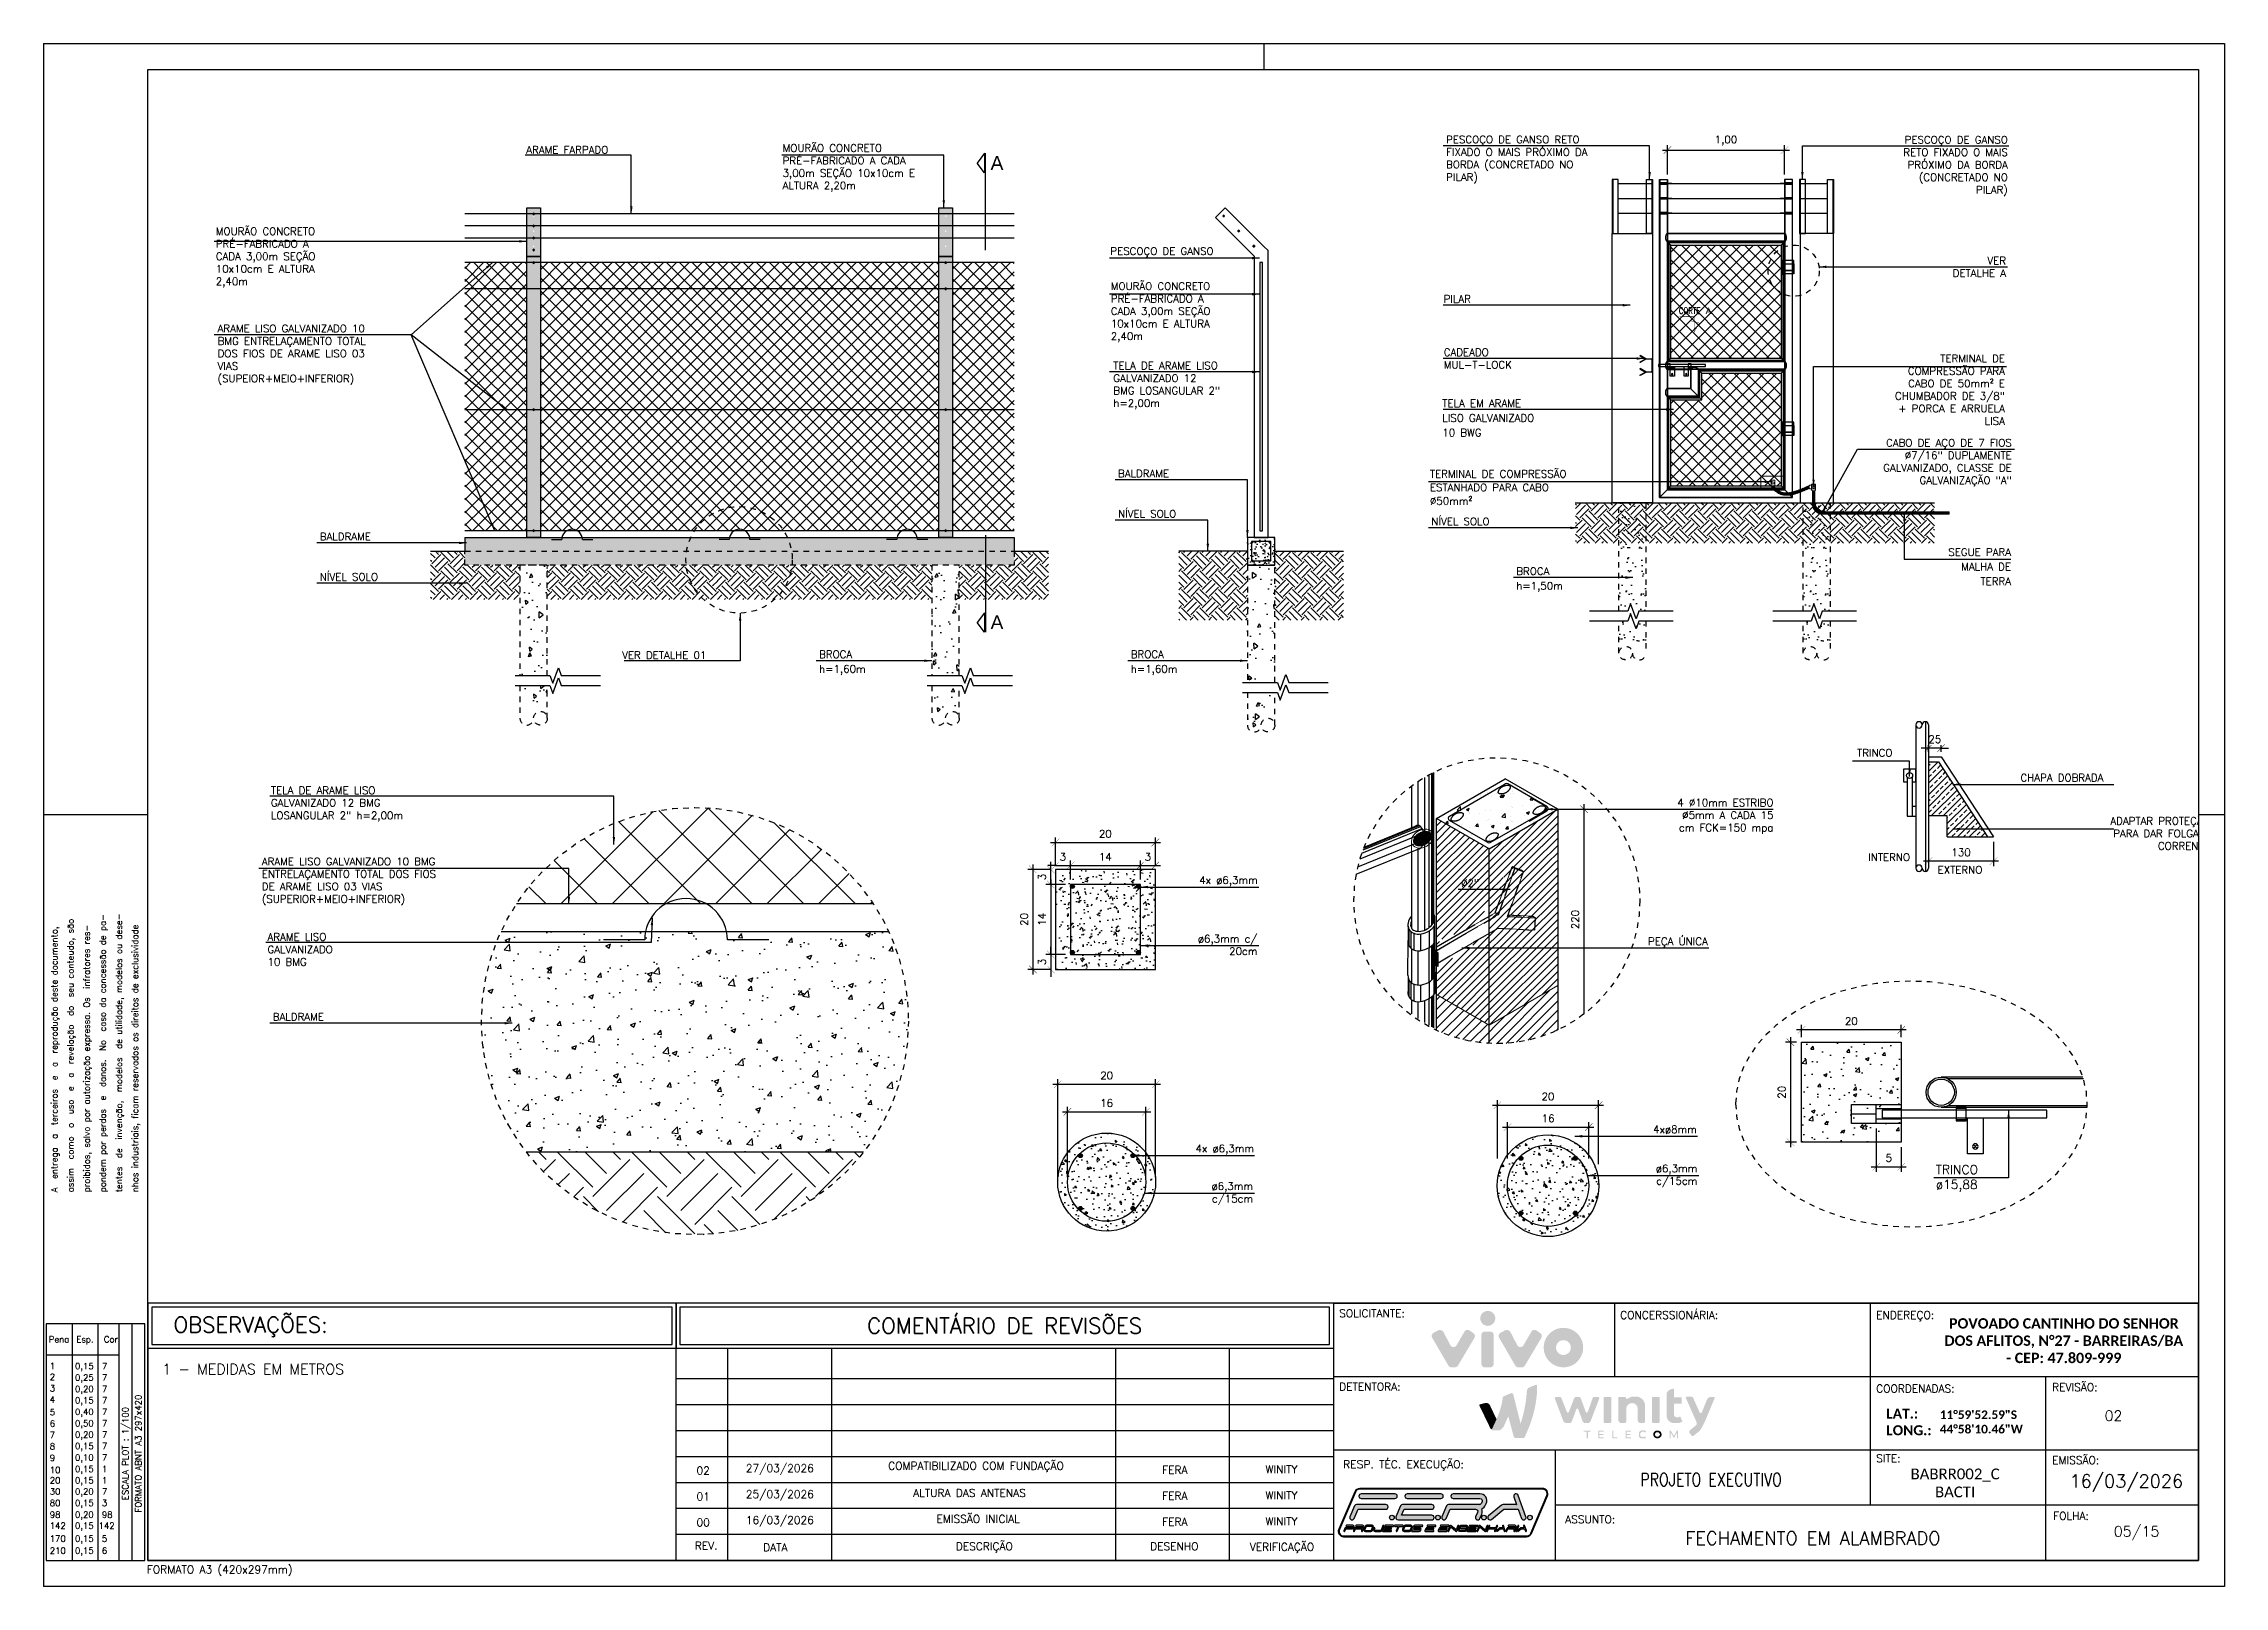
# Paper-space layout 'CIV05' of a CAD drawing. Header units: inches. Extents: x 2.8 to 44.5, y 1.4 to 30.9.
# The model-space entities are those that its viewports show. They can reach past a viewport. Long polylines and large blocks are cut down to what shows.
import ezdxf
from ezdxf.enums import TextEntityAlignment as Align

# ---------------------------------------------------------------- set-up
doc = ezdxf.new("R2010")
doc.units = ezdxf.units.IN
doc.header["$MEASUREMENT"] = 0
for name, pattern in [('DASHDOT', [1, 0.5, -0.25, 0, -0.25]), ('DASHED', [0.75, 0.5, -0.25]), ('DASHED2', [0.375, 0.25, -0.125])]:
    doc.linetypes.add(name, pattern=pattern)
doc.layers.add('-VPORT', color=211, linetype='Continuous', plot=False)
doc.layers.add('35_PAD_CARIMBO', color=10, linetype='Continuous', lineweight=20)
for name, color, linetype in [('A_DETALHES', 7, 'Continuous'), ('AT_Cabo', 70, 'Continuous'), ('COTA', 7, 'Continuous'), ('DETALHE', 1, 'Continuous'), ('DM-COTAS', 7, 'Continuous'), ('INDICACAO', 1, 'Continuous'), ('L01', 1, 'Continuous'), ('LAY_CARIMBO', 7, 'Continuous'), ('Logotipos', 7, 'Continuous'), ('SISOC96_SELO$0$EXEC._A3', 5, 'Continuous')]:
    doc.layers.add(name, color=color, linetype=linetype)
doc.styles.add('1', font='ROMANS', dxfattribs={"width": 0.8, "height": 70})
doc.styles.add('Arial', font='arial.ttf')
doc.styles.add('Arial_TXT', font='arial.ttf')
doc.styles.add('HANDEL', font='ARIALUNI.ttf', dxfattribs={"height": 1})
doc.styles.add('R80E50', font='arial.ttf', dxfattribs={"height": 10})
doc.styles.add('ROMANS', font='romans.shx', dxfattribs={"height": 10})
doc.styles.add('Romans_TXT', font='romans.shx')
doc.styles.add('SISOC96_SELO$0$REGUA80-10', font='romans.shx', dxfattribs={"height": 2})
doc.styles.add('SISOC96_SELO$0$ROMANS', font='romans.shx')
doc.styles.get("Standard").update_dxf_attribs({"font": 'arial.ttf'})
doc.styles.add('Texto Cotas', font='romans.shx')
doc.styles.add('TXTLAYOUT', font='romans.shx', dxfattribs={"height": 1.5})
doc.linetypes.add('X_LINE', pattern='A,0.2,-0.001,["X",Standard,S=0.04,R=0,X=0,Y=-0.02],-0.001', length=0.202)
doc.dimstyles.new('huawei_stand Cota 1-100', dxfattribs={"dimscale": 0, "dimtxt": 0.15, "dimasz": 0.15, "dimexe": 0.1, "dimexo": 0.1, "dimgap": 0.1, "dimtad": 1, "dimzin": 0, "dimdsep": 46, "dimtxsty": 'Texto Cotas', "dimblk": 'ARCHTICK', "dimcen": 0.2, "dimdle": 0.1, "dimclrd": 256, "dimclre": 256, "dimclrt": 256, "dimadec": 0, "dimazin": 0, "dimtfac": 1, "dimtix": 1, "dimtmove": 0, "dimatfit": 3, "dimfxl": 1, "dimtolj": 1, "dimtzin": 0, "dimarcsym": 1})
pattern_1 = [(95, (155.97976, 101.5745), (0.5771232, 0.4842639), [0.078477, -0.863246]), (40, (155.97976, 101.5745), (-0.6591974, 0.4538767), [0.0627815, -0.690597]), (145.451, (156.02785, 101.61485), (-0.0820698, 0.93814), [0.066695, -0.733646]), (91.1842, (155.8318, 101.7225), (0.9121046, 0.667171), [0.117715, -1.294869]), (141.6356, (155.9078, 101.7781), (-0.0291915, 1.4122814), [0.100043, -1.100469]), (36.184, (155.8318, 101.7225), (-0.029189, 1.412281), [0.094172, -1.035895]), (66, (155.94276, 101.7595), (0.739539, 0.1437519), [0.078477, -0.863246]), (11, (155.9428, 101.7595), (-0.3565032, 0.7165548), [0.0627815, -0.690597]), (116.4514, (156.0044, 101.77145), (0.3830334, 0.8603066), [0.066695, -0.733646]), (82.5, (155.97976, 101.5745), (-0.23730706, 0.2553009), [0, -0.682226, 0, -0.7010604, 0, -0.6932128]), (52.5, (155.97976, 101.5745), (-0.0971784, 0.4864621), [0, -0.3997091, 0, -0.6665306, 0, -0.2642056]), (12.5, (155.81476, 101.4095), (0.41165515, 0.37828014), [0, -0.2615897, 0, -0.8161599, 0, -1.0829814]), (2.5, (155.74078, 101.3355), (0.3574259, 0.5055577), [0, -0.3400666, 0, -0.5420139, 0, -0.7690738])]
pattern_2 = [(44.9935573, (-20351.77963, -4853.3484), (-0.1285101646, 0.1285390687), []), (134.9935573, (-20351.77963, -4853.3484), (-0.1285390687, -0.1285101646), [])]

psp = doc.layouts.new('CIV05')

# ---------------------------------------------------------------- texts
at = {"color": 7, "insert": (5.028, 5.658), "char_height": 0.2, "width": 4.03057, "attachment_point": 1, "style": 'R80E50'}
psp.add_mtext('{\\Fromans|c0;\\C256;1 - MEDIDAS EM METROS}', dxfattribs=at)
at = {"attachment_point": 1, "style": 'Arial_TXT'}
for s, insert, char_height, width in [('{\\Fromans|c0;05/15}', (42.368, 2.556), 0.2, 5.17668), ('\\pxqc;{\\Fromans|c0;FECHAMENTO EM ALAMBRADO}', (31.924, 2.452), 0.25, 9.37521)]:
    psp.add_mtext(s, dxfattribs=dict(at, insert=insert, char_height=char_height, width=width))

msp = doc.modelspace()

# ---------------------------------------------------------------- texts
at = {"layer": 'INDICACAO', "style": 'HANDEL'}
for p in [(391.94381, -80.19498), (391.94381, -89.37368)]:
    msp.add_text('A', height=0.27463, dxfattribs=at).set_placement(p)
at = {"layer": 'INDICACAO', "color": 7, "char_height": 0.15, "attachment_point": 1, "style": 'ROMANS'}
for s, insert, width in [('{\\C256;ARAME FARPADO}', (382.65961, -79.71801), 1.6713925), ('{\\C256;BALDRAME}', (394.49229, -86.18941), 1.0606353), ('{\\C256;BALDRAME}', (378.53018, -87.44927), 1.0606353), ('{\\C256;VER DETALHE 01}', (384.57579, -89.81939), 1.6071915), ('{\\C256;Ø2"}', (401.35231, -94.37483), 1.0606353), ('{\\C256;BALDRAME}', (377.58991, -97.04864), 1.0606353)]:
    msp.add_mtext(s, dxfattribs=dict(at, insert=insert, width=width))
at = {"layer": 'INDICACAO', "style": 'ROMANS'}
for s, insert, char_height, width, attachment_point in [('MOURÃO CONCRETO PRÉ-FABRICADO A CADA 3,00m SEÇÃO 10x10cm E ALTURA 2,20m', (387.78484, -79.68346), 0.15, 3.1259905, 1), ('PESCOÇO DE GANSO RETO FIXADO O MAIS PRÓXIMO DA BORDA (CONCRETADO NO PILAR) ', (401.05306, -79.51421), 0.15, 3.1820159, 1), ('\\pxqr;PESCOÇO DE GANSO RETO FIXADO O MAIS PRÓXIMO DA BORDA (CONCRETADO NO PILAR) ', (409.65697, -79.51807), 0.15, 2.6296858, 1), ('MOURÃO CONCRETO PRÉ-FABRICADO A CADA 3,00m SEÇÃO 10x10cm E ALTURA 2,40m', (376.44965, -81.34811), 0.15, 2.3572707, 1), ('PESCOÇO DE GANSO', (394.33943, -81.74372), 0.15, 2.0354182, 1), ('\\pxqr;VER \\PDETALHE A', (410.75786, -81.93378), 0.15, 1.4917949, 1), ('MOURÃO CONCRETO PRÉ-FABRICADO A CADA 3,00m SEÇÃO 10x10cm E ALTURA 2,40m', (394.34779, -82.44354), 0.15, 2.3572707, 1), ('PILAR', (401.00255, -82.70101), 0.15, 0.5462716, 1), ('ARAME LISO GALVANIZADO 10 BMG ENTRELAÇAMENTO TOTAL DOS FIOS DE ARAME LISO 03 VIAS (SUPEIOR+MEIO+INFERIOR)', (376.48573, -83.29087), 0.15, 3.3963487, 1), ('TELA DE ARAME LISO GALVANIZADO 12 BMG LOSANGULAR 2" h=2,00m', (394.3985, -84.03231), 0.15, 2.3562352, 1), ('CADEADO MUL-T-LOCK', (401.00575, -83.76653), 0.15, 2.1423556, 1), ('\\pxqr;TERMINAL DE COMPRESSÃO PARA CABO DE 50mm² E CHUMBADOR DE 3/8" + PORCA E ARRUELA LISA', (409.80328, -83.88926), 0.15, 2.4245571, 1), ('\\pxqr;CABO DE AÇO DE 7 FIOS Ø7/16" DUPLAMENTE GALVANIZADO, CLASSE DE GALVANIZAÇÃO "A"', (408.93432, -85.57485), 0.15, 3.4306272, 1), ('NÍVEL SOLO', (394.49285, -86.99606), 0.15, 3.3963487, 1), ('NÍVEL SOLO', (400.75841, -87.14771), 0.15, 3.3963487, 1), ('NÍVEL SOLO', (378.53075, -88.25592), 0.15, 3.3963487, 1), ('TELA DE ARAME LISO GALVANIZADO 12 BMG LOSANGULAR 2" h=2,00m', (377.55218, -92.52264), 0.15, 2.9637496, 1), ('\\pxqr;4 %%C10mm ESTRIBO %%C5mm A CADA 15 cm FCK=150 mpa', (405.21557, -92.76737), 0.15, 2.3843162, 1), ('ARAME LISO GALVANIZADO 10 BMG ENTRELAÇAMENTO TOTAL DOS FIOS DE ARAME LISO 03 VIAS (SUPERIOR+MEIO+INFERIOR)', (377.37003, -93.94338), 0.15, 3.7881154, 1), ('\\pxqr;4x ø6,3mm', (395.66197, -94.31579), 0.15, 1.6239389, 1), ('ARAME LISO GALVANIZADO 10 BMG ', (377.48387, -95.45183), 0.15, 1.6876416, 1), ('\\pxqr;ø6,3mm c/ 20cm', (395.99018, -95.48782), 0.15, 1.2892975, 1), ('\\pxqr;PEÇA ÚNICA', (405.08798, -95.54071), 0.15, 1.1987482, 1), ('\\pxqr;4xø8mm', (404.27614, -99.29718), 0.15, 1.7916726, 1), ('\\pxqr;4x ø6,3mm', (395.42068, -99.68059), 0.15, 1.7916726, 1), ('\\pxqr;ø6,3mm c/15cm', (404.78748, -100.07879), 0.15, 1.2892975, 1), ('\\pxql;TRINCO\\Pø15,88', (412.38205, -100.08684), 0.1785714, 1.534878, 3), ('\\pxqr;ø6,3mm c/15cm', (395.90374, -100.43321), 0.15, 1.2892975, 1)]:
    msp.add_mtext(s, dxfattribs=dict(at, insert=insert, char_height=char_height, width=width, attachment_point=attachment_point))
at = {"layer": 'INDICACAO', "char_height": 0.15, "style": 'ROMANS'}
for s, insert, width, attachment_point, line_spacing_factor in [('\\pxql;TELA EM ARAME LISO GALVANIZADO 10 BWG', (403.09059, -84.78724), 2.1134684, 3, 1.168673), ('TERMINAL DE COMPRESSÃO ESTANHADO PARA CABO Ø50mm²', (400.72935, -86.19746), 3.1253336, 1, 1.079824), ('\\pxqr;SEGUE PARA MALHA DE TERRA', (410.69011, -87.76025), 1.6596726, 1, 1.168673)]:
    msp.add_mtext(s, dxfattribs=dict(at, insert=insert, width=width, attachment_point=attachment_point, line_spacing_factor=line_spacing_factor))
at = {"layer": 'INDICACAO', "color": 7, "char_height": 0.15, "width": 0.7556332, "attachment_point": 1, "line_spacing_factor": 1.168673, "style": 'ROMANS'}
for s, insert in [('{\\C256;BROCA h=1,50m}', (402.45598, -88.14235)), ('{\\C256;BROCA h=1,60m}', (388.51405, -89.80296)), ('{\\C256;BROCA h=1,60m}', (394.74673, -89.80296))]:
    msp.add_mtext(s, dxfattribs=dict(at, insert=insert))
at = {"layer": 'INDICACAO', "char_height": 0.15, "style": 'ROMANS'}
for s, insert, attachment_point in [('TRINCO', (409.979, -91.77286), 3), ('CHAPA DOBRADA', (412.53881, -92.26969), 1), ('\\pxqr;ADAPTAR PROTEÇÃO\\PPARA DAR FOLGA À\\PCORRENTE', (414.33648, -93.13358), 1), ('INTERNO', (409.49414, -93.85878), 1), ('EXTERNO', (410.88307, -94.11105), 1)]:
    msp.add_mtext(s, dxfattribs=dict(at, insert=insert, attachment_point=attachment_point))

# ---------------------------------------------------------------- blocks, each defined once
blk = doc.blocks.new('logo_fera_eng')
h = blk.add_hatch(color=192)
h.dxf.hatch_style = 1
h.paths.add_polyline_path([(31.68, -7.49), (37.45, 5.97, 0.538437), (35.68, 8.65), (-29.91, 8.65, 0.300021), (-31.68, 7.49), (-37.45, -5.97, 0.538437), (-35.68, -8.65), (29.91, -8.65, 0.300021)])
h.paths.add_polyline_path([(37.2, 6.08), (31.43, -7.38, -0.300021), (29.91, -8.38), (-35.68, -8.38, -0.538437), (-37.2, -6.08), (-31.43, 7.38, -0.300021), (-29.91, 8.38), (35.68, 8.38, -0.538437)], flags=16)
h.paths.add_polyline_path([(-21.32, -5.57, -0.300021), (-21.14, -5.46), (-18.69, -5.45, -0.414214), (-18.5, -5.65, -0.414214), (-18.69, -5.84), (-21.01, -5.84), (-21.23, -6.36), (-18.69, -6.36, -0.414214), (-18.5, -6.55, -0.414214), (-18.69, -6.74), (-21.52, -6.74, -0.538437), (-21.7, -6.47)], flags=0)
h.paths.add_polyline_path([(-14.45, -4.94), (-15.74, -4.94), (-16.46, -6.62, -0.414214), (-16.71, -6.73, -0.414214), (-16.81, -6.47), (-16.16, -4.94), (-17.28, -4.94, -0.414214), (-17.47, -4.75, -0.414214), (-17.28, -4.55), (-14.45, -4.55, -0.414214), (-14.25, -4.75, -0.414214)], flags=0)
h.paths.add_polyline_path([(-17.92, -4.94), (-20.75, -4.94, -0.414214), (-20.95, -4.75, -0.414214), (-20.75, -4.55), (-17.92, -4.55, -0.414214), (-17.73, -4.75, -0.414214)], flags=0)
h.paths.add_polyline_path([(-22.42, -6.36, 0.300021), (-22.24, -6.24), (-21.57, -4.67, -0.414214), (-21.32, -4.57, -0.414214), (-21.22, -4.82), (-21.89, -6.39, -0.300021), (-22.42, -6.74), (-24.41, -6.74, -0.538437), (-24.94, -5.94), (-24.79, -5.57, -0.414214), (-24.54, -5.47, -0.414214), (-24.43, -5.72), (-24.59, -6.09, 0.538437), (-24.41, -6.36)], flags=0)
h.paths.add_polyline_path([(-11.56, -4.55, -0.538437), (-11.03, -5.36), (-11.47, -6.39, -0.300021), (-12, -6.74), (-13.99, -6.74, -0.538437), (-14.52, -5.93), (-14.08, -4.9, -0.300021), (-13.55, -4.55)], flags=0)
h.paths.add_polyline_path([(-11.56, -4.94, -0.538437), (-11.38, -5.21), (-11.82, -6.24, -0.300021), (-12, -6.35), (-13.99, -6.35, -0.538437), (-14.17, -6.09), (-13.73, -5.06, -0.300021), (-13.55, -4.94)], flags=0)
h.paths.add_polyline_path([(-17.54, -1.8, -1), (-19.19, -1.8, -1)], flags=0)
h.paths.add_polyline_path([(-15.28, 2.38, -0.300021), (-14.52, 2.88), (-4.07, 2.88, -0.414214), (-3.24, 2.05, -0.414214), (-4.07, 1.23), (-13.98, 1.23), (-14.92, -0.97), (-4.07, -0.97, -0.414214), (-3.24, -1.8, -0.414214), (-4.07, -2.62), (-16.17, -2.62, -0.538437), (-16.93, -1.47)], flags=0)
h.paths.add_polyline_path([(-7.31, -4.74, -0.414214), (-7.5, -4.94), (-10.08, -4.94, 0.300021), (-10.25, -5.06), (-10.31, -5.18, 0.538437), (-10.13, -5.45), (-8.47, -5.45, -0.538437), (-7.94, -6.26), (-7.99, -6.39, -0.300021), (-8.53, -6.74), (-11.1, -6.74, -0.414214), (-11.29, -6.55, -0.414214), (-11.1, -6.35), (-8.53, -6.35, 0.300021), (-8.35, -6.24), (-8.29, -6.11, 0.538437), (-8.47, -5.84), (-10.13, -5.84, -0.538437), (-10.66, -5.03), (-10.61, -4.9, -0.300021), (-10.08, -4.55), (-7.5, -4.55, -0.414214)], flags=0)
h.paths.add_polyline_path([(-25.46, -4.56, -0.538437), (-24.92, -5.36), (-25.36, -6.39, -0.300021), (-25.9, -6.74), (-27.89, -6.74, -0.538437), (-28.42, -5.94), (-27.98, -4.91, -0.300021), (-27.45, -4.56)], flags=0)
h.paths.add_polyline_path([(-25.46, -4.94, -0.538437), (-25.28, -5.21), (-25.72, -6.24, -0.300021), (-25.9, -6.36), (-27.89, -6.36, -0.538437), (-28.06, -6.09), (-27.62, -5.06, -0.300021), (-27.45, -4.94)], flags=0)
h.paths.add_polyline_path([(-31.78, 2.38, -0.300021), (-31.02, 2.88), (-20.57, 2.88, -0.414214), (-19.74, 2.05, -0.414214), (-20.57, 1.23), (-30.48, 1.23), (-31.91, -2.12, -0.414214), (-32.99, -2.55, -0.414214), (-33.43, -1.47)], flags=0)
h.paths.add_polyline_path([(-28.45, -5.49, -0.205702), (-28.78, -5.81, -0.205702), (-28.78, -6.26), (-28.94, -6.63, -0.414214), (-29.19, -6.73, -0.414214), (-29.29, -6.47), (-29.14, -6.11, 0.538437), (-29.31, -5.84), (-31.43, -5.84), (-31.77, -6.63, -0.414214), (-32.02, -6.73, -0.414214), (-32.12, -6.47), (-31.74, -5.57, -0.300021), (-31.56, -5.46), (-28.98, -5.46, 0.300021), (-28.81, -5.34), (-28.75, -5.21, 0.538437), (-28.93, -4.94), (-31.17, -4.94, -0.414214), (-31.37, -4.75, -0.414214), (-31.17, -4.56), (-28.93, -4.56, -0.538437), (-28.4, -5.36)], flags=0)
h.paths.add_polyline_path([(-6.13, -5.57, -0.300021), (-5.96, -5.45), (-3.51, -5.45, -0.414214), (-3.32, -5.64, -0.414214), (-3.51, -5.84), (-5.83, -5.84), (-6.05, -6.35), (-3.51, -6.35, -0.414214), (-3.32, -6.55, -0.414214), (-3.51, -6.74), (-6.34, -6.74, -0.538437), (-6.52, -6.47)], flags=0)
h.paths.add_polyline_path([(-2.74, -4.94), (-5.57, -4.94, -0.414214), (-5.76, -4.74, -0.414214), (-5.57, -4.55), (-2.74, -4.55, -0.414214), (-2.55, -4.74, -0.414214)], flags=0)
h.paths.add_polyline_path([(-17.27, 5.08), (-29.37, 5.08, -0.414214), (-30.19, 5.9, -0.414214), (-29.37, 6.73), (-17.27, 6.73, -0.414214), (-16.44, 5.9, -0.414214)], flags=0)
h.paths.add_polyline_path([(-31.87, -5.36), (-31.93, -5.49, -0.300021), (-32.46, -5.84), (-34.91, -5.84), (-35.24, -6.63, -0.414214), (-35.5, -6.73, -0.414214), (-35.6, -6.48), (-35.21, -5.57, -0.300021), (-35.03, -5.46), (-32.46, -5.46, 0.300021), (-32.28, -5.34), (-32.23, -5.21, 0.538437), (-32.4, -4.94), (-34.65, -4.94, -0.414214), (-34.84, -4.75, -0.414214), (-34.65, -4.56), (-32.4, -4.56, -0.538437)], flags=0)
h.paths.add_polyline_path([(-0.77, 5.08), (-12.87, 5.08, -0.414214), (-13.69, 5.9, -0.414214), (-12.87, 6.73), (-0.77, 6.73, -0.414214), (0.06, 5.9, -0.414214)], flags=0)
h.paths.add_polyline_path([(-1.37, -5.57, -0.300021), (-1.19, -5.45), (1.25, -5.45, -0.414214), (1.44, -5.64, -0.414214), (1.25, -5.84), (-1.07, -5.84), (-1.29, -6.35), (1.25, -6.35, -0.414214), (1.44, -6.54, -0.414214), (1.25, -6.74), (-1.58, -6.74, -0.538437), (-1.76, -6.47)], flags=0)
h.paths.add_polyline_path([(-1.04, -1.8, -1), (-2.69, -1.8, -1)], flags=0)
h.paths.add_polyline_path([(2.02, -4.94), (-0.81, -4.94, -0.414214), (-1, -4.74, -0.414214), (-0.81, -4.55), (2.02, -4.55, -0.414214), (2.21, -4.74, -0.414214)], flags=0)
h.paths.add_polyline_path([(15.5, 3.28), (15.27, 2.73, -0.205702), (13.85, 1.38, -0.205702), (13.85, -0.57), (13.19, -2.12, -0.414214), (12.11, -2.55, -0.414214), (11.67, -1.47), (12.34, 0.08, 0.538437), (11.58, 1.23), (2.52, 1.23), (1.09, -2.12, -0.414214), (0.01, -2.55, -0.414214), (-0.43, -1.47), (1.22, 2.38, -0.300021), (1.98, 2.88), (12.99, 2.88, 0.300021), (13.75, 3.38), (13.99, 3.93, 0.538437), (13.23, 5.08), (3.63, 5.08, -0.414214), (2.81, 5.9, -0.414214), (3.63, 6.73), (13.23, 6.73, -0.538437)], flags=0)
h.paths.add_polyline_path([(5.32, -4.67, -0.414214), (5.57, -4.57, -0.414214), (5.67, -4.82), (4.9, -6.62, -0.509456), (4.6, -6.69), (2.74, -5.06), (2.07, -6.62, -0.414214), (1.82, -6.72, -0.414214), (1.72, -6.47), (2.49, -4.67, -0.509456), (2.79, -4.6), (4.65, -6.22)], flags=0)
h.paths.add_polyline_path([(9.04, -5.59, -0.300021), (9.22, -5.47), (11.66, -5.47, -0.414214), (11.86, -5.67, -0.414214), (11.66, -5.86), (9.34, -5.86), (9.12, -6.37), (11.66, -6.37, -0.414214), (11.86, -6.57, -0.414214), (11.66, -6.76), (8.83, -6.76, -0.538437), (8.65, -6.49)], flags=0)
h.paths.add_polyline_path([(12.43, -4.96), (9.6, -4.96, -0.414214), (9.41, -4.77, -0.414214), (9.6, -4.57), (12.43, -4.57, -0.414214), (12.63, -4.77, -0.414214)], flags=0)
h.paths.add_polyline_path([(15.73, -4.69, -0.414214), (15.98, -4.59, -0.414214), (16.09, -4.84), (15.31, -6.64, -0.509456), (15.01, -6.71), (13.15, -5.09), (12.48, -6.64, -0.414214), (12.23, -6.74, -0.414214), (12.13, -6.49), (12.9, -4.69, -0.509456), (13.2, -4.62), (15.06, -6.25)], flags=0)
h.paths.add_polyline_path([(15.46, -1.8, -1), (13.81, -1.8, -1)], flags=0)
h.paths.add_polyline_path([(16.46, -5.47), (18.87, -5.47), (19.2, -4.69, -0.414214), (19.46, -4.59, -0.414214), (19.56, -4.84), (18.79, -6.64, -1), (18.43, -6.49), (18.7, -5.86), (16.29, -5.86), (15.96, -6.64, -1), (15.6, -6.49), (16.37, -4.69, -0.414214), (16.63, -4.59, -0.414214), (16.73, -4.84)], flags=0)
h.paths.add_polyline_path([(28.15, -2.07), (26.97, 1.23), (21.8, 1.23), (17.35, -2.43, -0.414214), (16.19, -2.32, -0.414214), (16.31, -1.16), (20.98, 2.69, -0.173955), (21.51, 2.88), (26.38, 2.88), (25.4, 5.63, -0.414214), (25.9, 6.68, -0.414214), (26.96, 6.18), (29.71, -1.52, -0.414214), (29.21, -2.57, -0.414214)], flags=0)
h.paths.add_polyline_path([(21.91, -6.61), (21.64, -5.83), (20.43, -5.83), (19.39, -6.69, -0.414214), (19.11, -6.66, -0.414214), (19.14, -6.39), (20.23, -5.49, -0.173955), (20.36, -5.45), (21.5, -5.45), (21.27, -4.8, -0.414214), (21.39, -4.56, -0.414214), (21.63, -4.67), (22.28, -6.48, -0.414214), (22.16, -6.72, -0.414214)], flags=0)
h.paths.add_polyline_path([(26.23, -5.48, -0.205702), (25.9, -5.8, -0.205702), (25.9, -6.25), (25.75, -6.62, -0.414214), (25.49, -6.72, -0.414214), (25.39, -6.46), (25.55, -6.1, 0.538437), (25.37, -5.83), (23.25, -5.83), (22.92, -6.62, -0.414214), (22.66, -6.72, -0.414214), (22.56, -6.46), (22.95, -5.56, -0.300021), (23.12, -5.45), (25.7, -5.45, 0.300021), (25.88, -5.33), (25.93, -5.2, 0.538437), (25.75, -4.93), (23.51, -4.93, -0.414214), (23.32, -4.74, -0.414214), (23.51, -4.55), (25.75, -4.55, -0.538437), (26.29, -5.35)], flags=0)
h.paths.add_polyline_path([(26.38, -6.64, -1), (26.02, -6.49), (26.8, -4.69, -0.414214), (27.05, -4.59, -0.414214), (27.15, -4.84)], flags=0)
h.paths.add_polyline_path([(29.5, -6.6), (29.23, -5.83), (28.02, -5.83), (26.98, -6.69, -0.414214), (26.71, -6.66, -0.414214), (26.73, -6.39), (27.83, -5.49, -0.173955), (27.95, -5.45), (29.09, -5.45), (28.86, -4.8, -0.414214), (28.98, -4.56, -0.414214), (29.22, -4.67), (29.87, -6.47, -0.414214), (29.75, -6.72, -0.414214)], flags=0)
h.paths.add_polyline_path([(31.96, -1.8, -1), (30.31, -1.8, -1)], flags=0)
h = blk.add_hatch(color=192)
h.dxf.hatch_style = 1
h.paths.add_polyline_path([(-16.44, 5.9, 0.414214), (-17.27, 6.73), (-29.37, 6.73, 0.414214), (-30.19, 5.9, 0.414214), (-29.37, 5.08), (-17.27, 5.08, 0.414214)])
h.paths.add_polyline_path([(-20.57, 2.88), (-31.02, 2.88, 0.300021), (-31.78, 2.38), (-33.43, -1.47, 0.414214), (-32.99, -2.55, 0.414214), (-31.91, -2.12), (-30.48, 1.23), (-20.57, 1.23, 0.414214), (-19.74, 2.05, 0.414214)])
h.paths.add_polyline_path([(-19.19, -1.8, 1), (-17.54, -1.8, 1)])
h.paths.add_polyline_path([(-4.07, -0.97), (-14.92, -0.97), (-13.98, 1.23), (-4.07, 1.23, 0.414214), (-3.24, 2.05, 0.414214), (-4.07, 2.88), (-14.52, 2.88, 0.300021), (-15.28, 2.38), (-16.93, -1.47, 0.538437), (-16.17, -2.62), (-4.07, -2.62, 0.414214), (-3.24, -1.8, 0.414214)])
h.paths.add_polyline_path([(0.06, 5.9, 0.414214), (-0.77, 6.73), (-12.87, 6.73, 0.414214), (-13.69, 5.9, 0.414214), (-12.87, 5.08), (-0.77, 5.08, 0.414214)])
h.paths.add_polyline_path([(13.23, 6.73), (3.63, 6.73, 0.414214), (2.81, 5.9, 0.414214), (3.63, 5.08), (13.23, 5.08, -0.538437), (13.99, 3.93), (13.75, 3.38, -0.300021), (12.99, 2.88), (1.98, 2.88, 0.300021), (1.22, 2.38), (-0.43, -1.47, 0.414214), (0.01, -2.55, 0.414214), (1.09, -2.12), (2.52, 1.23), (11.58, 1.23, -0.538437), (12.34, 0.08), (11.67, -1.47, 0.414214), (12.11, -2.55, 0.414214), (13.19, -2.12), (13.85, -0.57, 0.205702), (13.85, 1.38, 0.205702), (15.27, 2.73), (15.5, 3.28, 0.538437)])
h.paths.add_polyline_path([(-2.69, -1.8, 1), (-1.04, -1.8, 1)])
h.paths.add_polyline_path([(13.81, -1.8, 1), (15.46, -1.8, 1)], flags=17)
h.paths.add_polyline_path([(26.96, 6.18, 0.414214), (25.9, 6.68, 0.414214), (25.4, 5.63), (26.38, 2.88), (21.51, 2.88, 0.173955), (20.98, 2.69), (16.31, -1.16, 0.414214), (16.19, -2.32, 0.414214), (17.35, -2.43), (21.8, 1.23), (26.97, 1.23), (28.15, -2.07, 0.414214), (29.21, -2.57, 0.414214), (29.71, -1.52)])
h.paths.add_polyline_path([(30.31, -1.8, 1), (31.96, -1.8, 1)])
h = blk.add_hatch(color=192)
h.dxf.hatch_style = 1
h.paths.add_polyline_path([(-31.93, -5.49), (-31.87, -5.36, 0.538437), (-32.4, -4.56), (-34.65, -4.56, 0.414214), (-34.84, -4.75, 0.414214), (-34.65, -4.94), (-32.4, -4.94, -0.538437), (-32.23, -5.21), (-32.28, -5.34, -0.300021), (-32.46, -5.46), (-35.03, -5.46, 0.300021), (-35.21, -5.57), (-35.6, -6.48, 0.414214), (-35.5, -6.73, 0.414214), (-35.24, -6.63), (-34.91, -5.84), (-32.46, -5.84, 0.300021)])
h.paths.add_polyline_path([(-28.45, -5.49), (-28.4, -5.36, 0.538437), (-28.93, -4.56), (-31.17, -4.56, 0.414214), (-31.37, -4.75, 0.414214), (-31.17, -4.94), (-28.93, -4.94, -0.538437), (-28.75, -5.21), (-28.81, -5.34, -0.300021), (-28.98, -5.46), (-31.56, -5.46, 0.300021), (-31.74, -5.57), (-32.12, -6.47, 0.414214), (-32.02, -6.73, 0.414214), (-31.77, -6.63), (-31.43, -5.84), (-29.31, -5.84, -0.538437), (-29.14, -6.11), (-29.29, -6.47, 0.414214), (-29.19, -6.73, 0.414214), (-28.94, -6.63), (-28.78, -6.26, 0.205702), (-28.78, -5.81, 0.205702)])
h.paths.add_polyline_path([(-24.92, -5.36, 0.538437), (-25.46, -4.56), (-27.45, -4.56, 0.300021), (-27.98, -4.91), (-28.42, -5.94, 0.538437), (-27.89, -6.74), (-25.9, -6.74, 0.300021), (-25.36, -6.39)])
h.paths.add_polyline_path([(-27.62, -5.06, -0.300021), (-27.45, -4.94), (-25.46, -4.94, -0.538437), (-25.28, -5.21), (-25.72, -6.24, -0.300021), (-25.9, -6.36), (-27.89, -6.36, -0.538437), (-28.06, -6.09)], flags=16)
h.paths.add_polyline_path([(-24.59, -6.09), (-24.43, -5.72, 0.414214), (-24.54, -5.47, 0.414214), (-24.79, -5.57), (-24.94, -5.94, 0.538437), (-24.41, -6.74), (-22.42, -6.74, 0.300021), (-21.89, -6.39), (-21.22, -4.82, 0.414214), (-21.32, -4.57, 0.414214), (-21.57, -4.67), (-22.24, -6.24, -0.300021), (-22.42, -6.36), (-24.41, -6.36, -0.538437)])
h.paths.add_polyline_path([(-18.69, -6.36), (-21.23, -6.36), (-21.01, -5.84), (-18.69, -5.84, 0.414214), (-18.5, -5.65, 0.414214), (-18.69, -5.45), (-21.14, -5.46, 0.300021), (-21.32, -5.57), (-21.7, -6.47, 0.538437), (-21.52, -6.74), (-18.69, -6.74, 0.414214), (-18.5, -6.55, 0.414214)])
h.paths.add_polyline_path([(-17.73, -4.75, 0.414214), (-17.92, -4.55), (-20.75, -4.55, 0.414214), (-20.95, -4.75, 0.414214), (-20.75, -4.94), (-17.92, -4.94, 0.414214)])
h.paths.add_polyline_path([(-14.25, -4.75, 0.414214), (-14.45, -4.55), (-17.28, -4.55, 0.414214), (-17.47, -4.75, 0.414214), (-17.28, -4.94), (-16.16, -4.94), (-16.81, -6.47, 0.414214), (-16.71, -6.73, 0.414214), (-16.46, -6.62), (-15.74, -4.94), (-14.45, -4.94, 0.414214)])
h.paths.add_polyline_path([(-11.56, -4.55), (-13.55, -4.55, 0.300021), (-14.08, -4.9), (-14.52, -5.93, 0.538437), (-13.99, -6.74), (-12, -6.74, 0.300021), (-11.47, -6.39), (-11.03, -5.36, 0.538437)])
h.paths.add_polyline_path([(-11.56, -4.94, -0.538437), (-11.38, -5.21), (-11.82, -6.24, -0.300021), (-12, -6.35), (-13.99, -6.35, -0.538437), (-14.17, -6.09), (-13.73, -5.06, -0.300021), (-13.55, -4.94)], flags=16)
h.paths.add_polyline_path([(-7.31, -4.74, 0.414214), (-7.5, -4.55), (-10.08, -4.55, 0.300021), (-10.61, -4.9), (-10.66, -5.03, 0.538437), (-10.13, -5.84), (-8.47, -5.84, -0.538437), (-8.29, -6.11), (-8.35, -6.24, -0.300021), (-8.53, -6.35), (-11.1, -6.35, 0.414214), (-11.29, -6.55, 0.414214), (-11.1, -6.74), (-8.53, -6.74, 0.300021), (-7.99, -6.39), (-7.94, -6.26, 0.538437), (-8.47, -5.45), (-10.13, -5.45, -0.538437), (-10.31, -5.18), (-10.25, -5.06, -0.300021), (-10.08, -4.94), (-7.5, -4.94, 0.414214)])
h.paths.add_polyline_path([(-2.74, -4.55), (-5.57, -4.55, 0.414214), (-5.76, -4.74, 0.414214), (-5.57, -4.94), (-2.74, -4.94, 0.414214), (-2.55, -4.74, 0.414214)])
h.paths.add_polyline_path([(-3.51, -5.45), (-5.96, -5.45, 0.300021), (-6.13, -5.57), (-6.52, -6.47, 0.538437), (-6.34, -6.74), (-3.51, -6.74, 0.414214), (-3.32, -6.55, 0.414214), (-3.51, -6.35), (-6.05, -6.35), (-5.83, -5.84), (-3.51, -5.84, 0.414214), (-3.32, -5.64, 0.414214)])
h.paths.add_polyline_path([(1.25, -5.45), (-1.19, -5.45, 0.300021), (-1.37, -5.57), (-1.76, -6.47, 0.538437), (-1.58, -6.74), (1.25, -6.74, 0.414214), (1.44, -6.54, 0.414214), (1.25, -6.35), (-1.29, -6.35), (-1.07, -5.84), (1.25, -5.84, 0.414214), (1.44, -5.64, 0.414214)])
h.paths.add_polyline_path([(2.21, -4.74, 0.414214), (2.02, -4.55), (-0.81, -4.55, 0.414214), (-1, -4.74, 0.414214), (-0.81, -4.94), (2.02, -4.94, 0.414214)])
h.paths.add_polyline_path([(2.74, -5.06), (4.6, -6.69, 0.509456), (4.9, -6.62), (5.67, -4.82, 0.414214), (5.57, -4.57, 0.414214), (5.32, -4.67), (4.65, -6.22), (2.79, -4.6, 0.509456), (2.49, -4.67), (1.72, -6.47, 0.414214), (1.82, -6.72, 0.414214), (2.07, -6.62)])
h.paths.add_polyline_path([(6.22, -5.05, -0.300021), (6.39, -4.94), (8.38, -4.94, -0.516336), (8.57, -5.19, 0.391655), (8.68, -5.43, 0.397626), (8.92, -5.34, 0.527878), (8.38, -4.55), (6.39, -4.55, 0.300021), (5.86, -4.9), (5.42, -5.93, 0.538437), (5.95, -6.74), (7.94, -6.74, 0.300021), (8.48, -6.39), (8.52, -6.28, 0.538437), (7.99, -5.47), (6.58, -5.47, 0.414214), (6.39, -5.67, 0.414214), (6.58, -5.86), (7.99, -5.86, -0.538437), (8.17, -6.13), (8.12, -6.23, -0.300021), (7.94, -6.35), (5.95, -6.35, -0.538437), (5.78, -6.08)])
h.paths.add_polyline_path([(11.66, -5.47), (9.22, -5.47, 0.300021), (9.04, -5.59), (8.65, -6.49, 0.538437), (8.83, -6.76), (11.66, -6.76, 0.414214), (11.86, -6.57, 0.414214), (11.66, -6.37), (9.12, -6.37), (9.34, -5.86), (11.66, -5.86, 0.414214), (11.86, -5.67, 0.414214)])
h.paths.add_polyline_path([(12.43, -4.57), (9.6, -4.57, 0.414214), (9.41, -4.77, 0.414214), (9.6, -4.96), (12.43, -4.96, 0.414214), (12.63, -4.77, 0.414214)])
h.paths.add_polyline_path([(13.2, -4.62, 0.509456), (12.9, -4.69), (12.13, -6.49, 0.414214), (12.23, -6.74, 0.414214), (12.48, -6.64), (13.15, -5.09), (15.01, -6.71, 0.509456), (15.31, -6.64), (16.09, -4.84, 0.414214), (15.98, -4.59, 0.414214), (15.73, -4.69), (15.06, -6.25)])
h.paths.add_polyline_path([(19.56, -4.84, 0.414214), (19.46, -4.59, 0.414214), (19.2, -4.69), (18.87, -5.47), (16.46, -5.47), (16.73, -4.84, 0.414214), (16.63, -4.59, 0.414214), (16.37, -4.69), (15.6, -6.49, 1), (15.96, -6.64), (16.29, -5.86), (18.7, -5.86), (18.43, -6.49, 1), (18.79, -6.64)])
h.paths.add_polyline_path([(21.63, -4.67, 0.414214), (21.39, -4.56, 0.414214), (21.27, -4.8), (21.5, -5.45), (20.36, -5.45, 0.173955), (20.23, -5.49), (19.14, -6.39, 0.414214), (19.11, -6.66, 0.414214), (19.39, -6.69), (20.43, -5.83), (21.64, -5.83), (21.91, -6.61, 0.414214), (22.16, -6.72, 0.414214), (22.28, -6.48)])
h.paths.add_polyline_path([(26.23, -5.48), (26.29, -5.35, 0.538437), (25.75, -4.55), (23.51, -4.55, 0.414214), (23.32, -4.74, 0.414214), (23.51, -4.93), (25.75, -4.93, -0.538437), (25.93, -5.2), (25.88, -5.33, -0.300021), (25.7, -5.45), (23.12, -5.45, 0.300021), (22.95, -5.56), (22.56, -6.46, 0.414214), (22.66, -6.72, 0.414214), (22.92, -6.62), (23.25, -5.83), (25.37, -5.83, -0.538437), (25.55, -6.1), (25.39, -6.46, 0.414214), (25.49, -6.72, 0.414214), (25.75, -6.62), (25.9, -6.25, 0.205702), (25.9, -5.8, 0.205702)])
h.paths.add_polyline_path([(27.15, -4.84, 0.414214), (27.05, -4.59, 0.414214), (26.8, -4.69), (26.02, -6.49, 1), (26.38, -6.64)])
h.paths.add_polyline_path([(29.22, -4.67, 0.414214), (28.98, -4.56, 0.414214), (28.86, -4.8), (29.09, -5.45), (27.95, -5.45, 0.173955), (27.83, -5.49), (26.73, -6.39, 0.414214), (26.71, -6.66, 0.414214), (26.98, -6.69), (28.02, -5.83), (29.23, -5.83), (29.5, -6.6, 0.414214), (29.75, -6.72, 0.414214), (29.87, -6.47)])
at = {"color": 192}
for points in [[(31.68, -7.49), (37.45, 5.97, 0.538437), (35.68, 8.65), (-29.91, 8.65, 0.300021), (-31.68, 7.49), (-37.45, -5.97, 0.538437), (-35.68, -8.65), (29.91, -8.65, 0.300021)], [(31.43, -7.38), (37.2, 6.08, 0.538437), (35.68, 8.38), (-29.91, 8.38, 0.300021), (-31.43, 7.38), (-37.2, -6.08, 0.538437), (-35.68, -8.38), (29.91, -8.38, 0.300021)], [(-29.37, 5.08), (-17.27, 5.08, 0.414214), (-16.44, 5.9), (-16.44, 5.9, 0.414214), (-17.27, 6.73), (-29.37, 6.73, 0.414214), (-30.19, 5.9), (-30.19, 5.9, 0.414214)], [(-12.87, 5.08), (-0.77, 5.08, 0.414214), (0.06, 5.9), (0.06, 5.9, 0.414214), (-0.77, 6.73), (-12.87, 6.73, 0.414214), (-13.69, 5.9), (-13.69, 5.9, 0.414214)], [(26.97, 1.23), (28.15, -2.07, 0.414214), (29.21, -2.57), (29.21, -2.57, 0.414214), (29.71, -1.52), (26.96, 6.18, 0.414214), (25.9, 6.68), (25.9, 6.68, 0.414214), (25.4, 5.63), (26.38, 2.88), (21.51, 2.88, 0.173955), (20.98, 2.69), (16.31, -1.16, 0.414214), (16.19, -2.32), (16.19, -2.32, 0.414214), (17.35, -2.43), (21.8, 1.23)], [(-31.93, -5.49), (-31.87, -5.36, 0.538437), (-32.4, -4.56), (-34.65, -4.56, 0.414214), (-34.84, -4.75), (-34.84, -4.75, 0.414214), (-34.65, -4.94), (-32.4, -4.94, -0.538437), (-32.23, -5.21), (-32.28, -5.34, -0.300021), (-32.46, -5.46), (-35.03, -5.46, 0.300021), (-35.21, -5.57), (-35.6, -6.48, 0.414214), (-35.5, -6.73), (-35.5, -6.73, 0.414214), (-35.24, -6.63), (-34.91, -5.84), (-32.46, -5.84, 0.300021)], [(-24.92, -5.36, 0.538437), (-25.46, -4.56), (-27.45, -4.56, 0.300021), (-27.98, -4.91), (-28.42, -5.94, 0.538437), (-27.89, -6.74), (-25.9, -6.74, 0.300021), (-25.36, -6.39)], [(-25.28, -5.21, 0.538437), (-25.46, -4.94), (-27.45, -4.94, 0.300021), (-27.62, -5.06), (-28.06, -6.09, 0.538437), (-27.89, -6.36), (-25.9, -6.36, 0.300021), (-25.72, -6.24)], [(-20.75, -4.94), (-17.92, -4.94, 0.414214), (-17.73, -4.75), (-17.73, -4.75, 0.414214), (-17.92, -4.55), (-20.75, -4.55, 0.414214), (-20.95, -4.75), (-20.95, -4.75, 0.414214)], [(-11.03, -5.36, 0.538437), (-11.56, -4.55), (-13.55, -4.55, 0.300021), (-14.08, -4.9), (-14.52, -5.93, 0.538437), (-13.99, -6.74), (-12, -6.74, 0.300021), (-11.47, -6.39)], [(-11.38, -5.21, 0.538437), (-11.56, -4.94), (-13.55, -4.94, 0.300021), (-13.73, -5.06), (-14.17, -6.09, 0.538437), (-13.99, -6.35), (-12, -6.35, 0.300021), (-11.82, -6.24)], [(-7.5, -4.94, 0.414214), (-7.31, -4.74), (-7.31, -4.74, 0.414214), (-7.5, -4.55), (-10.08, -4.55, 0.300021), (-10.61, -4.9), (-10.66, -5.03, 0.538437), (-10.13, -5.84), (-8.47, -5.84, -0.538437), (-8.29, -6.11), (-8.35, -6.24, -0.300021), (-8.53, -6.35), (-11.1, -6.35, 0.414214), (-11.29, -6.55), (-11.29, -6.55, 0.414214), (-11.1, -6.74), (-8.53, -6.74, 0.300021), (-7.99, -6.39), (-7.94, -6.26, 0.538437), (-8.47, -5.45), (-10.13, -5.45, -0.538437), (-10.31, -5.18), (-10.25, -5.06, -0.300021), (-10.08, -4.94)], [(-5.57, -4.94), (-2.74, -4.94, 0.414214), (-2.55, -4.74), (-2.55, -4.74, 0.414214), (-2.74, -4.55), (-5.57, -4.55, 0.414214), (-5.76, -4.74), (-5.76, -4.74, 0.414214)], [(-0.81, -4.94), (2.02, -4.94, 0.414214), (2.21, -4.74), (2.21, -4.74, 0.414214), (2.02, -4.55), (-0.81, -4.55, 0.414214), (-1, -4.74), (-1, -4.74, 0.414214)], [(5.57, -4.57), (5.57, -4.57, 0.414214), (5.32, -4.67), (4.65, -6.22), (2.79, -4.6, 0.509456), (2.49, -4.67), (1.72, -6.47, 0.414214), (1.82, -6.72), (1.82, -6.72, 0.414214), (2.07, -6.62), (2.74, -5.06), (4.6, -6.69, 0.509456), (4.9, -6.62), (5.67, -4.82, 0.414214)], [(6.58, -5.47), (7.99, -5.47, -0.538437), (8.52, -6.28), (8.48, -6.39), (8.48, -6.39, -0.300021), (7.94, -6.74), (5.95, -6.74, -0.538437), (5.42, -5.93), (5.86, -4.9, -0.300021), (6.39, -4.55), (8.38, -4.55, -0.538437), (8.92, -5.36), (8.93, -5.33, -0.414214), (8.68, -5.43), (8.68, -5.43, -0.414214), (8.57, -5.18), (8.56, -5.2, 0.538437), (8.38, -4.94), (6.39, -4.94, 0.300021), (6.22, -5.05), (5.78, -6.08, 0.538437), (5.95, -6.35), (7.94, -6.35, 0.300021), (8.12, -6.23), (8.17, -6.13, 0.538437), (7.99, -5.86), (6.58, -5.86, -0.414214), (6.39, -5.67), (6.39, -5.67, -0.414214)], [(9.6, -4.96), (12.43, -4.96, 0.414214), (12.63, -4.77), (12.63, -4.77, 0.414214), (12.43, -4.57), (9.6, -4.57, 0.414214), (9.41, -4.77), (9.41, -4.77, 0.414214)], [(15.98, -4.59), (15.98, -4.59, 0.414214), (15.73, -4.69), (15.06, -6.25), (13.2, -4.62, 0.509456), (12.9, -4.69), (12.13, -6.49, 0.414214), (12.23, -6.74), (12.23, -6.74, 0.414214), (12.48, -6.64), (13.15, -5.09), (15.01, -6.71, 0.509456), (15.31, -6.64), (16.09, -4.84, 0.414214)], [(21.64, -5.83), (21.91, -6.61, 0.414214), (22.16, -6.72), (22.16, -6.72, 0.414214), (22.28, -6.48), (21.63, -4.67, 0.414214), (21.39, -4.56), (21.39, -4.56, 0.414214), (21.27, -4.8), (21.5, -5.45), (20.36, -5.45, 0.173955), (20.23, -5.49), (19.14, -6.39, 0.414214), (19.11, -6.66), (19.11, -6.66, 0.414214), (19.39, -6.69), (20.43, -5.83)], [(26.02, -6.49, 1), (26.38, -6.64), (27.15, -4.84, 0.414214), (27.05, -4.59), (27.05, -4.59, 0.414214), (26.8, -4.69)], [(29.23, -5.83), (29.5, -6.6, 0.414214), (29.75, -6.72), (29.75, -6.72, 0.414214), (29.87, -6.47), (29.22, -4.67, 0.414214), (28.98, -4.56), (28.98, -4.56, 0.414214), (28.86, -4.8), (29.09, -5.45), (27.95, -5.45, 0.173955), (27.83, -5.49), (26.73, -6.39, 0.414214), (26.71, -6.66), (26.71, -6.66, 0.414214), (26.98, -6.69), (28.02, -5.83)]]:
    blk.add_lwpolyline(points, format="xyb", close=True, dxfattribs=at)
for points in [[(-31.02, 2.88, 0.300021), (-31.78, 2.38), (-33.43, -1.47, 0.414214), (-32.99, -2.55), (-32.99, -2.55, 0.414214), (-31.91, -2.12), (-30.48, 1.23), (-20.57, 1.23, 0.414214), (-19.74, 2.05), (-19.74, 2.05, 0.414214), (-20.57, 2.88), (-31.02, 2.88, 0.414214)], [(-14.52, 2.88, 0.300021), (-15.28, 2.38), (-16.93, -1.47, 0.538437), (-16.17, -2.62), (-4.07, -2.62, 0.414214), (-3.24, -1.8), (-3.24, -1.8, 0.414214), (-4.07, -0.97), (-14.92, -0.97), (-13.98, 1.23), (-4.07, 1.23, 0.414214), (-3.24, 2.05), (-3.24, 2.05, 0.414214), (-4.07, 2.88), (-14.52, 2.88)], [(15.27, 2.73), (15.5, 3.28, 0.538437), (13.23, 6.73), (3.63, 6.73, 0.414214), (2.81, 5.9), (2.81, 5.9, 0.414214), (3.63, 5.08), (13.23, 5.08, -0.538437), (13.99, 3.93), (13.75, 3.38, -0.300021), (12.99, 2.88), (1.98, 2.88, 0.300021), (1.22, 2.38), (-0.43, -1.47, 0.414214), (0.01, -2.55), (0.01, -2.55, 0.414214), (1.09, -2.12), (2.52, 1.23)], [(2.52, 1.23), (11.58, 1.23, -0.538437), (12.34, 0.08), (11.67, -1.47, 0.414214), (12.11, -2.55), (12.11, -2.55, 0.414214), (13.19, -2.12), (13.85, -0.57, 0.205702), (13.85, 1.38)], [(-28.78, -5.81, 0.205702), (-28.45, -5.49), (-28.4, -5.36, 0.538437), (-28.93, -4.56), (-31.17, -4.56, 0.414214), (-31.37, -4.75), (-31.37, -4.75, 0.414214), (-31.17, -4.94), (-28.93, -4.94, -0.538437), (-28.75, -5.21), (-28.81, -5.34, -0.300021), (-28.98, -5.46), (-31.56, -5.46, 0.300021), (-31.74, -5.57), (-32.12, -6.47, 0.414214), (-32.02, -6.73), (-32.02, -6.73, 0.414214), (-31.77, -6.63), (-31.43, -5.84), (-29.31, -5.84, -0.538437), (-29.14, -6.11), (-29.29, -6.47, 0.414214), (-29.19, -6.73), (-29.19, -6.73, 0.414214), (-28.94, -6.63), (-28.78, -6.26, 0.205702), (-28.78, -5.81)], [(-22.24, -6.24, -0.300021), (-22.42, -6.36), (-24.41, -6.36, -0.538437), (-24.59, -6.09), (-24.43, -5.72, 0.414214), (-24.54, -5.47), (-24.54, -5.47, 0.414214), (-24.79, -5.57), (-24.94, -5.94, 0.538437), (-24.41, -6.74), (-22.42, -6.74, 0.300021), (-21.89, -6.39), (-21.22, -4.82, 0.414214), (-21.32, -4.57), (-21.32, -4.57, 0.414214), (-21.57, -4.67), (-22.24, -6.24)], [(-21.14, -5.46, 0.300021), (-21.32, -5.57), (-21.7, -6.47, 0.538437), (-21.52, -6.74), (-18.69, -6.74, 0.414214), (-18.5, -6.55), (-18.5, -6.55, 0.414214), (-18.69, -6.36), (-21.23, -6.36), (-21.01, -5.84), (-18.69, -5.84, 0.414214), (-18.5, -5.65), (-18.5, -5.65, 0.414214), (-18.69, -5.45), (-21.14, -5.46)], [(-15.74, -4.94), (-14.45, -4.94, 0.414214), (-14.25, -4.75), (-14.25, -4.75, 0.414214), (-14.45, -4.55), (-17.28, -4.55, 0.414214), (-17.47, -4.75), (-17.47, -4.75, 0.414214), (-17.28, -4.94), (-16.16, -4.94), (-16.81, -6.47, 0.414214), (-16.71, -6.73), (-16.71, -6.73, 0.414214), (-16.46, -6.62), (-15.74, -4.94)], [(-5.96, -5.45, 0.300021), (-6.13, -5.57), (-6.52, -6.47, 0.538437), (-6.34, -6.74), (-3.51, -6.74, 0.414214), (-3.32, -6.55), (-3.32, -6.55, 0.414214), (-3.51, -6.35), (-6.05, -6.35), (-5.83, -5.84), (-3.51, -5.84, 0.414214), (-3.32, -5.64), (-3.32, -5.64, 0.414214), (-3.51, -5.45), (-5.96, -5.45)], [(-1.19, -5.45, 0.300021), (-1.37, -5.57), (-1.76, -6.47, 0.538437), (-1.58, -6.74), (1.25, -6.74, 0.414214), (1.44, -6.54), (1.44, -6.54, 0.414214), (1.25, -6.35), (-1.29, -6.35), (-1.07, -5.84), (1.25, -5.84, 0.414214), (1.44, -5.64), (1.44, -5.64, 0.414214), (1.25, -5.45), (-1.19, -5.45)], [(9.22, -5.47, 0.300021), (9.04, -5.59), (8.65, -6.49, 0.538437), (8.83, -6.76), (11.66, -6.76, 0.414214), (11.86, -6.57), (11.86, -6.57, 0.414214), (11.66, -6.37), (9.12, -6.37), (9.34, -5.86), (11.66, -5.86, 0.414214), (11.86, -5.67), (11.86, -5.67, 0.414214), (11.66, -5.47), (9.22, -5.47)], [(18.87, -5.47), (16.46, -5.47), (16.73, -4.84, 0.414214), (16.63, -4.59), (16.63, -4.59, 0.414214), (16.37, -4.69), (15.6, -6.49, 1), (15.96, -6.64), (16.29, -5.86), (18.7, -5.86), (18.43, -6.49, 1), (18.79, -6.64), (19.56, -4.84, 0.414214), (19.46, -4.59), (19.46, -4.59, 0.414214), (19.2, -4.69), (18.87, -5.47)], [(25.9, -5.8, 0.205702), (26.23, -5.48), (26.29, -5.35, 0.538437), (25.75, -4.55), (23.51, -4.55, 0.414214), (23.32, -4.74), (23.32, -4.74, 0.414214), (23.51, -4.93), (25.75, -4.93, -0.538437), (25.93, -5.2), (25.88, -5.33, -0.300021), (25.7, -5.45), (23.12, -5.45, 0.300021), (22.95, -5.56), (22.56, -6.46, 0.414214), (22.66, -6.72), (22.66, -6.72, 0.414214), (22.92, -6.62), (23.25, -5.83), (25.37, -5.83, -0.538437), (25.55, -6.1), (25.39, -6.46, 0.414214), (25.49, -6.72), (25.49, -6.72, 0.414214), (25.75, -6.62), (25.9, -6.25, 0.205702), (25.9, -5.8)]]:
    blk.add_lwpolyline(points, format="xyb", dxfattribs=at)
for centre in [(-18.37, -1.8), (-1.87, -1.8), (14.63, -1.8), (31.13, -1.8)]:
    blk.add_circle(centre, 0.825, dxfattribs=at)
for centre, radius, start, end in [((12.99, 3.7), 0.825, 270, 336.80141), ((12.99, 3.7), 2.47, 290.30662, 336.80141), ((26.18, 5.9), 3.02, 270, 273.8272), ((-32.46, -5.26), 0.193, 270.01008, 336.81149)]:
    blk.add_arc(centre, radius, start, end, dxfattribs=at)
blk = doc.blocks.new('FOLHA_A3')
at = {"lineweight": 5}
h = blk.add_hatch(color=256, dxfattribs=at)
h.dxf.hatch_style = 1
h.set_gradient(color1=(0, 255, 255), color2=(175, 217, 170), rotation=196, name='INVCURVED')
h.paths.add_polyline_path([(284.51, 31.56), (283.35, 28.85, -0.505209), (283.11, 28.86, 0.083037), (283.32, 28.58), (283.37, 28.54), (285.11, 28.54, 0.097999), (287.61, 37.34), (287.61, 38.77), (287.26, 38.77), (286.06, 38.27, 0.270521), (285.65, 37.68), (285.49, 35.9, -0.040024)])
h = blk.add_hatch(color=256, dxfattribs=at)
h.dxf.hatch_style = 1
h.paths.add_polyline_path([(301.91, 36.28, 0.414214), (301.72, 36.47), (300.64, 36.47, 0.414214), (300.45, 36.28), (300.45, 31.66, 0.414214), (300.64, 31.47), (301.72, 31.47, 0.414214), (301.91, 31.66)])
h.paths.add_polyline_path([(304.72, 36.26, 0.431251), (304.53, 36.47), (303.27, 36.47), (303.27, 31.87), (303.62, 31.44), (304.6, 31.44), (304.8, 31.65), (304.8, 34.38, -0.836372), (306.99, 34.37), (306.99, 31.96, 0.321791), (307.41, 31.46), (308.23, 31.46, 0.271737), (308.42, 31.77), (308.42, 34.81, 0.379903), (306.78, 36.53), (305.87, 36.53), (305.04, 36.11, -0.739454)])
h.paths.add_polyline_path([(311.22, 36.28, 0.414214), (311.03, 36.47), (309.95, 36.47, 0.414214), (309.76, 36.28), (309.76, 31.66, 0.414214), (309.95, 31.47), (311.03, 31.47, 0.414214), (311.22, 31.66)])
h.paths.add_polyline_path([(313.98, 36.36), (313.98, 38.05, 0.294071), (312.57, 37.23), (312.57, 32.7, 0.354096), (313.83, 31.44), (314.97, 31.44), (315.61, 31.7), (315.23, 32.64), (315.01, 32.64, -0.152661), (314.43, 32.56, -0.333553), (313.99, 32.99), (313.99, 35.2), (315.45, 35.2), (315.45, 36.36)])
h.paths.add_polyline_path([(317.7, 36.22, 0.264998), (317.42, 36.51), (316.39, 36.5, 0.595755), (316.27, 36.26), (318.36, 31.53, -0.316673), (318.19, 31), (317.05, 30.04, 0.359725), (316.96, 29.55), (317.39, 28.99, 0.384904), (317.82, 29.05), (318.95, 29.96, 0.044729), (320.19, 32.33), (321.83, 36.29, 0.506653), (321.67, 36.48), (321.17, 36.48, 0.336566), (320.32, 35.91), (319.33, 33.46, -0.536067), (318.95, 33.43)])
h.paths.add_polyline_path([(313.45, 29.47), (313.88, 28.68), (313.9, 28.64), (314.02, 28.64), (314.04, 28.68), (314.47, 29.47), (314.55, 29.47), (314.55, 28.52), (314.77, 28.52), (314.77, 29.98), (314.55, 29.98), (314.06, 29.11, -0.627994), (313.88, 29.08), (313.38, 29.98), (313.15, 29.98), (313.15, 28.52), (313.37, 28.52), (313.37, 29.47)])
h.paths.add_polyline_path([(307.79, 29.77), (308.26, 29.77, 1.311389), (308.56, 29.87, 0.229502), (308.31, 30.01), (307.71, 30.01, 0.266306), (307.23, 29.58), (307.22, 28.94, 0.235662), (307.6, 28.51), (308.5, 28.51), (308.52, 28.54, 0.952928), (308.22, 28.74), (307.75, 28.74, -0.604768)])
h.paths.add_polyline_path([(305.7, 29.78), (305.7, 29.98), (304.84, 29.98), (304.65, 29.98), (304.65, 28.52), (304.84, 28.52), (305.7, 28.52), (305.7, 28.72), (304.84, 28.72), (304.84, 29.16), (305.6, 29.16), (305.6, 29.36), (304.84, 29.36), (304.84, 29.78)])
h.paths.add_polyline_path([(302.33, 29.99), (302.12, 29.99), (302.12, 28.52), (302.33, 28.52), (303.06, 28.52), (303.06, 28.72), (302.33, 28.72)])
h.paths.add_polyline_path([(299.6, 29.98), (299.4, 29.98), (299.4, 28.52), (299.6, 28.52), (300.46, 28.52), (300.46, 28.72), (299.6, 28.72), (299.6, 29.16), (300.36, 29.16), (300.36, 29.36), (299.6, 29.36), (299.6, 29.78), (300.46, 29.78), (300.46, 29.98)])
h.paths.add_polyline_path([(296.6, 29.98), (296.6, 29.77), (297.18, 29.77), (297.18, 28.51), (297.39, 28.51), (297.39, 29.77), (297.94, 29.77), (297.94, 29.98)])
h = blk.add_hatch(color=256, dxfattribs=at)
h.dxf.hatch_style = 1
h.set_gradient(color1=(0, 255, 255), color2=(19, 103, 52), rotation=196, name='INVCURVED')
h.paths.add_polyline_path([(278.48, 34.96, 0.320696), (277.57, 35.29), (276.56, 35.02, 0.402538), (276.5, 34.8), (278.62, 30.41, 0.570539), (278.96, 30.34), (279.8, 32.18)])
h = blk.add_hatch(color=256, dxfattribs=at)
h.dxf.hatch_style = 1
h.set_gradient(color1=(0, 255, 255), color2=(175, 217, 170), rotation=196, name='INVCURVED')
h.paths.add_polyline_path([(282.67, 34.62), (283.07, 36.8, 0.548655), (282.51, 37.17), (281.04, 36.52), (280.87, 35.46, -0.052114), (279.8, 32.18), (278.96, 30.34, -0.461075), (278.66, 30.35, 0.316077), (279.1, 30.05), (280.39, 30.05, 0.201895), (281.32, 31.06), (282.08, 32.78)])
h = blk.add_hatch(color=256, dxfattribs=at)
h.dxf.hatch_style = 1
h.set_gradient(color1=(0, 255, 255), color2=(19, 103, 52), rotation=177, name='INVCYLINDER')
h.paths.add_polyline_path([(283.07, 36.8), (282.67, 34.62), (282.08, 32.78), (282.06, 32.74), (283.1, 28.89, 0.007844), (283.11, 28.86, 0.505209), (283.35, 28.85), (284.42, 31.36)])
h = blk.add_hatch(color=256, dxfattribs=at)
h.dxf.hatch_style = 1
h.paths.add_polyline_path([(297.38, 33.59, -0.810882), (296.98, 33.62), (296.01, 36.25, 0.296688), (295.68, 36.46), (295.09, 36.46, 0.287359), (294.77, 36.25), (293.75, 33.62, -0.810882), (293.35, 33.59), (292.28, 36.29, 0.324195), (291.99, 36.46), (291.25, 36.46, 0.543189), (291.04, 36.13), (292.67, 31.82, 0.23483), (293.09, 31.46), (294, 31.46, 0.144309), (294.35, 31.85), (295.2, 34.16, -0.270511), (295.35, 34.25, -0.270511), (295.51, 34.16), (296.36, 31.85, 0.144309), (296.71, 31.46), (297.56, 31.46, 0.153303), (297.95, 31.86), (299.59, 36.16, 0.506534), (299.36, 36.46), (298.63, 36.46, 0.345252), (298.33, 36.27)])
h = blk.add_hatch(color=256, dxfattribs=at)
h.dxf.hatch_style = 1
edge = h.paths.add_edge_path()
edge.add_spline(control_points=[(310.95, 28.51), (310.96, 28.52), (310.97, 28.52), (311.05, 28.54), (311.12, 28.56), (311.25, 28.63), (311.31, 28.67), (311.42, 28.77), (311.46, 28.83), (311.54, 28.95), (311.56, 29.02), (311.59, 29.14), (311.6, 29.2), (311.6, 29.25), (311.6, 29.3), (311.59, 29.34), (311.57, 29.46), (311.55, 29.53), (311.48, 29.66), (311.43, 29.71), (311.33, 29.82), (311.27, 29.86), (311.14, 29.93), (311.07, 29.96), (310.99, 29.98), (310.97, 29.99), (310.95, 29.99)], knot_values=[1, 1, 1, 1, 1.038098, 1.038098, 1.319032, 1.319032, 1.599967, 1.599967, 1.880901, 1.880901, 2.161835, 2.161835, 2.368431, 2.368431, 2.368431, 2.545401, 2.545401, 2.826335, 2.826335, 3.10727, 3.10727, 3.388204, 3.388204, 3.669138, 3.669138, 3.741058, 3.741058, 3.741058, 3.741058], weights=[1, 1, 1, 1, 1, 1, 1, 1, 1, 1, 1, 1, 1, 1, 1, 1, 1, 1, 1, 1, 1, 1, 1, 1, 1, 1, 1], degree=3, periodic=0)
edge.add_spline(control_points=[(310.95, 29.99), (310.84, 29.99), (310.73, 29.99), (310.62, 29.99)], knot_values=[3.741058, 3.741058, 3.741058, 3.741058, 4.741058, 4.741058, 4.741058, 4.741058], weights=[1, 1, 1, 1], degree=3, periodic=0)
edge.add_spline(control_points=[(310.62, 29.99), (310.6, 29.98), (310.59, 29.98), (310.5, 29.96), (310.43, 29.93), (310.3, 29.85), (310.25, 29.81), (310.14, 29.7), (310.1, 29.64), (310.04, 29.51), (310.01, 29.44), (309.99, 29.3), (309.99, 29.23), (310.01, 29.08), (310.03, 29.01), (310.09, 28.88), (310.13, 28.82), (310.23, 28.71), (310.28, 28.66), (310.41, 28.59), (310.48, 28.56), (310.57, 28.53), (310.6, 28.52), (310.63, 28.51)], knot_values=[4.741058, 4.741058, 4.741058, 4.741058, 4.812458, 4.812458, 5.093392, 5.093392, 5.374327, 5.374327, 5.655261, 5.655261, 5.936195, 5.936195, 6.217129, 6.217129, 6.498064, 6.498064, 6.778998, 6.778998, 7.059932, 7.059932, 7.340866, 7.340866, 7.44824, 7.44824, 7.44824, 7.44824], weights=[1, 1, 1, 1, 1, 1, 1, 1, 1, 1, 1, 1, 1, 1, 1, 1, 1, 1, 1, 1, 1, 1, 1, 1], degree=3, periodic=0)
edge.add_spline(control_points=[(310.63, 28.51), (310.74, 28.51), (310.84, 28.51), (310.95, 28.51)], knot_values=[0, 0, 0, 0, 1, 1, 1, 1], weights=[1, 1, 1, 1], degree=3, periodic=0)
edge = h.paths.add_edge_path(flags=16)
edge.add_ellipse((310.79, 29.25), major_axis=(0.578, 0), ratio=0.911824, start_angle=0, end_angle=360)
at = {"layer": 'Logotipos'}
h = blk.add_hatch(color=184, dxfattribs=at)
edge = h.paths.add_edge_path()
edge.add_ellipse((292.69, 45.97), major_axis=(3.8, 0), ratio=1, start_angle=89.9974, end_angle=269.9974)
edge.add_ellipse((292.69, 45.97), major_axis=(3.8, 0), ratio=1, start_angle=-89.9955, end_angle=90.0045)
edge = h.paths.add_edge_path(flags=16)
edge.add_ellipse((292.69, 45.97), major_axis=(1.01, -1.01), ratio=1, start_angle=135, end_angle=315, ccw=False)
edge.add_ellipse((292.69, 45.97), major_axis=(1.01, 1.01), ratio=1, start_angle=-135, end_angle=45, ccw=False)
edge = h.paths.add_edge_path()
edge.add_line((283.81, 46.41), (282.54, 48.83))
edge.add_ellipse((281.76, 48.51), major_axis=(0.597, 0.597), ratio=1, start_angle=-22.4462, end_angle=68.9126)
edge.add_line((281.42, 49.28), (280.51, 48.78))
edge.add_ellipse((280.87, 48.22), major_axis=(0.47, 0.47), ratio=1, start_angle=77.4062, end_angle=165.1466)
edge.add_line((280.29, 47.88), (283.42, 42.49))
edge.add_ellipse((284, 42.83), major_axis=(0.47, 0.47), ratio=1, start_angle=165.1466, end_angle=225)
edge.add_line((284, 42.16), (284.69, 42.16))
edge.add_ellipse((284.69, 42.83), major_axis=(0.47, 0.47), ratio=1, start_angle=225, end_angle=284.3614)
edge.add_line((285.26, 42.49), (288.44, 47.85))
edge.add_ellipse((287.87, 48.19), major_axis=(0.47, -0.47), ratio=1, start_angle=14.3614, end_angle=99.5374)
edge.add_line((288.25, 48.73), (287.5, 49.27))
edge.add_ellipse((287.11, 48.73), major_axis=(0.47, 0.47), ratio=1, start_angle=9.5374, end_angle=104.707)
edge.add_line((286.54, 49.07), (284.97, 46.38))
edge.add_ellipse((284.4, 46.72), major_axis=(0.47, 0.47), ratio=1, start_angle=162.2911, end_angle=284.707, ccw=False)
edge = h.paths.add_edge_path()
edge.add_ellipse((278.6, 48.39), major_axis=(0.47, -0.47), ratio=1, start_angle=45, end_angle=135)
edge.add_line((278.6, 49.06), (277.55, 49.06))
edge.add_ellipse((277.55, 48.39), major_axis=(0.47, 0.47), ratio=1, start_angle=45, end_angle=135)
edge.add_line((276.89, 48.39), (276.89, 42.83))
edge.add_ellipse((277.55, 42.83), major_axis=(0.47, 0.47), ratio=1, start_angle=135, end_angle=225)
edge.add_line((277.55, 42.16), (278.6, 42.16))
edge.add_ellipse((278.6, 42.83), major_axis=(0.47, -0.47), ratio=1, start_angle=315, end_angle=405)
edge.add_line((279.26, 42.83), (279.26, 48.39))
edge = h.paths.add_edge_path()
edge.add_ellipse((274.98, 48.19), major_axis=(0.47, 0.47), ratio=1, start_angle=-75.6386, end_angle=9.5374)
edge.add_line((275.37, 48.73), (274.61, 49.27))
edge.add_ellipse((274.22, 48.73), major_axis=(0.47, 0.47), ratio=1, start_angle=9.5374, end_angle=104.707)
edge.add_line((273.65, 49.07), (272.08, 46.38))
edge.add_ellipse((271.51, 46.72), major_axis=(0.47, 0.47), ratio=1, start_angle=162.2911, end_angle=284.707, ccw=False)
edge.add_line((270.92, 46.41), (269.65, 48.83))
edge.add_ellipse((268.87, 48.51), major_axis=(0.597, -0.597), ratio=1, start_angle=67.5538, end_angle=158.9126)
edge.add_line((268.53, 49.28), (267.62, 48.78))
edge.add_ellipse((267.98, 48.22), major_axis=(0.47, 0.47), ratio=1, start_angle=77.4062, end_angle=165.1466)
edge.add_line((267.4, 47.88), (270.53, 42.49))
edge.add_ellipse((271.11, 42.83), major_axis=(0.47, 0.47), ratio=1, start_angle=165.1466, end_angle=225)
edge.add_line((271.11, 42.16), (271.8, 42.16))
edge.add_ellipse((271.8, 42.83), major_axis=(0.47, -0.47), ratio=1, start_angle=315, end_angle=374.3614)
edge.add_line((272.37, 42.49), (275.55, 47.85))
edge = h.paths.add_edge_path()
edge.add_ellipse((278.12, 51.59), major_axis=(1.02, -1.02), ratio=1, start_angle=315, end_angle=495)
edge.add_ellipse((278.12, 51.59), major_axis=(1.02, 1.02), ratio=1, start_angle=45, end_angle=225)
at = {"linetype": 'Continuous', "ltscale": 0.3}
blk.add_line((20.04, 148.5), (0, 148.5), dxfattribs=at)
for p, q in [((420, 148.5), (415, 148.5)), ((121.76, 54.49), (20.04, 54.49)), ((121.76, 45.84), (121.76, 54.49)), ((248.37, 54.49), (121.76, 54.49)), ((121.76, 54.49), (121.76, 45.84)), ((248.37, 54.49), (248.37, 5)), ((415, 54.49), (248.37, 54.49)), ((248.37, 54.49), (415, 54.49)), ((302.51, 54.49), (302.51, 40.35)), ((351.8, 54.49), (351.8, 15.61)), ((20.04, 45.84), (121.76, 45.84)), ((121.76, 45.84), (248.37, 45.84)), ((121.76, 5), (121.76, 45.84)), ((131.76, 5), (131.76, 45.84)), ((151.76, 5), (151.76, 45.84)), ((206.48, 5), (206.48, 45.84)), ((228.37, 5), (228.37, 45.84)), ((121.76, 40), (248.37, 40)), ((351.8, 40.35), (248.37, 40.35)), ((351.8, 40.35), (248.37, 40.35)), ((415, 40.35), (351.8, 40.35)), ((385.57, 40.35), (385.57, 5)), ((121.76, 35), (248.37, 35)), ((121.76, 30), (248.37, 30)), ((415, 26.21), (248.37, 26.21)), ((291.19, 5), (291.19, 26.21)), ((121.76, 25), (248.37, 25)), ((121.76, 20), (248.37, 20)), ((415, 15.61), (291.19, 15.61))]:
    blk.add_line(p, q)
blk.add_lwpolyline([(420, 0), (0, 0), (0, 297), (420, 297)], close=True, dxfattribs=at)
blk.add_lwpolyline([(235, 297), (235, 292)], dxfattribs=at)
for points in [[(415, 5), (20.04, 5), (20.04, 292), (415, 292)], [(20.79, 46.59), (121.01, 46.59), (121.01, 53.74), (20.79, 53.74)], [(122.51, 46.59), (247.62, 46.59), (247.62, 53.74), (122.51, 53.74)]]:
    blk.add_lwpolyline(points, close=True)
for points in [[(20.04, 54.49), (20.04, 5), (415, 5), (415, 54.49)], [(248.37, 15), (121.76, 15)], [(248.37, 15), (121.76, 15)], [(248.37, 10), (121.76, 10)]]:
    blk.add_lwpolyline(points)
at = {"linetype": 'Continuous', "lineweight": 5, "ltscale": 10}
blk.add_lwpolyline([(248.37, 10), (121.76, 10)], dxfattribs=at)
at = {"lineweight": 5}
blk.add_ellipse((310.79, 29.25), major_axis=(0.578, 0), ratio=0.911824, dxfattribs=at)
at = {"layer": 'SISOC96_SELO$0$EXEC._A3', "color": 8}
for p, q in [((19.43, 50.56), (0.42, 50.56)), ((0.42, 50.56), (0.42, 5)), ((5.42, 50.56), (5.42, 5)), ((10.42, 50.56), (10.42, 5)), ((14.43, 50.56), (14.43, 5)), ((16.93, 50.56), (16.93, 5)), ((19.43, 5), (19.43, 50.56)), ((0.42, 44.56), (14.43, 44.56)), ((0.42, 5), (19.43, 5))]:
    blk.add_line(p, q, dxfattribs=at)
at = {"xscale": 0.5369485512799288, "yscale": 0.5369485512799288, "zscale": 0.5369485512799288}
blk.add_blockref('logo_fera_eng', (269.51, 14.2), dxfattribs=at)
at = {"linetype": 'Continuous', "ltscale": 0.3, "style": 'SISOC96_SELO$0$ROMANS'}
for s, p in [('SOLICITANTE:', (249.47, 51.82)), ('CONCERSSIONÁRIA:', (303.63, 51.47)), ('ENDEREÇO:', (352.92, 51.47)), ('DETENTORA:', (249.47, 37.68)), ('COORDENADAS:', (352.92, 37.33)), ('REVISÃO:', (386.84, 37.6)), ('SITE:', (352.92, 23.88)), ('EMISSÃO:', (386.84, 23.54)), ('RESP. TÉC. EXECUÇÃO:', (250.29, 22.75)), ('ASSUNTO:', (293, 12.14)), ('FOLHA:', (387.04, 12.82))]:
    blk.add_text(s, height=1.5, dxfattribs=at).set_placement(p)
at = {"lineweight": 0, "style": 'TXTLAYOUT'}
blk.add_text('FORMATO A3 (420x297mm)', height=1.5, dxfattribs=at).set_placement((19.86, 2.5))
at = {"char_height": 3, "attachment_point": 5, "style": 'ROMANS'}
for s, insert, width in [('OBSERVAÇÕES:', (39.82, 49.94), 106.0144), ('COMENTÁRIO DE REVISÕES ', (185.06, 50.17), 125.1098)]:
    blk.add_mtext(s, dxfattribs=dict(at, insert=insert, width=width))
at = {"color": 7, "attachment_point": 5, "style": 'Arial'}
for s, insert, char_height, width in [('\\pxqc;\\C256;\\fCalibri|b1|i0|c0|p34;POVOADO CANTINHO DO SENHOR DOS AFLITOS, N°27 - BARREIRAS/BA - CEP: 47.809-999', (389.07, 47.29), 1.99381, 46.1608), ('\\pxql;{\\fCalibri|b1|i0|c0|p34;\\H0.96663x;\\C256;LAT.:\\H0.8621x; \\P\\H1.15996x;LONG.:}', (359.24, 31.65), 1.9938, 8.7579), ('\\pxql;\\C256;\\fCalibri|b1|i0|c0|p34;\\H0.83333x;11°59\'52.59"S\\P44°58\'10.46"W', (373.33, 31.65), 1.9938, 16.3027), ('\\C256;\\fCalibri|b0|i0|c0|p34;\\H1.04167x;BABRR002_C\\PBACTI', (368.13, 19.9), 1.9938, 16.6718)]:
    blk.add_mtext(s, dxfattribs=dict(at, insert=insert, char_height=char_height, width=width))
at = {"linetype": 'Continuous', "attachment_point": 5, "style": 'Romans_TXT'}
for s, insert, char_height, width in [('02', (398.63, 32.84), 1.988, 3.5223), ('{\\W0.8;\\C256;PROJETO EXECUTIVO}', (321.12, 20.55), 2.5, 30.5012)]:
    blk.add_mtext(s, dxfattribs=dict(at, insert=insert, char_height=char_height, width=width))
at = {"linetype": 'Continuous', "ltscale": 0.3, "char_height": 1.5, "attachment_point": 4, "style": 'SISOC96_SELO$0$ROMANS'}
for s, insert, width in [('02', (125.71, 22.3), 4494.5566), ('COMPATIBILIZADO COM FUNDAÇÃO', (162.64, 22.99), 43.0618), ('\\pxqc;WINITY', (228.37, 22.53), 20), ('01', (125.71, 17.3), 4494.5566), ('ALTURA DAS ANTENAS', (167.41, 17.99), 43.0618), ('\\pxqc;WINITY', (228.37, 17.53), 20), ('00', (125.71, 12.3), 4494.5566), ('\\pxqc;EMISSÃO INICIAL', (170.91, 12.99), 18.0864), ('\\pxqc;WINITY', (228.37, 12.53), 20), ('REV.', (125.38, 7.82), 4494.5566), ('DESCRIÇÃO', (175.65, 7.5), 4494.5566), ('DESENHO', (213.08, 7.71), 4494.5566), ('VERIFICAÇÃO', (232.31, 7.39), 4494.5566), ('DATA', (138.57, 7.5), 4494.5566)]:
    blk.add_mtext(s, dxfattribs=dict(at, insert=insert, width=width))
at = {"color": 7, "linetype": 'Continuous', "attachment_point": 5}
for s, insert, char_height, width, style in [('27/03/2026', (141.76, 22.5), 1.5, 10, 'ROMANS'), ('FERA', (217.84, 22.43), 1.5, 48.9404, 'ROMANS'), ('16/03/2026', (401.11, 19.84), 2.5, 19.3107, 'Romans_TXT'), ('25/03/2026', (141.76, 17.5), 1.5, 10, 'ROMANS'), ('FERA', (217.84, 17.43), 1.5, 48.9404, 'ROMANS'), ('16/03/2026', (141.76, 12.5), 1.5, 10, 'ROMANS'), ('FERA', (217.84, 12.43), 1.5, 48.9404, 'ROMANS')]:
    blk.add_mtext(s, dxfattribs=dict(at, insert=insert, char_height=char_height, width=width, style=style))
at = {"layer": 'SISOC96_SELO$0$EXEC._A3', "color": 9, "style": 'SISOC96_SELO$0$ROMANS'}
for s, p in [('A  entrega  a  terceiros  e  a  reprodução deste documento,', (2.61, 75.86)), ('assim  como  o  uso  e  a  revelação  do  seu conteudo, são', (5.72, 75.86)), ('proibidos, salvo por autorização expressa. Os  infratores res-', (8.83, 75.86)), ('pondem por perdas  e  danos.  No  caso da concessão de pa-', (11.94, 75.86)), ('tentes  de  invenção,  modelos  de utilidade, modelos ou dese-', (15.05, 75.86)), ('nhos industriais, ficam reservados os direitos de exclusividade', (18.16, 75.86))]:
    blk.add_text(s, height=1.2, rotation=90, dxfattribs=at).set_placement(p)
at = {"layer": 'SISOC96_SELO$0$EXEC._A3', "color": 8, "style": 'SISOC96_SELO$0$REGUA80-10'}
for s, p in [('Pena', (2.92, 47.56)), ('Esp.', (7.92, 47.56)), ('Cor', (12.92, 47.56))]:
    blk.add_text(s, height=1.2, dxfattribs=at).set_placement(p, align=Align.MIDDLE_CENTER)
for s, p in [('1', (1.13, 41.84)), ('0,15', (6, 41.8)), ('7', (11.18, 41.8)), ('2', (1.13, 39.72)), ('3', (1.13, 37.52)), ('0,25', (6, 39.6)), ('0,20', (6, 37.4)), ('7', (11.18, 39.6)), ('7', (11.18, 37.4)), ('4', (1.13, 35.35)), ('5', (1.13, 32.94)), ('0,15', (6, 35.2)), ('0,40', (6, 33)), ('7', (11.18, 35.2)), ('7', (11.18, 33)), ('7', (1.13, 28.54)), ('6', (1.13, 30.74)), ('0,50', (6, 30.8)), ('0,20', (6, 28.6)), ('7', (11.18, 30.8)), ('7', (11.18, 28.6)), ('8', (1.13, 26.34)), ('9', (1.13, 24.14)), ('0,15', (6, 26.4)), ('0,10', (6, 24.2)), ('7', (11.18, 26.4)), ('7', (11.18, 24.2)), ('10', (1.13, 21.79)), ('0,15', (6, 22)), ('1', (11.18, 22)), ('20', (1.13, 19.79)), ('30', (1.13, 17.66)), ('0,15', (6, 19.79)), ('0,20', (6, 17.66)), ('7', (11.18, 17.66)), ('1', (11.18, 19.79)), ('80', (1.13, 15.46)), ('98', (1.13, 13.19)), ('0,15', (6, 15.46)), ('0,20', (6, 13.19)), ('3', (11.18, 15.46)), ('98', (11.18, 13.19)), ('142', (1.13, 11.07)), ('170', (1.13, 8.6)), ('0,15', (6, 11.07)), ('0,15', (6, 8.6)), ('142', (10.55, 11.07)), ('5', (11.18, 8.6)), ('210', (1.13, 6.27)), ('0,15', (6, 6.27)), ('6', (11.18, 6.27))]:
    blk.add_text(s, height=1.2, dxfattribs=at).set_placement(p)
for s, p in [('ESCALA PLOT : 1/100', (15.68, 25.56)), ('FORMATO ABNT A3 297x420', (18.18, 25.56))]:
    blk.add_text(s, height=1.2, rotation=90, dxfattribs=at).set_placement(p, align=Align.MIDDLE_CENTER)
blk = doc.blocks.new('F11')
at = {"linetype": 'Continuous'}
for p, q in [((3.9, 3.9), (-3.9, -3.9)), ((3.9, -3.9), (-3.9, 3.9))]:
    blk.add_line(p, q, dxfattribs=at)
blk.add_circle((0, 0), 5.5, dxfattribs=at)
blk = doc.blocks.new('ALAMBRADO')
h = blk.add_hatch()
h.set_pattern_fill('AR-SAND', color=256, scale=0.002746, style=0)
h.set_pattern_definition([(37.5, (-20360.01868, -4853.3484), (-0.004394244, 0.1344099441), [0, -0.1060310332, 0, -0.11858733975, 0, -0.11335554535]), (7.5, (-20360.01868, -4853.3484), (0.1234547714, 0.1968651731), [0, -0.0572009521, 0, -0.0955674444, 0, -0.0366225608]), (327.5, (-20360.10448, -4853.3484), (0.21723409205, 0.00039470104), [0, -0.03487862934, 0, -0.1255630656, 0, -0.1639295579]), (317.5, (-20360.10448, -4853.3484), (0.2096992322, 0.0612241672), [0, -0.01743931467, 0, -0.08231356524, 0, -0.0941722992])])
h.paths.add_polyline_path([(284.204, 24.326), (284.081, 24.326, -1), (284.051, 24.326), (283.929, 24.326), (283.929, 24.189), (284.204, 24.189)])
h.paths.add_polyline_path([(284.204, 29.809), (283.929, 29.809), (283.929, 24.326), (284.051, 24.326, -1), (284.081, 24.326), (284.204, 24.326)])
h.paths.add_polyline_path([(284.051, 29.684, -1), (284.081, 29.684, -1)], flags=16)
h.paths.add_polyline_path([(284.204, 30.011), (284.081, 30.011, -1), (284.051, 30.011), (283.929, 30.011), (283.929, 29.809), (284.204, 29.809)])
h.paths.add_polyline_path([(284.204, 30.616), (284.081, 30.616, -1), (284.051, 30.616), (283.929, 30.616), (283.929, 30.011), (284.051, 30.011, -1), (284.081, 30.011), (284.204, 30.011)])
h.paths.add_polyline_path([(284.051, 30.314, -1), (284.081, 30.314, -1)], flags=16)
h.paths.add_polyline_path([(284.204, 30.78), (283.929, 30.78), (283.929, 30.616), (284.051, 30.616, -1), (284.081, 30.616), (284.204, 30.616)])
h = blk.add_hatch()
h.set_pattern_fill('AR-SAND', color=256, scale=0.002746, style=0)
h.set_pattern_definition([(37.5, (-20351.77963, -4853.3484), (-0.004394244, 0.1344099441), [0, -0.1060310332, 0, -0.11858733975, 0, -0.11335554535]), (7.5, (-20351.77963, -4853.3484), (0.1234547714, 0.1968651731), [0, -0.0572009521, 0, -0.0955674444, 0, -0.0366225608]), (327.5, (-20351.86543, -4853.3484), (0.21723409205, 0.00039470104), [0, -0.03487862934, 0, -0.1255630656, 0, -0.1639295579]), (317.5, (-20351.86543, -4853.3484), (0.2096992322, 0.0612241672), [0, -0.01743931467, 0, -0.08231356524, 0, -0.0941722992])])
h.paths.add_polyline_path([(292.443, 24.326), (292.321, 24.326, -1), (292.29, 24.326), (292.168, 24.326), (292.168, 24.189), (292.443, 24.189)])
h.paths.add_polyline_path([(292.443, 29.809), (292.168, 29.809), (292.168, 24.326), (292.29, 24.326, -1), (292.321, 24.326), (292.443, 24.326)])
h.paths.add_polyline_path([(292.29, 29.684, -1), (292.321, 29.684, -1)], flags=16)
h.paths.add_polyline_path([(292.443, 30.011), (292.321, 30.011, -1), (292.29, 30.011), (292.168, 30.011), (292.168, 29.809), (292.443, 29.809)])
h.paths.add_polyline_path([(292.443, 30.616), (292.321, 30.616, -1), (292.29, 30.616), (292.168, 30.616), (292.168, 30.011), (292.29, 30.011, -1), (292.321, 30.011), (292.443, 30.011)])
h.paths.add_polyline_path([(292.29, 30.314, -1), (292.321, 30.314, -1)], flags=16)
h.paths.add_polyline_path([(292.443, 30.78), (292.168, 30.78), (292.168, 30.616), (292.29, 30.616, -1), (292.321, 30.616), (292.443, 30.616)])
h = blk.add_hatch()
h.set_pattern_fill('ANSI37', color=256, scale=0.057248, angle=359.9936, style=0)
h.set_pattern_definition(pattern_2)
h.paths.add_polyline_path([(283.929, 29.684), (283.242, 29.684), (282.693, 29.32), (282.693, 29.16), (283.929, 29.16)])
h.paths.add_polyline_path([(283.929, 29.16), (282.693, 29.16), (282.693, 26.744), (283.929, 26.744)])
h.paths.add_polyline_path([(283.929, 26.744), (282.693, 26.744), (282.693, 25.376), (283.291, 24.326), (283.929, 24.326)])
h.paths.add_polyline_path([(292.168, 29.16), (284.204, 29.16), (284.204, 26.744), (292.168, 26.744)])
h.paths.add_polyline_path([(292.168, 29.684), (284.204, 29.684), (284.204, 29.16), (292.168, 29.16)])
h.paths.add_polyline_path([(292.168, 26.744), (284.204, 26.744), (284.204, 24.326), (284.733, 24.326, -0.267261), (284.939, 24.326), (287.285, 24.326, -0.54031), (289.065, 24.326), (291.433, 24.326, -0.267261), (291.639, 24.326), (292.168, 24.326)])
h.paths.add_polyline_path([(293.679, 26.744), (292.443, 26.744), (292.443, 24.326), (293.679, 24.326)])
h.paths.add_polyline_path([(287.285, 24.326), (288.083, 24.326, -0.267261), (288.289, 24.326), (289.065, 24.326, 0.54031)], flags=17)
h.paths.add_polyline_path([(293.679, 29.16), (292.443, 29.16), (292.443, 26.744), (293.679, 26.744)])
h.paths.add_polyline_path([(293.679, 29.684), (292.443, 29.684), (292.443, 29.16), (293.679, 29.16)])
h = blk.add_hatch()
h.set_pattern_fill('ANSI37', color=256, scale=0.057248, angle=359.9936, style=0)
h.set_pattern_definition(pattern_2)
h.paths.add_polyline_path([(283.242, 29.684), (282.693, 29.684), (282.693, 29.32)])
h = blk.add_hatch()
h.set_pattern_fill('ANSI37', color=256, scale=0.057248, angle=359.9936, style=0)
h.set_pattern_definition(pattern_2)
h.paths.add_polyline_path([(282.693, 25.376), (282.693, 24.326), (283.291, 24.326)])
h = blk.add_hatch()
h.set_pattern_fill('AR-CONC', color=256, scale=0.001373, style=0)
h.set_pattern_definition([(50, (-20389.47384, -4709.93822), (0.2501713205, -0.021887144), [0.026158972, -0.287748692]), (355, (-20389.47384, -4709.93822), (-0.0483945458, 0.2623540878), [0.0209271776, -0.2301989536]), (100.451, (-20389.453, -4709.94004), (0.201777679, 0.2404657498), [0.0222316933, -0.244548626]), (46.1842, (-20389.47384, -4709.86846), (0.372238795, -0.0577314477), [0.039238458, -0.431623038]), (96.6356, (-20389.44282, -4709.87327), (0.325997413, 0.339758435), [0.03334754, -0.366822939]), (351.184, (-20389.47384, -4709.86846), (0.325997923, 0.3397578336), [0.0313907664, -0.3452984304]), (21, (-20389.43896, -4709.8859), (0.2081936691, -0.1404283903), [0.026158972, -0.287748692]), (326, (-20389.43896, -4709.8859), (0.0848649622, 0.2529221968), [0.0209271776, -0.2301989536]), (71.4514, (-20389.42161, -4709.8976), (0.293058058, 0.1124943696), [0.0222316933, -0.244548626]), (37.5, (-20389.47384, -4709.938215), (0.00424119086, 0.11610881336), [0, -0.2274086633, 0, -0.2336868166, 0, -0.2310709194]), (7.5, (-20389.47384, -4709.93822), (0.09175504886, 0.13756539905), [0, -0.1332363641, 0, -0.2221768689, 0, -0.0880685391]), (327.5, (-20389.55162, -4709.93822), (0.1861895319, -0.0078665645), [0, -0.0871965733, 0, -0.2720533088, 0, -0.3609938136]), (317.5, (-20389.5865, -4709.93822), (0.2034071973, 0.0349150061), [0, -0.1133555453, 0, -0.1806713, 0, -0.2563579256])])
h.paths.add_polyline_path([(282.693, 24.189), (282.693, 23.64), (293.679, 23.64), (293.679, 24.189)])
h = blk.add_hatch()
h.set_pattern_fill('EARTH', color=256, scale=0.041195, angle=45, style=0)
h.set_pattern_definition([(45, (155.97976, 101.5745), (2e-17, 0.36994373), [0.2615897, -0.2615897]), (45, (155.9104, 101.64386), (2e-17, 0.36994373), [0.2615897, -0.2615897]), (45, (155.84103, 101.71323), (2e-17, 0.36994373), [0.2615897, -0.2615897]), (135, (155.84103, 101.75947), (-0.36994373, 2e-17), [0.2615897, -0.2615897]), (135, (155.9104, 101.82883), (-0.36994373, 2e-17), [0.2615897, -0.2615897]), (135, (155.97976, 101.8982), (-0.36994373, 2e-17), [0.2615897, -0.2615897])])
h.paths.add_polyline_path([(287.334, 23.64), (284.341, 23.64), (284.341, 22.953), (287.849, 22.953), (287.977, 23.247, -0.182912)])
h.paths.add_polyline_path([(289.016, 23.64), (287.334, 23.64, 0.489723)])
h.paths.add_polyline_path([(292.031, 23.64), (289.016, 23.64, -0.281588), (287.977, 23.247), (287.849, 22.953), (292.031, 22.953)])
h.paths.add_polyline_path([(293.101, 23.64), (292.58, 23.64), (292.58, 22.953), (293.101, 22.953)])
h.paths.add_polyline_path([(282.693, 23.915), (282.007, 23.915), (282.007, 22.953), (283.792, 22.953), (283.792, 23.64), (282.693, 23.64)])
h.paths.add_polyline_path([(294.365, 23.915), (293.679, 23.915), (293.679, 23.64), (293.101, 23.64), (293.101, 22.953), (294.365, 22.953)])
h = blk.add_hatch()
h.set_pattern_fill('AR-CONC', color=256, scale=0.00412, angle=45, style=0)
h.set_pattern_definition(pattern_1)
edge = h.paths.add_edge_path()
edge.add_arc((284.204, 20.578), 0.137, 230.1697, 309.8303)
edge.add_line((284.292, 20.472), (284.116, 20.472))
edge = h.paths.add_edge_path()
edge.add_arc((283.929, 20.578), 0.137, 230.1697, 309.8303)
edge.add_line((284.017, 20.472), (283.841, 20.472))
h.paths.add_polyline_path([(283.792, 21.432), (284.341, 21.432), (284.341, 23.64), (283.792, 23.64)])
h.paths.add_polyline_path([(284.341, 21.229), (283.792, 21.229), (283.792, 20.675), (284.341, 20.675)])
h = blk.add_hatch()
h.set_pattern_fill('AR-CONC', color=256, scale=0.00412, angle=45, style=0)
h.set_pattern_definition(pattern_1)
edge = h.paths.add_edge_path()
edge.add_arc((292.443, 20.578), 0.137, 230.1697, 309.8303)
edge.add_line((292.531, 20.472), (292.355, 20.472))
edge = h.paths.add_edge_path()
edge.add_arc((292.168, 20.578), 0.137, 230.1697, 309.8303)
edge.add_line((292.256, 20.472), (292.08, 20.472))
h.paths.add_polyline_path([(292.58, 21.229), (292.031, 21.229), (292.031, 20.675), (292.58, 20.675)])
h.paths.add_polyline_path([(292.031, 21.432), (292.58, 21.432), (292.58, 23.64), (292.031, 23.64)])
at = {"linetype": 'X_LINE', "ltscale": 5}
for p, q in [((293.679, 30.657), (282.693, 30.657)), ((293.679, 30.417), (282.693, 30.417)), ((293.679, 30.176), (282.693, 30.176))]:
    blk.add_line(p, q, dxfattribs=at)
for p, q in [((293.679, 29.684), (282.693, 29.684)), ((293.679, 29.16), (282.693, 29.16)), ((293.679, 26.744), (282.693, 26.744)), ((293.679, 24.326), (282.693, 24.326)), ((282.693, 24.189), (293.679, 24.189)), ((282.693, 24.189), (282.693, 23.915)), ((284.424, 24.148), (284.63, 24.148)), ((285.042, 24.148), (285.248, 24.148)), ((287.98, 24.148), (287.774, 24.148)), ((288.598, 24.148), (288.392, 24.148)), ((291.33, 24.148), (291.124, 24.148)), ((291.948, 24.148), (291.742, 24.148)), ((293.679, 24.189), (293.679, 23.915)), ((282.007, 23.915), (282.693, 23.915)), ((293.679, 23.915), (294.365, 23.915)), ((284.394, 21.432), (284.45, 21.276)), ((284.45, 21.276), (284.564, 21.588)), ((284.45, 21.074), (284.564, 21.385)), ((284.564, 21.588), (284.62, 21.432)), ((284.564, 21.385), (284.62, 21.229)), ((292.633, 21.432), (292.689, 21.276)), ((292.689, 21.276), (292.803, 21.588)), ((292.689, 21.074), (292.803, 21.385)), ((292.803, 21.588), (292.859, 21.432)), ((292.803, 21.385), (292.859, 21.229)), ((284.394, 21.229), (284.45, 21.074)), ((292.633, 21.229), (292.689, 21.074))]:
    blk.add_line(p, q)
at = {"linetype": 'DASHED', "ltscale": 0.05}
for p, q in [((282.693, 23.64), (282.693, 23.915)), ((282.693, 23.915), (293.679, 23.915)), ((293.679, 23.64), (282.693, 23.64)), ((293.679, 23.915), (293.679, 23.64))]:
    blk.add_line(p, q, dxfattribs=at)
for points in [[(283.929, 30.78), (284.204, 30.78), (284.204, 29.809), (283.929, 29.809)], [(292.168, 30.78), (292.443, 30.78), (292.443, 29.809), (292.168, 29.809)], [(283.929, 29.809), (284.204, 29.809), (284.204, 24.189), (283.929, 24.189)], [(292.168, 29.809), (292.443, 29.809), (292.443, 24.189), (292.168, 24.189)]]:
    blk.add_lwpolyline(points, close=True)
for points in [[(284.341, 21.432), (284.341, 23.64), (283.792, 23.64), (283.792, 21.432)], [(292.58, 21.432), (292.58, 23.64), (292.031, 23.64), (292.031, 21.432)], [(283.792, 21.229), (283.792, 20.578)], [(284.341, 20.578), (284.341, 21.229)], [(292.031, 21.229), (292.031, 20.578)], [(292.58, 20.578), (292.58, 21.229)]]:
    blk.add_lwpolyline(points, dxfattribs=at)
at = {"linetype": 'Continuous'}
for points in [[(283.695, 21.432), (284.394, 21.432)], [(284.62, 21.432), (285.404, 21.432)], [(291.935, 21.432), (292.633, 21.432)], [(292.859, 21.432), (293.643, 21.432)], [(283.695, 21.229), (284.394, 21.229)], [(284.62, 21.229), (285.404, 21.229)], [(291.935, 21.229), (292.633, 21.229)], [(292.859, 21.229), (293.643, 21.229)]]:
    blk.add_lwpolyline(points, dxfattribs=at)
for centre in [(284.066, 29.684), (292.305, 29.684)]:
    blk.add_circle(centre, 0.0151, dxfattribs=at)
at = {"linetype": 'DASHED', "ltscale": 0.05}
for centre in [(284.204, 20.578), (292.443, 20.578)]:
    blk.add_circle(centre, 0.137, dxfattribs=at)
for centre in [(284.836, 24.148), (288.186, 24.148), (291.536, 24.148)]:
    blk.add_arc(centre, 0.206, 0, 180)
for centre in [(283.929, 20.578), (292.168, 20.578)]:
    blk.add_arc(centre, 0.137, 180, 0, dxfattribs=at)
at = {"xscale": -0.002746348766047753, "yscale": 0.002746348766847046, "zscale": 0.002746348766687187, "rotation": 180}
for p in [(284.066, 30.657), (284.066, 30.417), (284.066, 30.176), (284.066, 29.936), (284.066, 29.684), (292.305, 29.684), (292.305, 29.16), (284.066, 26.744), (292.305, 26.744), (284.066, 24.326), (292.305, 24.326)]:
    blk.add_blockref('F11', p, dxfattribs=at)
blk = doc.blocks.new('MOURÃO')
h = blk.add_hatch()
h.set_pattern_fill('AR-CONC', color=256, scale=0.001373, style=0)
h.set_pattern_definition([(50, (-20389.47384, -4710.18865), (0.2501713205, -0.021887144), [0.026158972, -0.287748692]), (355, (-20389.47384, -4710.18865), (-0.0483945458, 0.2623540878), [0.0209271776, -0.2301989536]), (100.451, (-20389.453, -4710.19047), (0.201777679, 0.2404657498), [0.0222316933, -0.244548626]), (46.1842, (-20389.47384, -4710.1189), (0.372238795, -0.0577314477), [0.039238458, -0.431623038]), (96.6356, (-20389.44282, -4710.1237), (0.325997413, 0.339758435), [0.03334754, -0.366822939]), (351.184, (-20389.47384, -4710.1189), (0.325997923, 0.3397578336), [0.0313907664, -0.3452984304]), (21, (-20389.43896, -4710.13633), (0.2081936691, -0.1404283903), [0.026158972, -0.287748692]), (326, (-20389.43896, -4710.13633), (0.0848649622, 0.2529221968), [0.0209271776, -0.2301989536]), (71.4514, (-20389.42161, -4710.14803), (0.293058058, 0.1124943696), [0.0222316933, -0.244548626]), (37.5, (-20389.47384, -4710.188645), (0.00424119086, 0.11610881336), [0, -0.2274086633, 0, -0.2336868166, 0, -0.2310709194]), (7.5, (-20389.47384, -4710.18865), (0.09175504886, 0.13756539905), [0, -0.1332363641, 0, -0.2221768689, 0, -0.0880685391]), (327.5, (-20389.55162, -4710.18865), (0.1861895319, -0.0078665645), [0, -0.0871965733, 0, -0.2720533088, 0, -0.3609938136]), (317.5, (-20389.5865, -4710.18865), (0.2034071973, 0.0349150061), [0, -0.1133555453, 0, -0.1806713, 0, -0.2563579256])])
h.paths.add_polyline_path([(298.341, 24.189), (298.341, 23.64), (298.89, 23.64), (298.89, 24.189)])
for points in [[(298.445, 24.096, 1), (298.423, 24.096, 1)], [(298.786, 24.096, -1), (298.808, 24.096, -1)], [(298.445, 23.733, -1), (298.423, 23.733, -1)], [(298.786, 23.733, 1), (298.808, 23.733, 1)]]:
    blk.add_hatch(color=256).paths.add_polyline_path(points)
h = blk.add_hatch()
h.set_pattern_fill('EARTH', color=256, scale=0.041195, angle=45, style=0)
h.set_pattern_definition([(45, (151.78296, 79.60503), (2e-17, 0.36994373), [0.2615897, -0.2615897]), (45, (151.7136, 79.6744), (2e-17, 0.36994373), [0.2615897, -0.2615897]), (45, (151.64423, 79.74376), (2e-17, 0.36994373), [0.2615897, -0.2615897]), (135, (151.64423, 79.79), (-0.36994373, 2e-17), [0.2615897, -0.2615897]), (135, (151.7136, 79.85936), (-0.36994373, 2e-17), [0.2615897, -0.2615897]), (135, (151.78296, 79.92873), (-0.36994373, 2e-17), [0.2615897, -0.2615897])])
h.paths.add_polyline_path([(300.263, 23.915), (298.89, 23.915), (298.89, 23.365), (298.89, 22.541), (300.263, 22.541)])
h.paths.add_polyline_path([(298.341, 23.365), (298.341, 23.915), (296.967, 23.915), (296.967, 22.541), (298.341, 22.541)])
h.paths.add_polyline_path([(299.165, 23.506), (299.165, 23.774), (299.374, 23.774), (299.374, 23.506)], flags=24)
h = blk.add_hatch()
h.set_pattern_fill('AR-CONC', color=256, scale=0.00412, angle=45, style=0)
h.set_pattern_definition([(95, (155.4474, 101.5745), (0.5771232, 0.4842639), [0.078477, -0.863246]), (40, (155.4474, 101.5745), (-0.6591974, 0.4538767), [0.0627815, -0.690597]), (145.451, (155.4955, 101.61485), (-0.0820698, 0.93814), [0.066695, -0.733646]), (91.1842, (155.2994, 101.7225), (0.9121046, 0.667171), [0.117715, -1.294869]), (141.6356, (155.3754, 101.7781), (-0.0291915, 1.4122814), [0.100043, -1.100469]), (36.184, (155.2994, 101.7225), (-0.029189, 1.412281), [0.094172, -1.035895]), (66, (155.4104, 101.7595), (0.739539, 0.1437519), [0.078477, -0.863246]), (11, (155.4104, 101.7595), (-0.3565032, 0.7165548), [0.0627815, -0.690597]), (116.4514, (155.472, 101.77145), (0.3830334, 0.8603066), [0.066695, -0.733646]), (82.5, (155.44738, 101.5745), (-0.23730706, 0.2553009), [0, -0.682226, 0, -0.7010604, 0, -0.6932128]), (52.5, (155.44738, 101.5745), (-0.0971784, 0.4864621), [0, -0.3997091, 0, -0.6665306, 0, -0.2642056]), (12.5, (155.28238, 101.4095), (0.41165515, 0.37828014), [0, -0.2615897, 0, -0.8161599, 0, -1.0829814]), (2.5, (155.2084, 101.3355), (0.3574259, 0.5055577), [0, -0.3400666, 0, -0.5420139, 0, -0.7690738])])
h.paths.add_polyline_path([(298.89, 23.64), (298.341, 23.64), (298.341, 21.295), (298.89, 21.295)])
h.paths.add_polyline_path([(298.89, 21.092), (298.341, 21.092), (298.341, 20.441, 1), (298.615, 20.441, -1), (298.89, 20.441)])
for p, q in [((298.67, 30.008), (298.753, 29.925)), ((298.753, 29.811), (298.753, 29.925)), ((298.789, 24.104), (298.769, 24.084)), ((298.785, 24.069), (298.804, 24.088)), ((298.341, 23.915), (296.967, 23.915)), ((298.89, 23.915), (300.263, 23.915)), ((298.999, 21.139), (299.112, 21.45)), ((299.112, 21.45), (299.169, 21.295)), ((298.943, 21.295), (298.999, 21.139)), ((298.943, 21.092), (298.999, 20.936)), ((298.999, 20.936), (299.112, 21.248)), ((299.112, 21.248), (299.169, 21.092))]:
    blk.add_line(p, q)
for points in [[(298.672, 30.006), (297.895, 30.782), (297.701, 30.588), (298.478, 29.811)], [(298.478, 29.811), (298.478, 24.189), (298.753, 24.189), (298.753, 29.811)], [(298.244, 21.295), (298.943, 21.295)], [(298.244, 21.092), (298.943, 21.092)]]:
    blk.add_lwpolyline(points)
for points in [[(298.588, 29.684), (298.588, 24.326), (298.643, 24.326), (298.643, 29.684)], [(298.341, 24.189), (298.341, 23.64), (298.89, 23.64), (298.89, 24.189)], [(298.423, 24.107), (298.423, 23.722), (298.808, 23.722), (298.808, 24.107)]]:
    blk.add_lwpolyline(points, close=True)
at = {"linetype": 'DASHED', "ltscale": 0.05}
for points in [[(298.89, 21.295), (298.89, 23.64), (298.341, 23.64), (298.341, 21.295)], [(298.341, 21.092), (298.341, 20.441)], [(298.89, 20.441), (298.89, 21.092)]]:
    blk.add_lwpolyline(points, dxfattribs=at)
at = {"linetype": 'Continuous'}
for points in [[(299.169, 21.295), (299.953, 21.295)], [(299.169, 21.092), (299.953, 21.092)]]:
    blk.add_lwpolyline(points, dxfattribs=at)
for centre in [(298.168, 30.315), (298.47, 30.013)]:
    blk.add_circle(centre, 0.0151, dxfattribs=at)
for centre in [(298.434, 24.096), (298.797, 24.096), (298.434, 23.733), (298.797, 23.733)]:
    blk.add_circle(centre, 0.011)
at = {"linetype": 'DASHED', "ltscale": 0.05}
blk.add_circle((298.753, 20.441), 0.137, dxfattribs=at)
blk.add_arc((298.478, 20.441), 0.137, 180, 0, dxfattribs=at)
at = {"xscale": -0.002746348766047753, "yscale": 0.002746348766847046, "zscale": 0.002746348766687187, "rotation": 180}
for p in [(297.866, 30.618), (298.168, 30.315), (298.47, 30.013)]:
    blk.add_blockref('F11', p, dxfattribs=at)
blk = doc.blocks.new('_ArchTick')
at = {"const_width": 0.05}
blk.add_lwpolyline([(-0.5, -0.5), (0.5, 0.5)], dxfattribs=at)
blk = doc.blocks.new('det')
at = {"layer": 'A_DETALHES'}
h = blk.add_hatch(dxfattribs=at)
h.set_pattern_fill('ANSI37', color=256, scale=0.229662, angle=359.9936, style=0)
h.set_pattern_definition([(44.99356, (-231.3651, 237.1045), (-0.5155483, 0.5156642), []), (134.99356, (-231.3651, 237.1045), (-0.5156642, -0.5155483), [])])
edge = h.paths.add_edge_path()
edge.add_arc((287.293, 14.104), 4.27, 33.2344, 146.7656)
edge.add_line((283.722, 16.444), (290.864, 16.444))
h = blk.add_hatch(dxfattribs=at)
h.set_pattern_fill('AR-CONC', color=256, scale=0.005509, style=0)
h.set_pattern_definition([(50, (-231.3651, 237.1045), (1.0036201, -0.0878053), [0.1049428, -1.1543705]), (355, (-231.3651, 237.1045), (-0.194146, 1.0524941), [0.0839542, -0.9234964]), (100.451, (-231.2814, 237.0972), (0.8094778, 0.964684), [0.0891876, -0.9810634]), (46.1842, (-231.3651, 237.3844), (1.493322, -0.231603), [0.157414, -1.7315557]), (96.6356, (-231.2406, 237.3651), (1.307814, 1.3630196), [0.1337814, -1.471595]), (351.184, (-231.365, 237.3844), (1.307816, 1.363017), [0.1259313, -1.3852445]), (21, (-231.22515, 237.3144), (0.8352171, -0.563361), [0.1049428, -1.1543705]), (326, (-231.2252, 237.3144), (0.3404554, 1.014656), [0.0839542, -0.9234964]), (71.4514, (-231.15555, 237.2675), (1.1756702, 0.4512972), [0.0891876, -0.9810634]), (37.5, (-231.36507, 237.10453), (0.01701452, 0.46579737), [0, -0.91230247, 0, -0.93748873, 0, -0.92699445]), (7.5, (-231.36507, 237.10453), (0.3680966, 0.55187543), [0, -0.5345085, 0, -0.8913139, 0, -0.3533073]), (327.5, (-231.6771, 237.10453), (0.74694238, -0.03155854), [0, -0.3498092, 0, -1.0914048, 0, -1.4482102]), (317.5, (-231.817, 237.1045), (0.816015, 0.1400696), [0, -0.454752, 0, -0.7248047, 0, -1.0284391])])
edge = h.paths.add_edge_path()
edge.add_arc((287.293, 14.104), 4.27, 354.4312, 384.7743)
edge.add_line((291.17, 15.893), (283.416, 15.893))
edge.add_arc((287.293, 14.104), 4.27, 155.2257, 185.5688)
edge.add_line((283.043, 13.689), (291.542, 13.689))
edge = h.paths.add_edge_path()
edge.add_arc((287.293, 14.104), 4.27, 322.1841, 354.4312)
edge.add_line((291.542, 13.689), (283.043, 13.689))
edge.add_arc((287.293, 14.104), 4.27, 185.5688, 217.8159)
edge.add_line((283.92, 11.486), (290.666, 11.486))
h = blk.add_hatch(dxfattribs=at)
h.set_pattern_fill('EARTH', color=256, scale=0.165264, angle=45, style=0)
h.set_pattern_definition([(45, (-231.3651, 237.1045), (1e-16, 1.4841149), [1.0494277, -1.0494277]), (45, (-231.6433, 237.3828), (1e-16, 1.4841149), [1.0494277, -1.0494277]), (45, (-231.9216, 237.6611), (1e-16, 1.4841149), [1.0494277, -1.0494277]), (135, (-231.9216, 237.8466), (-1.4841149, 1e-16), [1.0494277, -1.0494277]), (135, (-231.6433, 238.1249), (-1.4841149, 1e-16), [1.0494277, -1.0494277]), (135, (-231.3651, 238.4031), (-1.4841149, 1e-16), [1.0494277, -1.0494277])])
edge = h.paths.add_edge_path()
edge.add_arc((287.293, 14.104), 4.27, 217.8159, 322.1841)
edge.add_line((290.666, 11.486), (283.92, 11.486))
for p, q in [((290.864, 16.444), (283.722, 16.444)), ((283.416, 15.893), (291.17, 15.893)), ((290.666, 11.486), (283.92, 11.486))]:
    blk.add_line(p, q, dxfattribs=at)
at = {"layer": 'A_DETALHES', "color": 5}
for p, q in [((286.289, 15.727), (285.463, 15.727)), ((288.768, 15.727), (287.942, 15.727))]:
    blk.add_line(p, q, dxfattribs=at)
at = {"layer": 'A_DETALHES', "color": 1, "linetype": 'DASHDOT', "ltscale": 0.05}
blk.add_circle((287.293, 14.104), 4.27, dxfattribs=at)
at = {"layer": 'A_DETALHES', "color": 5}
blk.add_arc((287.115, 15.727), 0.826, 0, 180, dxfattribs=at)
blk = doc.blocks.new('*D155')
at = {"layer": 'COTA', "lineweight": -2, "transparency": 16777216}
for p, q in [((393.14, -93.64), (395.339, -93.64)), ((393.24, -94.078), (393.24, -93.54)), ((395.239, -94.078), (395.239, -93.54))]:
    blk.add_line(p, q, dxfattribs=at)
at = {"layer": 'COTA', "lineweight": -2, "transparency": 16777216, "xscale": 0.15, "yscale": 0.15, "zscale": 0.15, "rotation": 180}
blk.add_blockref('_ArchTick', (393.24, -93.64), dxfattribs=at)
at = {"layer": 'COTA', "lineweight": -2, "transparency": 16777216, "xscale": 0.15, "yscale": 0.15, "zscale": 0.15}
blk.add_blockref('_ArchTick', (395.239, -93.64), dxfattribs=at)
at = {"layer": 'COTA', "transparency": 16777216, "insert": (394.239, -93.465), "char_height": 0.15, "attachment_point": 5, "style": 'Texto Cotas', "bg_fill": 3, "box_fill_scale": 1.25, "bg_fill_color": 256, "bg_fill_true_color": 13158600, "bg_fill_transparency": 0}
blk.add_mtext('\\A1;20', dxfattribs=at)
blk = doc.blocks.new('*D156')
at = {"layer": 'COTA', "lineweight": -2, "transparency": 16777216}
for p, q in [((393.14, -94.178), (392.689, -94.178)), ((392.789, -94.078), (392.789, -96.276)), ((393.14, -96.176), (392.689, -96.176))]:
    blk.add_line(p, q, dxfattribs=at)
at = {"layer": 'COTA', "lineweight": -2, "transparency": 16777216, "xscale": 0.15, "yscale": 0.15, "zscale": 0.15}
for p, rotation in [((392.789, -94.178), 90), ((392.789, -96.176), 270)]:
    blk.add_blockref('_ArchTick', p, dxfattribs=dict(at, rotation=rotation))
at = {"layer": 'COTA', "transparency": 16777216, "insert": (392.614, -95.177), "char_height": 0.15, "attachment_point": 5, "rotation": 90, "style": 'Texto Cotas', "bg_fill": 3, "box_fill_scale": 1.25, "bg_fill_color": 256, "bg_fill_true_color": 13158600, "bg_fill_transparency": 0}
blk.add_mtext('\\A1;20', dxfattribs=at)
blk = doc.blocks.new('*D157')
at = {"layer": 'COTA', "lineweight": -2, "transparency": 16777216}
for p, q in [((393.24, -94.1), (393.09, -94.1)), ((393.24, -94.1), (393.24, -94)), ((393.24, -94.1), (393.54, -94.1)), ((393.54, -94.378), (393.54, -94)), ((393.54, -94.1), (393.69, -94.1))]:
    blk.add_line(p, q, dxfattribs=at)
at = {"layer": 'COTA', "lineweight": -2, "transparency": 16777216, "xscale": 0.15, "yscale": 0.15, "zscale": 0.15}
blk.add_blockref('_ArchTick', (393.24, -94.1), dxfattribs=at)
at = {"layer": 'COTA', "lineweight": -2, "transparency": 16777216, "xscale": 0.15, "yscale": 0.15, "zscale": 0.15, "rotation": 180}
blk.add_blockref('_ArchTick', (393.54, -94.1), dxfattribs=at)
at = {"layer": 'COTA', "transparency": 16777216, "insert": (393.39, -93.925), "char_height": 0.15, "attachment_point": 5, "style": 'Texto Cotas', "bg_fill": 3, "box_fill_scale": 1.25, "bg_fill_color": 256, "bg_fill_true_color": 13158600, "bg_fill_transparency": 0}
blk.add_mtext('\\A1;3', dxfattribs=at)
blk = doc.blocks.new('*D158')
at = {"layer": 'COTA', "lineweight": -2, "transparency": 16777216}
for p, q in [((393.44, -94.1), (395.039, -94.1)), ((393.54, -94.378), (393.54, -94)), ((394.939, -94.378), (394.939, -94))]:
    blk.add_line(p, q, dxfattribs=at)
at = {"layer": 'COTA', "lineweight": -2, "transparency": 16777216, "xscale": 0.15, "yscale": 0.15, "zscale": 0.15, "rotation": 180}
blk.add_blockref('_ArchTick', (393.54, -94.1), dxfattribs=at)
at = {"layer": 'COTA', "lineweight": -2, "transparency": 16777216, "xscale": 0.15, "yscale": 0.15, "zscale": 0.15}
blk.add_blockref('_ArchTick', (394.939, -94.1), dxfattribs=at)
at = {"layer": 'COTA', "transparency": 16777216, "insert": (394.239, -93.925), "char_height": 0.15, "attachment_point": 5, "style": 'Texto Cotas', "bg_fill": 3, "box_fill_scale": 1.25, "bg_fill_color": 256, "bg_fill_true_color": 13158600, "bg_fill_transparency": 0}
blk.add_mtext('\\A1;14', dxfattribs=at)
blk = doc.blocks.new('*D159')
at = {"layer": 'COTA', "lineweight": -2, "transparency": 16777216}
for p, q in [((394.839, -94.1), (395.339, -94.1)), ((394.939, -94.378), (394.939, -94)), ((395.239, -94.1), (395.239, -94))]:
    blk.add_line(p, q, dxfattribs=at)
at = {"layer": 'COTA', "lineweight": -2, "transparency": 16777216, "xscale": 0.15, "yscale": 0.15, "zscale": 0.15, "rotation": 180}
blk.add_blockref('_ArchTick', (394.939, -94.1), dxfattribs=at)
at = {"layer": 'COTA', "lineweight": -2, "transparency": 16777216, "xscale": 0.15, "yscale": 0.15, "zscale": 0.15}
blk.add_blockref('_ArchTick', (395.239, -94.1), dxfattribs=at)
at = {"layer": 'COTA', "transparency": 16777216, "insert": (395.089, -93.925), "char_height": 0.15, "attachment_point": 5, "style": 'Texto Cotas', "bg_fill": 3, "box_fill_scale": 1.25, "bg_fill_color": 256, "bg_fill_true_color": 13158600, "bg_fill_transparency": 0}
blk.add_mtext('\\A1;3', dxfattribs=at)
blk = doc.blocks.new('*D160')
at = {"layer": 'COTA', "lineweight": -2, "transparency": 16777216}
for p, q in [((393.147, -94.178), (393.047, -94.178)), ((393.147, -94.178), (393.147, -94.028)), ((393.147, -94.478), (393.147, -94.178)), ((393.44, -94.478), (393.047, -94.478)), ((393.147, -94.478), (393.147, -94.628))]:
    blk.add_line(p, q, dxfattribs=at)
at = {"layer": 'COTA', "lineweight": -2, "transparency": 16777216, "xscale": 0.15, "yscale": 0.15, "zscale": 0.15}
for p, rotation in [((393.147, -94.178), 270), ((393.147, -94.478), 90)]:
    blk.add_blockref('_ArchTick', p, dxfattribs=dict(at, rotation=rotation))
at = {"layer": 'COTA', "transparency": 16777216, "insert": (392.972, -94.328), "char_height": 0.15, "attachment_point": 5, "rotation": 90, "style": 'Texto Cotas', "bg_fill": 3, "box_fill_scale": 1.25, "bg_fill_color": 256, "bg_fill_true_color": 13158600, "bg_fill_transparency": 0}
blk.add_mtext('\\A1;3', dxfattribs=at)
blk = doc.blocks.new('*D161')
at = {"layer": 'COTA', "lineweight": -2, "transparency": 16777216}
for p, q in [((393.44, -94.478), (393.047, -94.478)), ((393.147, -94.378), (393.147, -95.977)), ((393.44, -95.877), (393.047, -95.877))]:
    blk.add_line(p, q, dxfattribs=at)
at = {"layer": 'COTA', "lineweight": -2, "transparency": 16777216, "xscale": 0.15, "yscale": 0.15, "zscale": 0.15}
for p, rotation in [((393.147, -94.478), 90), ((393.147, -95.877), 270)]:
    blk.add_blockref('_ArchTick', p, dxfattribs=dict(at, rotation=rotation))
at = {"layer": 'COTA', "transparency": 16777216, "insert": (392.972, -95.177), "char_height": 0.15, "attachment_point": 5, "rotation": 90, "style": 'Texto Cotas', "bg_fill": 3, "box_fill_scale": 1.25, "bg_fill_color": 256, "bg_fill_true_color": 13158600, "bg_fill_transparency": 0}
blk.add_mtext('\\A1;14', dxfattribs=at)
blk = doc.blocks.new('*D162')
at = {"layer": 'COTA', "lineweight": -2, "transparency": 16777216}
for p, q in [((393.44, -95.877), (393.047, -95.877)), ((393.147, -95.877), (393.147, -95.727)), ((393.147, -95.877), (393.147, -96.176)), ((393.147, -96.176), (393.047, -96.176)), ((393.147, -96.176), (393.147, -96.326))]:
    blk.add_line(p, q, dxfattribs=at)
at = {"layer": 'COTA', "lineweight": -2, "transparency": 16777216, "xscale": 0.15, "yscale": 0.15, "zscale": 0.15}
for p, rotation in [((393.147, -95.877), 270), ((393.147, -96.176), 90)]:
    blk.add_blockref('_ArchTick', p, dxfattribs=dict(at, rotation=rotation))
at = {"layer": 'COTA', "transparency": 16777216, "insert": (392.972, -96.027), "char_height": 0.15, "attachment_point": 5, "rotation": 90, "style": 'Texto Cotas', "bg_fill": 3, "box_fill_scale": 1.25, "bg_fill_color": 256, "bg_fill_true_color": 13158600, "bg_fill_transparency": 0}
blk.add_mtext('\\A1;3', dxfattribs=at)
blk = doc.blocks.new('*D163')
at = {"layer": 'COTA', "lineweight": -2, "transparency": 16777216}
for p, q in [((393.186, -98.473), (395.345, -98.473)), ((393.286, -100.326), (393.286, -98.373)), ((395.245, -100.326), (395.245, -98.373))]:
    blk.add_line(p, q, dxfattribs=at)
at = {"layer": 'COTA', "lineweight": -2, "transparency": 16777216, "xscale": 0.15, "yscale": 0.15, "zscale": 0.15, "rotation": 180}
blk.add_blockref('_ArchTick', (393.286, -98.473), dxfattribs=at)
at = {"layer": 'COTA', "lineweight": -2, "transparency": 16777216, "xscale": 0.15, "yscale": 0.15, "zscale": 0.15}
blk.add_blockref('_ArchTick', (395.245, -98.473), dxfattribs=at)
at = {"layer": 'COTA', "transparency": 16777216, "insert": (394.265, -98.298), "char_height": 0.15, "attachment_point": 5, "style": 'Texto Cotas', "bg_fill": 3, "box_fill_scale": 1.25, "bg_fill_color": 256, "bg_fill_true_color": 13158600, "bg_fill_transparency": 0}
blk.add_mtext('\\A1;20', dxfattribs=at)
blk = doc.blocks.new('*D164')
at = {"layer": 'COTA', "lineweight": -2, "transparency": 16777216}
for p, q in [((393.482, -100.326), (393.482, -98.921)), ((395.049, -100.326), (395.049, -98.921)), ((393.382, -99.021), (395.149, -99.021))]:
    blk.add_line(p, q, dxfattribs=at)
at = {"layer": 'COTA', "lineweight": -2, "transparency": 16777216, "xscale": 0.15, "yscale": 0.15, "zscale": 0.15, "rotation": 180}
blk.add_blockref('_ArchTick', (393.482, -99.021), dxfattribs=at)
at = {"layer": 'COTA', "lineweight": -2, "transparency": 16777216, "xscale": 0.15, "yscale": 0.15, "zscale": 0.15}
blk.add_blockref('_ArchTick', (395.049, -99.021), dxfattribs=at)
at = {"layer": 'COTA', "transparency": 16777216, "insert": (394.265, -98.846), "char_height": 0.15, "attachment_point": 5, "style": 'Texto Cotas', "bg_fill": 3, "box_fill_scale": 1.25, "bg_fill_color": 256, "bg_fill_true_color": 13158600, "bg_fill_transparency": 0}
blk.add_mtext('\\A1;16', dxfattribs=at)
blk = doc.blocks.new('*X135')
at = {"color": 0}
for p, q in [((16071, 25971), (16423, 26323)), ((16072, 26060), (16417, 26405)), ((16228, 26304), (16294, 26370)), ((15801, 25877), (16072, 26149)), ((15801, 25966), (15982, 26147)), ((15801, 25789), (16072, 26060)), ((15801, 26054), (15802, 26055)), ((16069, 25704), (16423, 26057)), ((16070, 25882), (16423, 26234)), ((16070, 25793), (16423, 26146)), ((16072, 26149), (16191, 26267)), ((15806, 25706), (16071, 25971)), ((15862, 25673), (16070, 25882)), ((15918, 25641), (16070, 25793)), ((16069, 25615), (16423, 25969)), ((16087, 25544), (16423, 25881)), ((16143, 25512), (16423, 25792)), ((15974, 25609), (16069, 25704)), ((16030, 25576), (16069, 25615)), ((16199, 25479), (16423, 25704)), ((16255, 25447), (16423, 25615)), ((16311, 25415), (16423, 25527)), ((16367, 25382), (16423, 25439)), ((16423, 25350), (16423, 25350))]:
    blk.add_line(p, q, dxfattribs=at)
blk = doc.blocks.new('*X136')
at = {"color": 0}
for p, q in [((16584, 27279), (17210, 27905)), ((16672, 27279), (17243, 27850)), ((16423, 27295), (16792, 27664)), ((16496, 27279), (17001, 27784)), ((16761, 27279), (17243, 27761)), ((16849, 27279), (17243, 27673)), ((16938, 27279), (17243, 27584)), ((16423, 27383), (16583, 27543)), ((17026, 27279), (17243, 27496)), ((17114, 27279), (17243, 27408)), ((16423, 27118), (16584, 27279)), ((16423, 27206), (16496, 27279)), ((16423, 27030), (16522, 27129)), ((16519, 26683), (17114, 27279)), ((16530, 27137), (16672, 27279)), ((16568, 26821), (17026, 27279)), ((16595, 27113), (16761, 27279)), ((16618, 26959), (16938, 27279)), ((16656, 27086), (16849, 27279)), ((16671, 26747), (17203, 27279)), ((16770, 26758), (17243, 27231)), ((16770, 26669), (17243, 27142)), ((17203, 27279), (17243, 27319)), ((16423, 26941), (16471, 26990)), ((16770, 26581), (17243, 27054)), ((16803, 26526), (17243, 26966)), ((16819, 26454), (17243, 26877)), ((16489, 26565), (16671, 26747)), ((16573, 26561), (16770, 26758)), ((16657, 26556), (16770, 26669)), ((16741, 26552), (16770, 26581)), ((16895, 26441), (17243, 26789)), ((16970, 26428), (17243, 26701)), ((17046, 26415), (17243, 26612)), ((16423, 25969), (16895, 26441)), ((16423, 25881), (16970, 26428)), ((16423, 25792), (17046, 26415)), ((16423, 25704), (17121, 26402)), ((16423, 26323), (16500, 26400)), ((16423, 26234), (16584, 26395)), ((16423, 26146), (16668, 26391)), ((16423, 25615), (17196, 26389)), ((16423, 26057), (16752, 26386)), ((16423, 25527), (17243, 26347)), ((16798, 26433), (16819, 26454)), ((17121, 26402), (17243, 26524)), ((17196, 26389), (17243, 26435)), ((16423, 25439), (17243, 26259)), ((16423, 25350), (17243, 26170)), ((16631, 25470), (17243, 26082)), ((16840, 25591), (17243, 25993)), ((17049, 25711), (17243, 25905))]:
    blk.add_line(p, q, dxfattribs=at)
blk = doc.blocks.new('*X133')
at = {"color": 0}
for p, q in [((1150.66, 432.11), (1150.66, 432.11)), ((1152.37, 432.94), (1152.37, 432.94)), ((1152.42, 432.11), (1152.42, 432.11)), ((1154.45, 432.61), (1154.45, 432.61)), ((1155.3, 431.76), (1155.79, 432.34)), ((1155.64, 432.09), (1156.34, 432.36)), ((1155.64, 432.09), (1156.14, 431.75)), ((1155.9, 431.71), (1155.79, 432.34)), ((1156.14, 431.75), (1156.34, 432.36)), ((1157.71, 432.71), (1157.71, 432.71)), ((1158.25, 433.11), (1158.25, 433.11)), ((1158.41, 432.65), (1158.41, 432.65)), ((1160.76, 433.44), (1160.76, 433.44)), ((1141.85, 426.94), (1141.85, 426.94)), ((1142.91, 427.23), (1142.91, 427.23)), ((1145.06, 428.71), (1145.84, 429.52)), ((1145.06, 428.71), (1145.95, 428.57)), ((1145.08, 428.06), (1145.08, 428.06)), ((1145.53, 427.84), (1145.53, 427.84)), ((1145.95, 428.57), (1145.84, 429.52)), ((1147.24, 428.86), (1147.94, 429.13)), ((1147.24, 428.86), (1147.74, 428.53)), ((1147.74, 428.53), (1147.94, 429.13)), ((1148.03, 428.17), (1148.03, 428.17)), ((1148.04, 427.93), (1148.04, 427.93)), ((1148.16, 431.26), (1148.16, 431.26)), ((1150.42, 427.83), (1150.42, 427.83)), ((1151.82, 428.67), (1151.82, 428.67)), ((1153.09, 428.57), (1153.09, 428.57)), ((1153.21, 431.9), (1153.21, 431.9)), ((1155.3, 431.76), (1155.9, 431.71)), ((1155.73, 427.06), (1156.51, 427.87)), ((1155.73, 427.06), (1156.62, 426.92)), ((1155.76, 427.6), (1155.76, 427.6)), ((1156.62, 426.92), (1156.51, 427.87)), ((1157.84, 427.14), (1157.84, 427.14)), ((1158.13, 429.5), (1158.13, 429.5)), ((1158.28, 429.32), (1158.28, 429.32)), ((1160.64, 429.83), (1160.64, 429.83)), ((1161.1, 427.38), (1161.1, 427.38)), ((1161.61, 428.06), (1162.31, 428.33)), ((1161.61, 428.06), (1162.11, 427.73)), ((1162.11, 427.73), (1162.31, 428.33)), ((1162.48, 431.13), (1162.96, 431.71)), ((1162.48, 431.13), (1163.07, 431.08)), ((1163.08, 431.08), (1162.96, 431.71)), ((1163.42, 430.03), (1163.42, 430.03)), ((1163.67, 428.14), (1163.67, 428.14)), ((1164.42, 430.33), (1164.42, 430.33)), ((1142.35, 425.5), (1142.83, 426.07)), ((1142.35, 425.5), (1142.94, 425.44)), ((1142.94, 425.44), (1142.83, 426.07)), ((1145.4, 424.23), (1145.4, 424.23)), ((1146.18, 425.14), (1146.18, 425.14)), ((1147.19, 426.71), (1147.19, 426.71)), ((1147.92, 424.6), (1147.92, 424.6)), ((1148.43, 422.75), (1148.43, 422.75)), ((1148.57, 422.94), (1148.57, 422.94)), ((1149.19, 424.72), (1149.19, 424.72)), ((1149.52, 424.87), (1150, 425.44)), ((1149.52, 424.87), (1150.12, 424.82)), ((1150.12, 424.81), (1150, 425.44)), ((1152.01, 426.14), (1152.01, 426.14)), ((1152.53, 426.49), (1152.53, 426.49)), ((1152.85, 421.92), (1152.85, 421.92)), ((1152.87, 421.61), (1152.87, 421.61)), ((1152.97, 425.24), (1152.97, 425.24)), ((1153.21, 424.84), (1153.91, 425.11)), ((1153.21, 424.84), (1153.7, 424.5)), ((1153.71, 424.5), (1153.91, 425.11)), ((1153.77, 422.52), (1153.77, 422.52)), ((1154.41, 423.94), (1154.41, 423.94)), ((1155.37, 421.94), (1155.37, 421.94)), ((1155.5, 425.56), (1155.5, 425.56)), ((1156.69, 424.24), (1157.17, 424.81)), ((1156.69, 424.24), (1157.29, 424.19)), ((1157.29, 424.19), (1157.17, 424.81)), ((1157.87, 426.26), (1157.87, 426.26)), ((1158.01, 425.89), (1158.01, 425.89)), ((1158.04, 422.67), (1158.04, 422.67)), ((1158.16, 425.99), (1158.16, 425.99)), ((1160.24, 424.95), (1160.24, 424.95)), ((1161.79, 426.38), (1161.79, 426.38)), ((1163.21, 426.04), (1163.21, 426.04)), ((1163.3, 426.7), (1163.3, 426.7))]:
    blk.add_line(p, q, dxfattribs=at)
blk = doc.blocks.new('*X134')
at = {"color": 0}
for p, q in [((15794, 27726), (15849, 27782)), ((15794, 27638), (15905, 27749)), ((15794, 27549), (15961, 27717)), ((15794, 27461), (16018, 27685)), ((15794, 27373), (16074, 27652)), ((15794, 27284), (16130, 27620)), ((15794, 27196), (16186, 27588)), ((15794, 27108), (16242, 27555)), ((15794, 27019), (16298, 27523)), ((15794, 26931), (16354, 27491)), ((15794, 26842), (16410, 27458)), ((15794, 26754), (16423, 27383)), ((15794, 26666), (16423, 27295)), ((15794, 26577), (16423, 27206)), ((15794, 26489), (16423, 27118)), ((15794, 26400), (16423, 27030)), ((15856, 26374), (16423, 26941)), ((16000, 26429), (16413, 26843)), ((16151, 26492), (16366, 26707)), ((15794, 26312), (15827, 26345))]:
    blk.add_line(p, q, dxfattribs=at)
blk = doc.blocks.new('*X137')
at = {"color": 0}
for p, q in [((16487, 26917), (16655, 27084)), ((16522, 27129), (16529, 27136)), ((16537, 27055), (16590, 27108)), ((16423, 26853), (16487, 26917)), ((16423, 26676), (16568, 26821)), ((16437, 26779), (16618, 26959)), ((16471, 26990), (16537, 27055)), ((16423, 26764), (16437, 26779)), ((16423, 26588), (16462, 26627)), ((16423, 26499), (16489, 26565)), ((16423, 26411), (16573, 26561)), ((16462, 26627), (16519, 26683)), ((16500, 26400), (16657, 26556)), ((16584, 26395), (16741, 26552)), ((16668, 26391), (16803, 26526)), ((16752, 26386), (16798, 26433))]:
    blk.add_line(p, q, dxfattribs=at)
blk = doc.blocks.new('*X138')
at = {"color": 0}
for p, q in [((1150.66, 432.11), (1150.66, 432.11)), ((1152.37, 432.94), (1152.37, 432.94)), ((1152.42, 432.11), (1152.42, 432.11)), ((1154.45, 432.61), (1154.45, 432.61)), ((1155.3, 431.76), (1155.79, 432.34)), ((1155.64, 432.09), (1156.34, 432.36)), ((1155.64, 432.09), (1156.14, 431.75)), ((1155.9, 431.71), (1155.79, 432.34)), ((1156.14, 431.75), (1156.34, 432.36)), ((1157.71, 432.71), (1157.71, 432.71)), ((1158.25, 433.11), (1158.25, 433.11)), ((1158.41, 432.65), (1158.41, 432.65)), ((1160.76, 433.44), (1160.76, 433.44)), ((1141.85, 426.94), (1141.85, 426.94)), ((1142.91, 427.23), (1142.91, 427.23)), ((1145.06, 428.71), (1145.84, 429.52)), ((1145.06, 428.71), (1145.95, 428.57)), ((1145.08, 428.06), (1145.08, 428.06)), ((1145.53, 427.84), (1145.53, 427.84)), ((1145.95, 428.57), (1145.84, 429.52)), ((1147.24, 428.86), (1147.94, 429.13)), ((1147.24, 428.86), (1147.74, 428.53)), ((1147.74, 428.53), (1147.94, 429.13)), ((1148.03, 428.17), (1148.03, 428.17)), ((1148.04, 427.93), (1148.04, 427.93)), ((1148.16, 431.26), (1148.16, 431.26)), ((1150.42, 427.83), (1150.42, 427.83)), ((1151.82, 428.67), (1151.82, 428.67)), ((1153.09, 428.57), (1153.09, 428.57)), ((1153.21, 431.9), (1153.21, 431.9)), ((1155.3, 431.76), (1155.9, 431.71)), ((1155.73, 427.06), (1156.51, 427.87)), ((1155.73, 427.06), (1156.62, 426.92)), ((1155.76, 427.6), (1155.76, 427.6)), ((1156.62, 426.92), (1156.51, 427.87)), ((1157.84, 427.14), (1157.84, 427.14)), ((1158.13, 429.5), (1158.13, 429.5)), ((1158.28, 429.32), (1158.28, 429.32)), ((1160.64, 429.83), (1160.64, 429.83)), ((1161.1, 427.38), (1161.1, 427.38)), ((1161.61, 428.06), (1162.31, 428.33)), ((1161.61, 428.06), (1162.11, 427.73)), ((1162.11, 427.73), (1162.31, 428.33)), ((1162.48, 431.13), (1162.96, 431.71)), ((1162.48, 431.13), (1163.07, 431.08)), ((1163.08, 431.08), (1162.96, 431.71)), ((1163.42, 430.03), (1163.42, 430.03)), ((1163.67, 428.14), (1163.67, 428.14)), ((1164.42, 430.33), (1164.42, 430.33)), ((1142.35, 425.5), (1142.83, 426.07)), ((1142.35, 425.5), (1142.94, 425.44)), ((1142.94, 425.44), (1142.83, 426.07)), ((1145.4, 424.23), (1145.4, 424.23)), ((1146.18, 425.14), (1146.18, 425.14)), ((1147.19, 426.71), (1147.19, 426.71)), ((1147.92, 424.6), (1147.92, 424.6)), ((1148.43, 422.75), (1148.43, 422.75)), ((1148.57, 422.94), (1148.57, 422.94)), ((1149.19, 424.72), (1149.19, 424.72)), ((1149.52, 424.87), (1150, 425.44)), ((1149.52, 424.87), (1150.12, 424.82)), ((1150.12, 424.81), (1150, 425.44)), ((1152.01, 426.14), (1152.01, 426.14)), ((1152.53, 426.49), (1152.53, 426.49)), ((1152.85, 421.92), (1152.85, 421.92)), ((1152.87, 421.61), (1152.87, 421.61)), ((1152.97, 425.24), (1152.97, 425.24)), ((1153.21, 424.84), (1153.91, 425.11)), ((1153.21, 424.84), (1153.7, 424.5)), ((1153.71, 424.5), (1153.91, 425.11)), ((1153.77, 422.52), (1153.77, 422.52)), ((1154.41, 423.94), (1154.41, 423.94)), ((1155.37, 421.94), (1155.37, 421.94)), ((1155.5, 425.56), (1155.5, 425.56)), ((1156.69, 424.24), (1157.17, 424.81)), ((1156.69, 424.24), (1157.29, 424.19)), ((1157.29, 424.19), (1157.17, 424.81)), ((1157.87, 426.26), (1157.87, 426.26)), ((1158.01, 425.89), (1158.01, 425.89)), ((1158.04, 422.67), (1158.04, 422.67)), ((1158.16, 425.99), (1158.16, 425.99)), ((1160.24, 424.95), (1160.24, 424.95)), ((1161.79, 426.38), (1161.79, 426.38)), ((1163.21, 426.04), (1163.21, 426.04)), ((1163.3, 426.7), (1163.3, 426.7))]:
    blk.add_line(p, q, dxfattribs=at)
blk = doc.blocks.new('*X139')
at = {"color": 0}
for p, q in [((15794, 27726), (15849, 27782)), ((15794, 27638), (15905, 27749)), ((15794, 27549), (15961, 27717)), ((15794, 27461), (16018, 27685)), ((15794, 27373), (16074, 27652)), ((15794, 27284), (16130, 27620)), ((15794, 27196), (16186, 27588)), ((15794, 27108), (16242, 27555)), ((15794, 27019), (16298, 27523)), ((15794, 26931), (16354, 27491)), ((15794, 26842), (16410, 27458)), ((15794, 26754), (16423, 27383)), ((15794, 26666), (16423, 27295)), ((15794, 26577), (16423, 27206)), ((15794, 26489), (16423, 27118)), ((15794, 26400), (16423, 27030)), ((15856, 26374), (16423, 26941)), ((16000, 26429), (16413, 26843)), ((16151, 26492), (16366, 26707)), ((15794, 26312), (15827, 26345))]:
    blk.add_line(p, q, dxfattribs=at)
blk = doc.blocks.new('*X142')
at = {"color": 0}
for p, q in [((16487, 26917), (16655, 27084)), ((16522, 27129), (16529, 27136)), ((16537, 27055), (16590, 27108)), ((16423, 26853), (16487, 26917)), ((16423, 26676), (16568, 26821)), ((16437, 26779), (16618, 26959)), ((16471, 26990), (16537, 27055)), ((16423, 26764), (16437, 26779)), ((16423, 26588), (16462, 26627)), ((16423, 26499), (16489, 26565)), ((16423, 26411), (16573, 26561)), ((16462, 26627), (16519, 26683)), ((16500, 26400), (16657, 26556)), ((16584, 26395), (16741, 26552)), ((16668, 26391), (16803, 26526)), ((16752, 26386), (16798, 26433))]:
    blk.add_line(p, q, dxfattribs=at)
blk = doc.blocks.new('*X140')
at = {"color": 0}
for p, q in [((16071, 25971), (16423, 26323)), ((16072, 26060), (16417, 26405)), ((16228, 26304), (16294, 26370)), ((15801, 25877), (16072, 26149)), ((15801, 25966), (15982, 26147)), ((15801, 25789), (16072, 26060)), ((15801, 26054), (15802, 26055)), ((16069, 25704), (16423, 26057)), ((16070, 25882), (16423, 26234)), ((16070, 25793), (16423, 26146)), ((16072, 26149), (16191, 26267)), ((15806, 25706), (16071, 25971)), ((15862, 25673), (16070, 25882)), ((15918, 25641), (16070, 25793)), ((16069, 25615), (16423, 25969)), ((16087, 25544), (16423, 25881)), ((16143, 25512), (16423, 25792)), ((15974, 25609), (16069, 25704)), ((16030, 25576), (16069, 25615)), ((16199, 25479), (16423, 25704)), ((16255, 25447), (16423, 25615)), ((16311, 25415), (16423, 25527)), ((16367, 25382), (16423, 25439)), ((16423, 25350), (16423, 25350))]:
    blk.add_line(p, q, dxfattribs=at)
blk = doc.blocks.new('*X141')
at = {"color": 0}
for p, q in [((16584, 27279), (17210, 27905)), ((16672, 27279), (17243, 27850)), ((16423, 27295), (16792, 27664)), ((16496, 27279), (17001, 27784)), ((16761, 27279), (17243, 27761)), ((16849, 27279), (17243, 27673)), ((16938, 27279), (17243, 27584)), ((16423, 27383), (16583, 27543)), ((17026, 27279), (17243, 27496)), ((17114, 27279), (17243, 27408)), ((16423, 27118), (16584, 27279)), ((16423, 27206), (16496, 27279)), ((16423, 27030), (16522, 27129)), ((16519, 26683), (17114, 27279)), ((16530, 27137), (16672, 27279)), ((16568, 26821), (17026, 27279)), ((16595, 27113), (16761, 27279)), ((16618, 26959), (16938, 27279)), ((16656, 27086), (16849, 27279)), ((16671, 26747), (17203, 27279)), ((16770, 26758), (17243, 27231)), ((16770, 26669), (17243, 27142)), ((17203, 27279), (17243, 27319)), ((16423, 26941), (16471, 26990)), ((16770, 26581), (17243, 27054)), ((16803, 26526), (17243, 26966)), ((16819, 26454), (17243, 26877)), ((16489, 26565), (16671, 26747)), ((16573, 26561), (16770, 26758)), ((16657, 26556), (16770, 26669)), ((16741, 26552), (16770, 26581)), ((16895, 26441), (17243, 26789)), ((16970, 26428), (17243, 26701)), ((17046, 26415), (17243, 26612)), ((16423, 25969), (16895, 26441)), ((16423, 25881), (16970, 26428)), ((16423, 25792), (17046, 26415)), ((16423, 25704), (17121, 26402)), ((16423, 26323), (16500, 26400)), ((16423, 26234), (16584, 26395)), ((16423, 26146), (16668, 26391)), ((16423, 25615), (17196, 26389)), ((16423, 26057), (16752, 26386)), ((16423, 25527), (17243, 26347)), ((16798, 26433), (16819, 26454)), ((17121, 26402), (17243, 26524)), ((17196, 26389), (17243, 26435)), ((16423, 25439), (17243, 26259)), ((16423, 25350), (17243, 26170)), ((16631, 25470), (17243, 26082)), ((16840, 25591), (17243, 25993)), ((17049, 25711), (17243, 25905))]:
    blk.add_line(p, q, dxfattribs=at)
blk = doc.blocks.new('55')
at = {"layer": 'DETALHE', "linetype": 'ByBlock', "lineweight": 13}
h = blk.add_hatch(dxfattribs=at)
h.set_pattern_fill('ANSI31', color=256, scale=0.083793, style=0)
h.set_pattern_definition([(45, (278.649586, -28.83776), (-0.0074063384, 0.0074063384), [])])
edge = h.paths.add_edge_path(flags=16)
edge.add_spline(control_points=[(305.005, 17.468), (305.001, 17.476), (304.995, 17.483), (304.979, 17.496), (304.97, 17.502), (304.946, 17.512), (304.932, 17.515), (304.902, 17.518), (304.885, 17.518), (304.835, 17.511), (304.803, 17.499), (304.743, 17.465), (304.717, 17.443), (304.686, 17.403), (304.677, 17.388), (304.664, 17.361), (304.66, 17.347), (304.657, 17.322), (304.657, 17.31), (304.661, 17.29), (304.665, 17.282), (304.673, 17.266), (304.679, 17.259), (304.695, 17.246), (304.704, 17.24), (304.728, 17.23), (304.742, 17.227), (304.772, 17.224), (304.789, 17.224), (304.839, 17.231), (304.872, 17.243), (304.931, 17.277), (304.957, 17.299), (304.989, 17.339), (304.997, 17.354), (305.01, 17.381), (305.014, 17.395), (305.017, 17.42), (305.017, 17.432), (305.013, 17.452), (305.009, 17.46), (305.005, 17.468)], knot_values=[0, 0, 0, 0, 0.261799, 0.261799, 0.523599, 0.523599, 0.785398, 0.785398, 1.047198, 1.047198, 1.570796, 1.570796, 2.094395, 2.094395, 2.356194, 2.356194, 2.617994, 2.617994, 2.879793, 2.879793, 3.141593, 3.141593, 3.403392, 3.403392, 3.665191, 3.665191, 3.926991, 3.926991, 4.18879, 4.18879, 4.712389, 4.712389, 5.235988, 5.235988, 5.497787, 5.497787, 5.759587, 5.759587, 6.021386, 6.021386, 6.283185, 6.283185, 6.283185, 6.283185], degree=3, periodic=0)
at = {"layer": 'DETALHE'}
h = blk.add_hatch(dxfattribs=at)
h.set_pattern_fill('ANSI31', color=8, scale=0.041897, style=0)
h.set_pattern_definition([(45, (207.39878, -17.28714), (-0.0940604, 0.0940604), [])])
h.paths.add_polyline_path([(307.546, 14.438), (306.172, 13.645), (306.172, 13.277, 0.124361), (307.546, 13.547)])
h.paths.add_polyline_path([(306.172, 13.645), (305.118, 14.254), (305.118, 13.539, 0.09589), (306.172, 13.277)])
at = {"layer": 'COTA'}
blk.add_line((308.066, 18.059), (308.066, 13.865), dxfattribs=at)
at = {"layer": 'DETALHE'}
for p, q in [((304.615, 18.424), (304.615, 17.586)), ((304.742, 18.514), (304.742, 17.638)), ((304.874, 18.596), (304.874, 15.542)), ((304.962, 18.646), (304.962, 15.587)), ((305.014, 18.674), (305.014, 15.633)), ((305.042, 18.688), (305.042, 15.667)), ((305.058, 18.696), (305.058, 15.692)), ((305.118, 17.775), (306.492, 18.568)), ((305.378, 17.822), (306.492, 18.465)), ((307.546, 17.959), (306.492, 18.568)), ((307.546, 17.959), (306.492, 18.568)), ((307.323, 18.015), (306.543, 18.465)), ((306.172, 17.166), (307.546, 17.959)), ((306.192, 17.294), (307.294, 17.93)), ((306.967, 17.722), (307.323, 17.928)), ((307.294, 18.018), (307.052, 18.158)), ((307.646, 17.959), (308.166, 17.959)), ((303.59, 16.969), (304.861, 17.488)), ((303.626, 17.079), (304.831, 17.571)), ((303.65, 17.145), (304.799, 17.614)), ((303.664, 17.181), (304.77, 17.633)), ((303.672, 17.202), (304.742, 17.638)), ((305.118, 13.539), (305.118, 17.775)), ((306.172, 17.166), (305.118, 17.775)), ((306.141, 17.294), (305.378, 17.735)), ((303.513, 16.658), (304.796, 17.182)), ((303.546, 16.809), (304.868, 17.348)), ((304.615, 17.108), (304.615, 15.586)), ((304.742, 17.16), (304.742, 15.518)), ((305.085, 15.302), (305.085, 15.785)), ((304.546, 14.639), (304.547, 15.338)), ((304.547, 15.625), (304.547, 15.292)), ((304.564, 15.567), (304.564, 15.234)), ((304.601, 15.519), (304.601, 15.186)), ((304.661, 15.482), (304.661, 15.149)), ((304.795, 15.466), (304.795, 15.132)), ((304.969, 15.527), (304.969, 15.193)), ((305.058, 15.268), (305.058, 14.582)), ((305.065, 15.609), (305.065, 15.276)), ((305.086, 14.715), (305.085, 15.302)), ((304.615, 15.174), (304.615, 14.489)), ((304.742, 15.131), (304.742, 14.446)), ((304.962, 15.189), (304.962, 14.504)), ((305.014, 15.226), (305.014, 14.541)), ((305.042, 15.251), (305.042, 14.566)), ((305.118, 15.138), (305.085, 15.138)), ((305.118, 14.835), (305.086, 14.835)), ((305.149, 14.817), (305.149, 15.084)), ((304.547, 14.606), (304.547, 14.273)), ((304.564, 14.549), (304.564, 14.215)), ((304.601, 14.5), (304.601, 14.167)), ((304.661, 14.463), (304.661, 14.13)), ((304.795, 14.447), (304.795, 14.114)), ((304.969, 14.508), (304.969, 14.175)), ((305.065, 14.59), (305.065, 14.257)), ((305.087, 14.699), (305.087, 14.285)), ((304.615, 14.155), (304.615, 13.872)), ((304.742, 14.112), (304.742, 13.778)), ((304.874, 14.131), (304.874, 13.693)), ((304.962, 14.171), (304.962, 13.641)), ((305.014, 14.207), (305.014, 13.612)), ((305.042, 14.232), (305.042, 13.597)), ((305.058, 14.249), (305.058, 13.589))]:
    blk.add_line(p, q, dxfattribs=at)
at = {"layer": 'DETALHE', "linetype": 'ByBlock', "lineweight": 13}
for p, q in [((305.118, 17.775), (306.492, 18.568)), ((305.378, 17.822), (306.492, 18.465)), ((307.546, 17.959), (306.492, 18.568)), ((307.323, 18.015), (306.543, 18.465)), ((306.172, 17.166), (307.546, 17.959)), ((306.192, 17.294), (307.294, 17.93)), ((306.967, 17.722), (307.323, 17.928)), ((307.294, 18.018), (307.052, 18.158)), ((304.784, 17.488), (304.784, 17.224)), ((304.841, 17.51), (304.841, 17.234)), ((304.899, 17.518), (304.899, 17.259)), ((304.941, 17.513), (304.941, 17.288)), ((304.97, 17.501), (304.97, 17.316)), ((304.987, 17.49), (304.987, 17.339)), ((305.118, 14.254), (305.118, 17.775)), ((306.172, 17.166), (305.118, 17.775)), ((306.141, 17.294), (305.378, 17.735)), ((304.615, 17.316), (304.615, 15.586)), ((304.699, 17.42), (304.699, 17.244)), ((304.742, 17.185), (304.742, 15.518)), ((304.874, 17.201), (304.874, 15.542)), ((304.962, 17.251), (304.962, 15.587)), ((305.014, 17.305), (305.014, 15.633)), ((305.042, 17.352), (305.042, 15.667)), ((305.058, 17.417), (305.058, 15.692)), ((305.085, 15.302), (305.085, 15.785)), ((304.546, 14.639), (304.547, 15.338)), ((304.547, 15.625), (304.547, 15.292)), ((304.564, 15.567), (304.564, 15.234)), ((304.601, 15.519), (304.601, 15.186)), ((304.661, 15.482), (304.661, 15.149)), ((304.795, 15.466), (304.795, 15.132)), ((304.969, 15.527), (304.969, 15.193)), ((305.058, 15.268), (305.058, 14.582)), ((305.065, 15.609), (305.065, 15.276)), ((305.086, 14.715), (305.085, 15.302)), ((304.615, 15.174), (304.615, 14.489)), ((304.742, 15.131), (304.742, 14.446)), ((304.962, 15.189), (304.962, 14.504)), ((305.014, 15.226), (305.014, 14.541)), ((305.042, 15.251), (305.042, 14.566)), ((305.118, 15.138), (305.085, 15.138)), ((305.118, 14.835), (305.086, 14.835)), ((305.149, 15.084), (305.118, 15.102)), ((305.149, 14.817), (305.118, 14.835)), ((305.149, 14.817), (305.149, 15.084)), ((304.547, 14.606), (304.547, 14.273)), ((304.564, 14.549), (304.564, 14.215)), ((304.601, 14.5), (304.601, 14.167)), ((304.661, 14.463), (304.661, 14.13)), ((304.795, 14.447), (304.795, 14.114)), ((304.969, 14.508), (304.969, 14.175)), ((305.065, 14.59), (305.065, 14.257)), ((305.087, 14.699), (305.087, 14.285)), ((304.615, 14.155), (304.615, 13.872)), ((304.742, 14.112), (304.742, 13.778)), ((304.874, 14.131), (304.874, 13.693)), ((304.962, 14.171), (304.962, 13.641)), ((305.014, 14.207), (305.014, 13.612)), ((305.042, 14.232), (305.042, 13.597)), ((305.058, 14.249), (305.058, 13.589))]:
    blk.add_line(p, q, dxfattribs=at)
at = {"layer": 'DETALHE', "color": 1, "linetype": 'ByBlock', "lineweight": 13}
for p, q in [((307.546, 17.959), (307.546, 14.438)), ((306.172, 13.645), (306.172, 17.166)), ((306.292, 15.886), (306.628, 16.805)), ((306.354, 15.851), (306.685, 16.772)), ((306.54, 15.831), (306.857, 16.711)), ((306.8, 16.743), (306.628, 16.805)), ((306.685, 16.772), (306.628, 16.805)), ((306.857, 16.711), (306.685, 16.772)), ((306.857, 16.711), (306.8, 16.743)), ((305.645, 15.515), (306.29, 15.888)), ((305.708, 15.479), (306.354, 15.852)), ((306.354, 15.851), (306.29, 15.888)), ((306.539, 15.817), (307.094, 15.787)), ((306.546, 15.846), (307.037, 15.819)), ((305.118, 15.211), (305.645, 15.515)), ((305.118, 15.138), (305.708, 15.479)), ((305.149, 14.889), (306.347, 15.581)), ((306.347, 15.581), (307.081, 15.541)), ((306.172, 13.645), (307.546, 14.438)), ((306.172, 13.645), (305.118, 14.254))]:
    blk.add_line(p, q, dxfattribs=at)
at = {"layer": 'DETALHE', "color": 1}
for p, q in [((307.546, 17.959), (307.546, 13.547)), ((306.172, 13.277), (306.172, 17.166)), ((305.118, 15.211), (305.645, 15.515)), ((305.118, 15.138), (305.708, 15.479))]:
    blk.add_line(p, q, dxfattribs=at)
at = {"layer": 'DETALHE', "color": 1, "linetype": 'DASHED2'}
for p, q in [((306.292, 15.886), (306.628, 16.805)), ((306.354, 15.851), (306.685, 16.772)), ((306.535, 15.817), (306.857, 16.711)), ((306.8, 16.743), (306.628, 16.805)), ((306.685, 16.772), (306.628, 16.805)), ((306.857, 16.711), (306.685, 16.772)), ((306.857, 16.711), (306.8, 16.743)), ((305.645, 15.515), (306.29, 15.888)), ((305.708, 15.479), (306.353, 15.851)), ((306.354, 15.851), (306.29, 15.888)), ((306.535, 15.817), (307.094, 15.787)), ((306.546, 15.846), (307.037, 15.819)), ((307.094, 15.787), (307.037, 15.819)), ((307.081, 15.541), (307.094, 15.787)), ((305.149, 14.889), (306.347, 15.581)), ((306.347, 15.581), (307.081, 15.541))]:
    blk.add_line(p, q, dxfattribs=at)
at = {"layer": 'DETALHE', "linetype": 'DASHED2'}
for p, q in [((305.149, 15.084), (305.118, 15.102)), ((305.149, 14.817), (305.118, 14.835))]:
    blk.add_line(p, q, dxfattribs=at)
at = {"layer": 'DETALHE', "color": 1, "linetype": 'DASHDOT', "ltscale": 0.05}
blk.add_circle((306.323, 16.132), 2.859, dxfattribs=at)
at = {"layer": 'DETALHE', "linetype": 'ByBlock', "lineweight": 13}
for centre, radius, start, end in [((306.518, 18.422), 0.0503, 60, 120), ((307.269, 17.974), 0.0503, 300, 60), ((307.298, 17.971), 0.0503, 300, 60), ((305.403, 17.778), 0.0503, 120, 240), ((306.166, 17.337), 0.0503, 240, 300), ((304.849, 14.69), 0.238, 335.208, 28.5855)]:
    blk.add_arc(centre, radius, start, end, dxfattribs=at)
at = {"layer": 'DETALHE'}
for centre, radius, start, end in [((306.518, 18.422), 0.0503, 60, 120), ((307.269, 17.974), 0.0503, 300, 60), ((307.298, 17.971), 0.0503, 300, 60), ((305.403, 17.778), 0.0503, 120, 240), ((306.166, 17.337), 0.0503, 240, 300), ((304.849, 14.69), 0.238, 335.208, 28.5855)]:
    blk.add_arc(centre, radius, start, end, dxfattribs=at)
at = {"layer": 'DETALHE', "linetype": 'ByBlock', "lineweight": 13}
blk.add_ellipse((304.837, 17.371), major_axis=(0.204, 0.118), ratio=0.720469, dxfattribs=at)
at = {"layer": 'DETALHE'}
for centre, major_axis, ratio, start_param, end_param in [((304.742, 17.399), (0, -0.239), 0.535873, 0, 3.57209), ((304.842, 15.717), (0.274, 0.158), 0.723176, 2.048329, 5.27714), ((304.842, 15.384), (0.274, 0.158), 0.723176, 2.651334, 5.27851), ((304.842, 14.698), (0.274, 0.158), 0.723176, 2.702606, 5.168784), ((304.842, 14.365), (0.274, 0.158), 0.723176, 2.651334, 5.288924)]:
    blk.add_ellipse(centre, major_axis=major_axis, ratio=ratio, start_param=start_param, end_param=end_param, dxfattribs=at)
at = {"layer": 'DETALHE', "linetype": 'ByBlock', "lineweight": 13}
for centre, start_param, end_param in [((304.842, 15.717), 2.048329, 5.27714), ((304.842, 15.384), 2.651334, 5.27851), ((304.842, 14.698), 2.702606, 5.168784), ((304.842, 14.365), 2.651334, 5.288924)]:
    blk.add_ellipse(centre, major_axis=(0.274, 0.158), ratio=0.723176, start_param=start_param, end_param=end_param, dxfattribs=at)
for points, knots in [([(306.59, 18.42), (306.589, 18.42), (306.589, 18.421), (306.588, 18.422), (306.588, 18.423), (306.587, 18.424), (306.586, 18.424), (306.585, 18.426), (306.584, 18.427), (306.581, 18.428), (306.58, 18.429), (306.577, 18.431), (306.575, 18.432), (306.572, 18.434), (306.57, 18.434), (306.565, 18.436), (306.562, 18.437), (306.558, 18.438), (306.556, 18.438), (306.551, 18.439), (306.549, 18.439), (306.543, 18.44), (306.54, 18.44), (306.532, 18.44), (306.528, 18.44), (306.52, 18.439), (306.516, 18.439), (306.509, 18.438), (306.506, 18.437), (306.5, 18.436), (306.497, 18.436), (306.488, 18.433), (306.482, 18.432), (306.471, 18.428), (306.466, 18.426), (306.456, 18.421), (306.451, 18.419), (306.441, 18.414), (306.437, 18.411), (306.427, 18.406), (306.423, 18.403), (306.415, 18.397), (306.411, 18.394), (306.405, 18.389), (306.401, 18.386), (306.395, 18.379), (306.391, 18.376), (306.385, 18.369), (306.382, 18.365), (306.376, 18.359), (306.374, 18.355), (306.369, 18.349), (306.367, 18.345), (306.363, 18.339), (306.362, 18.335), (306.359, 18.329), (306.358, 18.327), (306.356, 18.322), (306.355, 18.319), (306.354, 18.316), (306.354, 18.314), (306.353, 18.311), (306.353, 18.309), (306.352, 18.306), (306.352, 18.304), (306.352, 18.301), (306.352, 18.299), (306.352, 18.297), (306.352, 18.296), (306.352, 18.294), (306.352, 18.293), (306.353, 18.291), (306.353, 18.29), (306.353, 18.288), (306.354, 18.288), (306.354, 18.287), (306.354, 18.286), (306.355, 18.285), (306.355, 18.284), (306.356, 18.283), (306.357, 18.281), (306.359, 18.28), (306.359, 18.279), (306.36, 18.278), (306.36, 18.278), (306.362, 18.277), (306.363, 18.276), (306.366, 18.274), (306.368, 18.273), (306.372, 18.271), (306.374, 18.27), (306.379, 18.268), (306.382, 18.267), (306.388, 18.266), (306.39, 18.266), (306.395, 18.265), (306.398, 18.264), (306.403, 18.264), (306.406, 18.264), (306.413, 18.264), (306.417, 18.264), (306.426, 18.265), (306.431, 18.265), (306.44, 18.266), (306.445, 18.267), (306.453, 18.269), (306.457, 18.271), (306.465, 18.273), (306.469, 18.274), (306.478, 18.277), (306.483, 18.279), (306.492, 18.284), (306.498, 18.286), (306.507, 18.291), (306.511, 18.294), (306.519, 18.299), (306.524, 18.303), (306.533, 18.309), (306.536, 18.311), (306.543, 18.317), (306.546, 18.32), (306.552, 18.326), (306.555, 18.329), (306.562, 18.336), (306.565, 18.34), (306.571, 18.347), (306.573, 18.351), (306.578, 18.358), (306.58, 18.362), (306.583, 18.368), (306.585, 18.371), (306.587, 18.376), (306.588, 18.378), (306.59, 18.383), (306.59, 18.385), (306.592, 18.391), (306.592, 18.393), (306.593, 18.398), (306.593, 18.401), (306.593, 18.405), (306.593, 18.407), (306.593, 18.41), (306.593, 18.411), (306.592, 18.413), (306.592, 18.414), (306.592, 18.415), (306.592, 18.416), (306.591, 18.417), (306.591, 18.417), (306.591, 18.418), (306.59, 18.419), (306.59, 18.42)], [0, 0, 0, 0, 0.084238, 0.084238, 0.146315, 0.146315, 0.208391, 0.208391, 0.298415, 0.298415, 0.388438, 0.388438, 0.478461, 0.478461, 0.568296, 0.568296, 0.65813, 0.65813, 0.723729, 0.723729, 0.789327, 0.789327, 0.879805, 0.879805, 0.970283, 0.970283, 1.06076, 1.06076, 1.123463, 1.123463, 1.186165, 1.186165, 1.31157, 1.31157, 1.412199, 1.412199, 1.512829, 1.512829, 1.613458, 1.613458, 1.714087, 1.714087, 1.796165, 1.796165, 1.878243, 1.878243, 1.972849, 1.972849, 2.071608, 2.071608, 2.157305, 2.157305, 2.252668, 2.252668, 2.345635, 2.345635, 2.432223, 2.432223, 2.504273, 2.504273, 2.56568, 2.56568, 2.627087, 2.627087, 2.703159, 2.703159, 2.771616, 2.771616, 2.838606, 2.838606, 2.908708, 2.908708, 2.97881, 2.97881, 3.037675, 3.037675, 3.096541, 3.096541, 3.159097, 3.159097, 3.294516, 3.294516, 3.344819, 3.344819, 3.395122, 3.395122, 3.495729, 3.495729, 3.596336, 3.596336, 3.696943, 3.696943, 3.79755, 3.79755, 3.871523, 3.871523, 3.945496, 3.945496, 4.019469, 4.019469, 4.119496, 4.119496, 4.219523, 4.219523, 4.31955, 4.31955, 4.39881, 4.39881, 4.47807, 4.47807, 4.574474, 4.574474, 4.679738, 4.679738, 4.763616, 4.763616, 4.872346, 4.872346, 4.9543, 4.9543, 5.036255, 5.036255, 5.127493, 5.127493, 5.228505, 5.228505, 5.329518, 5.329518, 5.43053, 5.43053, 5.505292, 5.505292, 5.580053, 5.580053, 5.660616, 5.660616, 5.761534, 5.761534, 5.862452, 5.862452, 5.96337, 5.96337, 6.055748, 6.055748, 6.108132, 6.108132, 6.160517, 6.160517, 6.203113, 6.203113, 6.283185, 6.283185, 6.283185, 6.283185]), ([(305.648, 17.874), (305.648, 17.874), (305.647, 17.875), (305.646, 17.876), (305.646, 17.877), (305.645, 17.878), (305.644, 17.879), (305.643, 17.88), (305.642, 17.881), (305.64, 17.882), (305.638, 17.883), (305.636, 17.885), (305.634, 17.886), (305.63, 17.888), (305.628, 17.888), (305.623, 17.89), (305.621, 17.891), (305.616, 17.892), (305.614, 17.892), (305.61, 17.893), (305.607, 17.893), (305.601, 17.894), (305.598, 17.894), (305.591, 17.894), (305.587, 17.894), (305.579, 17.894), (305.575, 17.893), (305.568, 17.892), (305.565, 17.892), (305.559, 17.89), (305.556, 17.89), (305.547, 17.888), (305.54, 17.886), (305.529, 17.882), (305.524, 17.88), (305.514, 17.876), (305.509, 17.873), (305.5, 17.868), (305.495, 17.865), (305.486, 17.86), (305.481, 17.857), (305.473, 17.851), (305.47, 17.848), (305.463, 17.843), (305.46, 17.84), (305.453, 17.834), (305.45, 17.83), (305.443, 17.823), (305.44, 17.82), (305.435, 17.813), (305.432, 17.81), (305.428, 17.803), (305.426, 17.8), (305.422, 17.793), (305.42, 17.79), (305.417, 17.784), (305.416, 17.781), (305.414, 17.776), (305.414, 17.774), (305.412, 17.77), (305.412, 17.768), (305.411, 17.765), (305.411, 17.763), (305.411, 17.76), (305.41, 17.758), (305.41, 17.755), (305.41, 17.754), (305.41, 17.751), (305.41, 17.75), (305.411, 17.748), (305.411, 17.747), (305.411, 17.745), (305.411, 17.744), (305.412, 17.742), (305.412, 17.742), (305.413, 17.741), (305.413, 17.74), (305.413, 17.739), (305.414, 17.738), (305.415, 17.737), (305.416, 17.736), (305.417, 17.734), (305.417, 17.734), (305.418, 17.733), (305.419, 17.732), (305.421, 17.731), (305.422, 17.73), (305.425, 17.728), (305.427, 17.727), (305.431, 17.725), (305.433, 17.724), (305.438, 17.722), (305.441, 17.721), (305.446, 17.72), (305.448, 17.72), (305.453, 17.719), (305.456, 17.719), (305.462, 17.718), (305.464, 17.718), (305.471, 17.718), (305.476, 17.718), (305.485, 17.719), (305.489, 17.719), (305.498, 17.721), (305.503, 17.722), (305.512, 17.724), (305.516, 17.725), (305.524, 17.727), (305.527, 17.728), (305.536, 17.732), (305.541, 17.734), (305.551, 17.738), (305.556, 17.741), (305.565, 17.745), (305.569, 17.748), (305.578, 17.753), (305.583, 17.757), (305.591, 17.763), (305.594, 17.766), (305.601, 17.771), (305.604, 17.774), (305.611, 17.78), (305.614, 17.783), (305.62, 17.79), (305.623, 17.794), (305.629, 17.802), (305.632, 17.805), (305.636, 17.813), (305.639, 17.816), (305.642, 17.822), (305.643, 17.825), (305.645, 17.83), (305.646, 17.832), (305.648, 17.837), (305.649, 17.84), (305.65, 17.845), (305.651, 17.847), (305.651, 17.852), (305.652, 17.855), (305.652, 17.859), (305.652, 17.861), (305.651, 17.864), (305.651, 17.865), (305.651, 17.867), (305.651, 17.868), (305.65, 17.869), (305.65, 17.87), (305.65, 17.871), (305.65, 17.871), (305.649, 17.872), (305.649, 17.873), (305.648, 17.874)], [0, 0, 0, 0, 0.084238, 0.084238, 0.146315, 0.146315, 0.208391, 0.208391, 0.298415, 0.298415, 0.388438, 0.388438, 0.478461, 0.478461, 0.568296, 0.568296, 0.65813, 0.65813, 0.723729, 0.723729, 0.789327, 0.789327, 0.879805, 0.879805, 0.970283, 0.970283, 1.06076, 1.06076, 1.123463, 1.123463, 1.186165, 1.186165, 1.31157, 1.31157, 1.412199, 1.412199, 1.512829, 1.512829, 1.613458, 1.613458, 1.714087, 1.714087, 1.796165, 1.796165, 1.878243, 1.878243, 1.972849, 1.972849, 2.071608, 2.071608, 2.157305, 2.157305, 2.252668, 2.252668, 2.345635, 2.345635, 2.432223, 2.432223, 2.504273, 2.504273, 2.56568, 2.56568, 2.627087, 2.627087, 2.703159, 2.703159, 2.771616, 2.771616, 2.838606, 2.838606, 2.908708, 2.908708, 2.97881, 2.97881, 3.037675, 3.037675, 3.096541, 3.096541, 3.159097, 3.159097, 3.294516, 3.294516, 3.344819, 3.344819, 3.395122, 3.395122, 3.495729, 3.495729, 3.596336, 3.596336, 3.696943, 3.696943, 3.79755, 3.79755, 3.871523, 3.871523, 3.945496, 3.945496, 4.019469, 4.019469, 4.119496, 4.119496, 4.219523, 4.219523, 4.31955, 4.31955, 4.39881, 4.39881, 4.47807, 4.47807, 4.574474, 4.574474, 4.679738, 4.679738, 4.763616, 4.763616, 4.872346, 4.872346, 4.9543, 4.9543, 5.036255, 5.036255, 5.127493, 5.127493, 5.228505, 5.228505, 5.329518, 5.329518, 5.43053, 5.43053, 5.505292, 5.505292, 5.580053, 5.580053, 5.660616, 5.660616, 5.761534, 5.761534, 5.862452, 5.862452, 5.96337, 5.96337, 6.055748, 6.055748, 6.108132, 6.108132, 6.160517, 6.160517, 6.203113, 6.203113, 6.283185, 6.283185, 6.283185, 6.283185]), ([(307.29, 18.01), (307.29, 18.01), (307.289, 18.011), (307.288, 18.012), (307.288, 18.013), (307.287, 18.014), (307.286, 18.014), (307.285, 18.016), (307.284, 18.017), (307.282, 18.018), (307.28, 18.019), (307.277, 18.021), (307.276, 18.022), (307.272, 18.023), (307.27, 18.024), (307.265, 18.026), (307.263, 18.027), (307.258, 18.028), (307.256, 18.028), (307.252, 18.029), (307.249, 18.029), (307.243, 18.03), (307.24, 18.03), (307.233, 18.03), (307.229, 18.03), (307.221, 18.029), (307.217, 18.029), (307.21, 18.028), (307.207, 18.027), (307.201, 18.026), (307.198, 18.026), (307.189, 18.023), (307.182, 18.022), (307.171, 18.018), (307.166, 18.016), (307.156, 18.011), (307.151, 18.009), (307.142, 18.004), (307.137, 18.001), (307.128, 17.995), (307.123, 17.992), (307.115, 17.987), (307.112, 17.984), (307.105, 17.978), (307.102, 17.976), (307.095, 17.969), (307.092, 17.966), (307.085, 17.959), (307.082, 17.955), (307.077, 17.949), (307.074, 17.945), (307.07, 17.939), (307.068, 17.935), (307.064, 17.929), (307.062, 17.925), (307.059, 17.919), (307.058, 17.917), (307.056, 17.912), (307.056, 17.909), (307.054, 17.905), (307.054, 17.904), (307.053, 17.9), (307.053, 17.899), (307.053, 17.896), (307.052, 17.894), (307.052, 17.891), (307.052, 17.889), (307.052, 17.887), (307.052, 17.886), (307.053, 17.883), (307.053, 17.882), (307.053, 17.881), (307.053, 17.88), (307.054, 17.878), (307.054, 17.878), (307.055, 17.876), (307.055, 17.876), (307.055, 17.875), (307.056, 17.874), (307.057, 17.873), (307.058, 17.871), (307.059, 17.87), (307.059, 17.869), (307.06, 17.868), (307.061, 17.868), (307.063, 17.867), (307.064, 17.866), (307.067, 17.864), (307.069, 17.863), (307.073, 17.861), (307.075, 17.86), (307.08, 17.858), (307.083, 17.857), (307.088, 17.856), (307.09, 17.856), (307.095, 17.855), (307.098, 17.854), (307.104, 17.854), (307.106, 17.854), (307.113, 17.854), (307.118, 17.854), (307.126, 17.854), (307.131, 17.855), (307.14, 17.856), (307.145, 17.857), (307.154, 17.859), (307.158, 17.86), (307.166, 17.863), (307.169, 17.864), (307.178, 17.867), (307.183, 17.869), (307.193, 17.874), (307.198, 17.876), (307.207, 17.881), (307.211, 17.884), (307.22, 17.889), (307.225, 17.892), (307.233, 17.899), (307.236, 17.901), (307.243, 17.907), (307.246, 17.91), (307.253, 17.916), (307.256, 17.919), (307.262, 17.926), (307.265, 17.93), (307.271, 17.937), (307.274, 17.941), (307.278, 17.948), (307.281, 17.952), (307.284, 17.958), (307.285, 17.961), (307.287, 17.966), (307.288, 17.968), (307.29, 17.973), (307.291, 17.975), (307.292, 17.981), (307.293, 17.983), (307.293, 17.988), (307.294, 17.991), (307.294, 17.995), (307.294, 17.997), (307.293, 18), (307.293, 18.001), (307.293, 18.003), (307.293, 18.004), (307.292, 18.005), (307.292, 18.005), (307.292, 18.006), (307.291, 18.007), (307.291, 18.008), (307.291, 18.009), (307.29, 18.01)], [0, 0, 0, 0, 0.084238, 0.084238, 0.146315, 0.146315, 0.208391, 0.208391, 0.298415, 0.298415, 0.388438, 0.388438, 0.478461, 0.478461, 0.568296, 0.568296, 0.65813, 0.65813, 0.723729, 0.723729, 0.789327, 0.789327, 0.879805, 0.879805, 0.970283, 0.970283, 1.06076, 1.06076, 1.123463, 1.123463, 1.186165, 1.186165, 1.31157, 1.31157, 1.412199, 1.412199, 1.512829, 1.512829, 1.613458, 1.613458, 1.714087, 1.714087, 1.796165, 1.796165, 1.878243, 1.878243, 1.972849, 1.972849, 2.071608, 2.071608, 2.157305, 2.157305, 2.252668, 2.252668, 2.345635, 2.345635, 2.432223, 2.432223, 2.504273, 2.504273, 2.56568, 2.56568, 2.627087, 2.627087, 2.703159, 2.703159, 2.771616, 2.771616, 2.838606, 2.838606, 2.908708, 2.908708, 2.97881, 2.97881, 3.037675, 3.037675, 3.096541, 3.096541, 3.159097, 3.159097, 3.294516, 3.294516, 3.344819, 3.344819, 3.395122, 3.395122, 3.495729, 3.495729, 3.596336, 3.596336, 3.696943, 3.696943, 3.79755, 3.79755, 3.871523, 3.871523, 3.945496, 3.945496, 4.019469, 4.019469, 4.119496, 4.119496, 4.219523, 4.219523, 4.31955, 4.31955, 4.39881, 4.39881, 4.47807, 4.47807, 4.574474, 4.574474, 4.679738, 4.679738, 4.763616, 4.763616, 4.872346, 4.872346, 4.9543, 4.9543, 5.036255, 5.036255, 5.127493, 5.127493, 5.228505, 5.228505, 5.329518, 5.329518, 5.43053, 5.43053, 5.505292, 5.505292, 5.580053, 5.580053, 5.660616, 5.660616, 5.761534, 5.761534, 5.862452, 5.862452, 5.96337, 5.96337, 6.055748, 6.055748, 6.108132, 6.108132, 6.160517, 6.160517, 6.203113, 6.203113, 6.283185, 6.283185, 6.283185, 6.283185]), ([(305.005, 17.468), (305.005, 17.468), (305.001, 17.476), (304.995, 17.483), (304.979, 17.496), (304.97, 17.502), (304.946, 17.512), (304.932, 17.515), (304.902, 17.518), (304.885, 17.518), (304.835, 17.511), (304.803, 17.499), (304.743, 17.465), (304.717, 17.443), (304.686, 17.403), (304.677, 17.388), (304.664, 17.361), (304.66, 17.347), (304.657, 17.322), (304.657, 17.31), (304.661, 17.29), (304.665, 17.282), (304.673, 17.266), (304.679, 17.259), (304.695, 17.246), (304.704, 17.24), (304.728, 17.23), (304.742, 17.227), (304.772, 17.224), (304.789, 17.224), (304.839, 17.231), (304.872, 17.243), (304.931, 17.277), (304.957, 17.299), (304.989, 17.339), (304.997, 17.354), (305.01, 17.381), (305.014, 17.395), (305.017, 17.42), (305.017, 17.432), (305.013, 17.452), (305.009, 17.46), (305.005, 17.468)], [0, 0, 0, 0, 0.1309, 0.261799, 0.261799, 0.523599, 0.523599, 0.785398, 0.785398, 1.047198, 1.047198, 1.570796, 1.570796, 2.094395, 2.094395, 2.356194, 2.356194, 2.617994, 2.617994, 2.879793, 2.879793, 3.141593, 3.141593, 3.403392, 3.403392, 3.665191, 3.665191, 3.926991, 3.926991, 4.18879, 4.18879, 4.712389, 4.712389, 5.235988, 5.235988, 5.497787, 5.497787, 5.759587, 5.759587, 6.021386, 6.021386, 6.283185, 6.283185, 6.283185, 6.283185]), ([(306.345, 17.468), (306.344, 17.469), (306.344, 17.469), (306.343, 17.471), (306.343, 17.471), (306.342, 17.472), (306.341, 17.473), (306.34, 17.474), (306.339, 17.475), (306.336, 17.477), (306.335, 17.477), (306.332, 17.479), (306.33, 17.48), (306.327, 17.482), (306.324, 17.483), (306.32, 17.484), (306.317, 17.485), (306.313, 17.486), (306.311, 17.486), (306.306, 17.487), (306.304, 17.487), (306.298, 17.488), (306.295, 17.488), (306.287, 17.488), (306.283, 17.488), (306.275, 17.488), (306.271, 17.487), (306.264, 17.486), (306.261, 17.486), (306.255, 17.485), (306.252, 17.484), (306.243, 17.482), (306.237, 17.48), (306.226, 17.476), (306.221, 17.474), (306.211, 17.47), (306.206, 17.467), (306.196, 17.462), (306.191, 17.46), (306.182, 17.454), (306.178, 17.451), (306.17, 17.445), (306.166, 17.442), (306.159, 17.437), (306.156, 17.434), (306.15, 17.428), (306.146, 17.424), (306.14, 17.417), (306.137, 17.414), (306.131, 17.407), (306.129, 17.404), (306.124, 17.397), (306.122, 17.394), (306.118, 17.387), (306.117, 17.384), (306.114, 17.378), (306.113, 17.375), (306.111, 17.37), (306.11, 17.368), (306.109, 17.364), (306.109, 17.362), (306.108, 17.359), (306.108, 17.357), (306.107, 17.354), (306.107, 17.352), (306.107, 17.349), (306.107, 17.348), (306.107, 17.345), (306.107, 17.344), (306.107, 17.342), (306.107, 17.341), (306.108, 17.339), (306.108, 17.338), (306.108, 17.337), (306.109, 17.336), (306.109, 17.335), (306.109, 17.334), (306.11, 17.333), (306.11, 17.333), (306.111, 17.331), (306.112, 17.33), (306.114, 17.328), (306.114, 17.328), (306.115, 17.327), (306.115, 17.326), (306.117, 17.325), (306.118, 17.324), (306.121, 17.322), (306.123, 17.321), (306.127, 17.319), (306.129, 17.318), (306.134, 17.316), (306.137, 17.316), (306.143, 17.314), (306.145, 17.314), (306.15, 17.313), (306.153, 17.313), (306.158, 17.312), (306.161, 17.312), (306.168, 17.312), (306.172, 17.312), (306.181, 17.313), (306.186, 17.313), (306.195, 17.315), (306.2, 17.316), (306.208, 17.318), (306.212, 17.319), (306.22, 17.321), (306.224, 17.323), (306.233, 17.326), (306.238, 17.328), (306.247, 17.332), (306.253, 17.335), (306.262, 17.34), (306.266, 17.342), (306.274, 17.348), (306.279, 17.351), (306.288, 17.357), (306.291, 17.36), (306.298, 17.365), (306.301, 17.368), (306.307, 17.374), (306.31, 17.378), (306.317, 17.385), (306.32, 17.388), (306.326, 17.396), (306.328, 17.399), (306.333, 17.407), (306.335, 17.41), (306.338, 17.416), (306.34, 17.419), (306.342, 17.424), (306.343, 17.426), (306.345, 17.431), (306.345, 17.434), (306.347, 17.439), (306.347, 17.442), (306.348, 17.447), (306.348, 17.449), (306.348, 17.453), (306.348, 17.455), (306.348, 17.458), (306.348, 17.459), (306.347, 17.461), (306.347, 17.462), (306.347, 17.463), (306.347, 17.464), (306.346, 17.465), (306.346, 17.465), (306.346, 17.466), (306.345, 17.467), (306.345, 17.468)], [0, 0, 0, 0, 0.084238, 0.084238, 0.146315, 0.146315, 0.208391, 0.208391, 0.298415, 0.298415, 0.388438, 0.388438, 0.478461, 0.478461, 0.568296, 0.568296, 0.65813, 0.65813, 0.723729, 0.723729, 0.789327, 0.789327, 0.879805, 0.879805, 0.970283, 0.970283, 1.06076, 1.06076, 1.123463, 1.123463, 1.186165, 1.186165, 1.31157, 1.31157, 1.412199, 1.412199, 1.512829, 1.512829, 1.613458, 1.613458, 1.714087, 1.714087, 1.796165, 1.796165, 1.878243, 1.878243, 1.972849, 1.972849, 2.071608, 2.071608, 2.157305, 2.157305, 2.252668, 2.252668, 2.345635, 2.345635, 2.432223, 2.432223, 2.504273, 2.504273, 2.56568, 2.56568, 2.627087, 2.627087, 2.703159, 2.703159, 2.771616, 2.771616, 2.838606, 2.838606, 2.908708, 2.908708, 2.97881, 2.97881, 3.037675, 3.037675, 3.096541, 3.096541, 3.159097, 3.159097, 3.294516, 3.294516, 3.344819, 3.344819, 3.395122, 3.395122, 3.495729, 3.495729, 3.596336, 3.596336, 3.696943, 3.696943, 3.79755, 3.79755, 3.871523, 3.871523, 3.945496, 3.945496, 4.019469, 4.019469, 4.119496, 4.119496, 4.219523, 4.219523, 4.31955, 4.31955, 4.39881, 4.39881, 4.47807, 4.47807, 4.574474, 4.574474, 4.679738, 4.679738, 4.763616, 4.763616, 4.872346, 4.872346, 4.9543, 4.9543, 5.036255, 5.036255, 5.127493, 5.127493, 5.228505, 5.228505, 5.329518, 5.329518, 5.43053, 5.43053, 5.505292, 5.505292, 5.580053, 5.580053, 5.660616, 5.660616, 5.761534, 5.761534, 5.862452, 5.862452, 5.96337, 5.96337, 6.055748, 6.055748, 6.108132, 6.108132, 6.160517, 6.160517, 6.203113, 6.203113, 6.283185, 6.283185, 6.283185, 6.283185]), ([(304.615, 15.719), (304.608, 15.702), (304.603, 15.685), (304.598, 15.652), (304.599, 15.636), (304.604, 15.608), (304.609, 15.596), (304.621, 15.575), (304.629, 15.565), (304.65, 15.547), (304.664, 15.539), (304.696, 15.526), (304.714, 15.521), (304.756, 15.517), (304.778, 15.517), (304.846, 15.527), (304.89, 15.543), (304.969, 15.589), (305.005, 15.619), (305.047, 15.673), (305.059, 15.692), (305.076, 15.73), (305.081, 15.748), (305.086, 15.782), (305.085, 15.798), (305.08, 15.826), (305.075, 15.838), (305.069, 15.848), (305.069, 15.849), (305.069, 15.849), (305.068, 15.85), (305.068, 15.85), (305.068, 15.851), (305.068, 15.851), (305.067, 15.852), (305.067, 15.852), (305.066, 15.853), (305.066, 15.853), (305.066, 15.854), (305.065, 15.854), (305.065, 15.855), (305.065, 15.855), (305.064, 15.856), (305.064, 15.857), (305.063, 15.859), (305.062, 15.859), (305.061, 15.86), (305.061, 15.861), (305.06, 15.861), (305.06, 15.862), (305.06, 15.862), (305.059, 15.863), (305.059, 15.863), (305.058, 15.864), (305.058, 15.864)], [1.188352, 1.188352, 1.188352, 1.188352, 1.313182, 1.313182, 1.448623, 1.448623, 1.584064, 1.584064, 1.719505, 1.719505, 1.854945, 1.854945, 1.990386, 1.990386, 2.125827, 2.125827, 2.396708, 2.396708, 2.66759, 2.66759, 2.803031, 2.803031, 2.938471, 2.938471, 3.073912, 3.073912, 3.209353, 3.209353, 3.209353, 3.334183, 3.334183, 3.469624, 3.469624, 3.605064, 3.605064, 3.740505, 3.740505, 3.875946, 3.875946, 4.011387, 4.011387, 4.146827, 4.146827, 4.417709, 4.417709, 4.68859, 4.68859, 4.824031, 4.824031, 4.959472, 4.959472, 5.094913, 5.094913, 5.230353, 5.230353, 5.230353, 5.230353])]:
    blk.add_open_spline(points, degree=3, knots=knots, dxfattribs=at)
at = {"layer": 'DETALHE'}
for points, knots in [([(306.59, 18.42), (306.589, 18.42), (306.589, 18.421), (306.588, 18.422), (306.588, 18.423), (306.587, 18.424), (306.586, 18.424), (306.585, 18.426), (306.584, 18.427), (306.581, 18.428), (306.58, 18.429), (306.577, 18.431), (306.575, 18.432), (306.572, 18.434), (306.57, 18.434), (306.565, 18.436), (306.562, 18.437), (306.558, 18.438), (306.556, 18.438), (306.551, 18.439), (306.549, 18.439), (306.543, 18.44), (306.54, 18.44), (306.532, 18.44), (306.528, 18.44), (306.52, 18.439), (306.516, 18.439), (306.509, 18.438), (306.506, 18.437), (306.5, 18.436), (306.497, 18.436), (306.488, 18.433), (306.482, 18.432), (306.471, 18.428), (306.466, 18.426), (306.456, 18.421), (306.451, 18.419), (306.441, 18.414), (306.437, 18.411), (306.427, 18.406), (306.423, 18.403), (306.415, 18.397), (306.411, 18.394), (306.405, 18.389), (306.401, 18.386), (306.395, 18.379), (306.391, 18.376), (306.385, 18.369), (306.382, 18.365), (306.376, 18.359), (306.374, 18.355), (306.369, 18.349), (306.367, 18.345), (306.363, 18.339), (306.362, 18.335), (306.359, 18.329), (306.358, 18.327), (306.356, 18.322), (306.355, 18.319), (306.354, 18.316), (306.354, 18.314), (306.353, 18.311), (306.353, 18.309), (306.352, 18.306), (306.352, 18.304), (306.352, 18.301), (306.352, 18.299), (306.352, 18.297), (306.352, 18.296), (306.352, 18.294), (306.352, 18.293), (306.353, 18.291), (306.353, 18.29), (306.353, 18.288), (306.354, 18.288), (306.354, 18.287), (306.354, 18.286), (306.355, 18.285), (306.355, 18.284), (306.356, 18.283), (306.357, 18.281), (306.359, 18.28), (306.359, 18.279), (306.36, 18.278), (306.36, 18.278), (306.362, 18.277), (306.363, 18.276), (306.366, 18.274), (306.368, 18.273), (306.372, 18.271), (306.374, 18.27), (306.379, 18.268), (306.382, 18.267), (306.388, 18.266), (306.39, 18.266), (306.395, 18.265), (306.398, 18.264), (306.403, 18.264), (306.406, 18.264), (306.413, 18.264), (306.417, 18.264), (306.426, 18.265), (306.431, 18.265), (306.44, 18.266), (306.445, 18.267), (306.453, 18.269), (306.457, 18.271), (306.465, 18.273), (306.469, 18.274), (306.478, 18.277), (306.483, 18.279), (306.492, 18.284), (306.498, 18.286), (306.507, 18.291), (306.511, 18.294), (306.519, 18.299), (306.524, 18.303), (306.533, 18.309), (306.536, 18.311), (306.543, 18.317), (306.546, 18.32), (306.552, 18.326), (306.555, 18.329), (306.562, 18.336), (306.565, 18.34), (306.571, 18.347), (306.573, 18.351), (306.578, 18.358), (306.58, 18.362), (306.583, 18.368), (306.585, 18.371), (306.587, 18.376), (306.588, 18.378), (306.59, 18.383), (306.59, 18.385), (306.592, 18.391), (306.592, 18.393), (306.593, 18.398), (306.593, 18.401), (306.593, 18.405), (306.593, 18.407), (306.593, 18.41), (306.593, 18.411), (306.592, 18.413), (306.592, 18.414), (306.592, 18.415), (306.592, 18.416), (306.591, 18.417), (306.591, 18.417), (306.591, 18.418), (306.59, 18.419), (306.59, 18.42)], [0, 0, 0, 0, 0.084238, 0.084238, 0.146315, 0.146315, 0.208391, 0.208391, 0.298415, 0.298415, 0.388438, 0.388438, 0.478461, 0.478461, 0.568296, 0.568296, 0.65813, 0.65813, 0.723729, 0.723729, 0.789327, 0.789327, 0.879805, 0.879805, 0.970283, 0.970283, 1.06076, 1.06076, 1.123463, 1.123463, 1.186165, 1.186165, 1.31157, 1.31157, 1.412199, 1.412199, 1.512829, 1.512829, 1.613458, 1.613458, 1.714087, 1.714087, 1.796165, 1.796165, 1.878243, 1.878243, 1.972849, 1.972849, 2.071608, 2.071608, 2.157305, 2.157305, 2.252668, 2.252668, 2.345635, 2.345635, 2.432223, 2.432223, 2.504273, 2.504273, 2.56568, 2.56568, 2.627087, 2.627087, 2.703159, 2.703159, 2.771616, 2.771616, 2.838606, 2.838606, 2.908708, 2.908708, 2.97881, 2.97881, 3.037675, 3.037675, 3.096541, 3.096541, 3.159097, 3.159097, 3.294516, 3.294516, 3.344819, 3.344819, 3.395122, 3.395122, 3.495729, 3.495729, 3.596336, 3.596336, 3.696943, 3.696943, 3.79755, 3.79755, 3.871523, 3.871523, 3.945496, 3.945496, 4.019469, 4.019469, 4.119496, 4.119496, 4.219523, 4.219523, 4.31955, 4.31955, 4.39881, 4.39881, 4.47807, 4.47807, 4.574474, 4.574474, 4.679738, 4.679738, 4.763616, 4.763616, 4.872346, 4.872346, 4.9543, 4.9543, 5.036255, 5.036255, 5.127493, 5.127493, 5.228505, 5.228505, 5.329518, 5.329518, 5.43053, 5.43053, 5.505292, 5.505292, 5.580053, 5.580053, 5.660616, 5.660616, 5.761534, 5.761534, 5.862452, 5.862452, 5.96337, 5.96337, 6.055748, 6.055748, 6.108132, 6.108132, 6.160517, 6.160517, 6.203113, 6.203113, 6.283185, 6.283185, 6.283185, 6.283185]), ([(305.648, 17.874), (305.648, 17.874), (305.647, 17.875), (305.646, 17.876), (305.646, 17.877), (305.645, 17.878), (305.644, 17.879), (305.643, 17.88), (305.642, 17.881), (305.64, 17.882), (305.638, 17.883), (305.636, 17.885), (305.634, 17.886), (305.63, 17.888), (305.628, 17.888), (305.623, 17.89), (305.621, 17.891), (305.616, 17.892), (305.614, 17.892), (305.61, 17.893), (305.607, 17.893), (305.601, 17.894), (305.598, 17.894), (305.591, 17.894), (305.587, 17.894), (305.579, 17.894), (305.575, 17.893), (305.568, 17.892), (305.565, 17.892), (305.559, 17.89), (305.556, 17.89), (305.547, 17.888), (305.54, 17.886), (305.529, 17.882), (305.524, 17.88), (305.514, 17.876), (305.509, 17.873), (305.5, 17.868), (305.495, 17.865), (305.486, 17.86), (305.481, 17.857), (305.473, 17.851), (305.47, 17.848), (305.463, 17.843), (305.46, 17.84), (305.453, 17.834), (305.45, 17.83), (305.443, 17.823), (305.44, 17.82), (305.435, 17.813), (305.432, 17.81), (305.428, 17.803), (305.426, 17.8), (305.422, 17.793), (305.42, 17.79), (305.417, 17.784), (305.416, 17.781), (305.414, 17.776), (305.414, 17.774), (305.412, 17.77), (305.412, 17.768), (305.411, 17.765), (305.411, 17.763), (305.411, 17.76), (305.41, 17.758), (305.41, 17.755), (305.41, 17.754), (305.41, 17.751), (305.41, 17.75), (305.411, 17.748), (305.411, 17.747), (305.411, 17.745), (305.411, 17.744), (305.412, 17.742), (305.412, 17.742), (305.413, 17.741), (305.413, 17.74), (305.413, 17.739), (305.414, 17.738), (305.415, 17.737), (305.416, 17.736), (305.417, 17.734), (305.417, 17.734), (305.418, 17.733), (305.419, 17.732), (305.421, 17.731), (305.422, 17.73), (305.425, 17.728), (305.427, 17.727), (305.431, 17.725), (305.433, 17.724), (305.438, 17.722), (305.441, 17.721), (305.446, 17.72), (305.448, 17.72), (305.453, 17.719), (305.456, 17.719), (305.462, 17.718), (305.464, 17.718), (305.471, 17.718), (305.476, 17.718), (305.485, 17.719), (305.489, 17.719), (305.498, 17.721), (305.503, 17.722), (305.512, 17.724), (305.516, 17.725), (305.524, 17.727), (305.527, 17.728), (305.536, 17.732), (305.541, 17.734), (305.551, 17.738), (305.556, 17.741), (305.565, 17.745), (305.569, 17.748), (305.578, 17.753), (305.583, 17.757), (305.591, 17.763), (305.594, 17.766), (305.601, 17.771), (305.604, 17.774), (305.611, 17.78), (305.614, 17.783), (305.62, 17.79), (305.623, 17.794), (305.629, 17.802), (305.632, 17.805), (305.636, 17.813), (305.639, 17.816), (305.642, 17.822), (305.643, 17.825), (305.645, 17.83), (305.646, 17.832), (305.648, 17.837), (305.649, 17.84), (305.65, 17.845), (305.651, 17.847), (305.651, 17.852), (305.652, 17.855), (305.652, 17.859), (305.652, 17.861), (305.651, 17.864), (305.651, 17.865), (305.651, 17.867), (305.651, 17.868), (305.65, 17.869), (305.65, 17.87), (305.65, 17.871), (305.65, 17.871), (305.649, 17.872), (305.649, 17.873), (305.648, 17.874)], [0, 0, 0, 0, 0.084238, 0.084238, 0.146315, 0.146315, 0.208391, 0.208391, 0.298415, 0.298415, 0.388438, 0.388438, 0.478461, 0.478461, 0.568296, 0.568296, 0.65813, 0.65813, 0.723729, 0.723729, 0.789327, 0.789327, 0.879805, 0.879805, 0.970283, 0.970283, 1.06076, 1.06076, 1.123463, 1.123463, 1.186165, 1.186165, 1.31157, 1.31157, 1.412199, 1.412199, 1.512829, 1.512829, 1.613458, 1.613458, 1.714087, 1.714087, 1.796165, 1.796165, 1.878243, 1.878243, 1.972849, 1.972849, 2.071608, 2.071608, 2.157305, 2.157305, 2.252668, 2.252668, 2.345635, 2.345635, 2.432223, 2.432223, 2.504273, 2.504273, 2.56568, 2.56568, 2.627087, 2.627087, 2.703159, 2.703159, 2.771616, 2.771616, 2.838606, 2.838606, 2.908708, 2.908708, 2.97881, 2.97881, 3.037675, 3.037675, 3.096541, 3.096541, 3.159097, 3.159097, 3.294516, 3.294516, 3.344819, 3.344819, 3.395122, 3.395122, 3.495729, 3.495729, 3.596336, 3.596336, 3.696943, 3.696943, 3.79755, 3.79755, 3.871523, 3.871523, 3.945496, 3.945496, 4.019469, 4.019469, 4.119496, 4.119496, 4.219523, 4.219523, 4.31955, 4.31955, 4.39881, 4.39881, 4.47807, 4.47807, 4.574474, 4.574474, 4.679738, 4.679738, 4.763616, 4.763616, 4.872346, 4.872346, 4.9543, 4.9543, 5.036255, 5.036255, 5.127493, 5.127493, 5.228505, 5.228505, 5.329518, 5.329518, 5.43053, 5.43053, 5.505292, 5.505292, 5.580053, 5.580053, 5.660616, 5.660616, 5.761534, 5.761534, 5.862452, 5.862452, 5.96337, 5.96337, 6.055748, 6.055748, 6.108132, 6.108132, 6.160517, 6.160517, 6.203113, 6.203113, 6.283185, 6.283185, 6.283185, 6.283185]), ([(307.29, 18.01), (307.29, 18.01), (307.289, 18.011), (307.288, 18.012), (307.288, 18.013), (307.287, 18.014), (307.286, 18.014), (307.285, 18.016), (307.284, 18.017), (307.282, 18.018), (307.28, 18.019), (307.277, 18.021), (307.276, 18.022), (307.272, 18.023), (307.27, 18.024), (307.265, 18.026), (307.263, 18.027), (307.258, 18.028), (307.256, 18.028), (307.252, 18.029), (307.249, 18.029), (307.243, 18.03), (307.24, 18.03), (307.233, 18.03), (307.229, 18.03), (307.221, 18.029), (307.217, 18.029), (307.21, 18.028), (307.207, 18.027), (307.201, 18.026), (307.198, 18.026), (307.189, 18.023), (307.182, 18.022), (307.171, 18.018), (307.166, 18.016), (307.156, 18.011), (307.151, 18.009), (307.142, 18.004), (307.137, 18.001), (307.128, 17.995), (307.123, 17.992), (307.115, 17.987), (307.112, 17.984), (307.105, 17.978), (307.102, 17.976), (307.095, 17.969), (307.092, 17.966), (307.085, 17.959), (307.082, 17.955), (307.077, 17.949), (307.074, 17.945), (307.07, 17.939), (307.068, 17.935), (307.064, 17.929), (307.062, 17.925), (307.059, 17.919), (307.058, 17.917), (307.056, 17.912), (307.056, 17.909), (307.054, 17.905), (307.054, 17.904), (307.053, 17.9), (307.053, 17.899), (307.053, 17.896), (307.052, 17.894), (307.052, 17.891), (307.052, 17.889), (307.052, 17.887), (307.052, 17.886), (307.053, 17.883), (307.053, 17.882), (307.053, 17.881), (307.053, 17.88), (307.054, 17.878), (307.054, 17.878), (307.055, 17.876), (307.055, 17.876), (307.055, 17.875), (307.056, 17.874), (307.057, 17.873), (307.058, 17.871), (307.059, 17.87), (307.059, 17.869), (307.06, 17.868), (307.061, 17.868), (307.063, 17.867), (307.064, 17.866), (307.067, 17.864), (307.069, 17.863), (307.073, 17.861), (307.075, 17.86), (307.08, 17.858), (307.083, 17.857), (307.088, 17.856), (307.09, 17.856), (307.095, 17.855), (307.098, 17.854), (307.104, 17.854), (307.106, 17.854), (307.113, 17.854), (307.118, 17.854), (307.126, 17.854), (307.131, 17.855), (307.14, 17.856), (307.145, 17.857), (307.154, 17.859), (307.158, 17.86), (307.166, 17.863), (307.169, 17.864), (307.178, 17.867), (307.183, 17.869), (307.193, 17.874), (307.198, 17.876), (307.207, 17.881), (307.211, 17.884), (307.22, 17.889), (307.225, 17.892), (307.233, 17.899), (307.236, 17.901), (307.243, 17.907), (307.246, 17.91), (307.253, 17.916), (307.256, 17.919), (307.262, 17.926), (307.265, 17.93), (307.271, 17.937), (307.274, 17.941), (307.278, 17.948), (307.281, 17.952), (307.284, 17.958), (307.285, 17.961), (307.287, 17.966), (307.288, 17.968), (307.29, 17.973), (307.291, 17.975), (307.292, 17.981), (307.293, 17.983), (307.293, 17.988), (307.294, 17.991), (307.294, 17.995), (307.294, 17.997), (307.293, 18), (307.293, 18.001), (307.293, 18.003), (307.293, 18.004), (307.292, 18.005), (307.292, 18.005), (307.292, 18.006), (307.291, 18.007), (307.291, 18.008), (307.291, 18.009), (307.29, 18.01)], [0, 0, 0, 0, 0.084238, 0.084238, 0.146315, 0.146315, 0.208391, 0.208391, 0.298415, 0.298415, 0.388438, 0.388438, 0.478461, 0.478461, 0.568296, 0.568296, 0.65813, 0.65813, 0.723729, 0.723729, 0.789327, 0.789327, 0.879805, 0.879805, 0.970283, 0.970283, 1.06076, 1.06076, 1.123463, 1.123463, 1.186165, 1.186165, 1.31157, 1.31157, 1.412199, 1.412199, 1.512829, 1.512829, 1.613458, 1.613458, 1.714087, 1.714087, 1.796165, 1.796165, 1.878243, 1.878243, 1.972849, 1.972849, 2.071608, 2.071608, 2.157305, 2.157305, 2.252668, 2.252668, 2.345635, 2.345635, 2.432223, 2.432223, 2.504273, 2.504273, 2.56568, 2.56568, 2.627087, 2.627087, 2.703159, 2.703159, 2.771616, 2.771616, 2.838606, 2.838606, 2.908708, 2.908708, 2.97881, 2.97881, 3.037675, 3.037675, 3.096541, 3.096541, 3.159097, 3.159097, 3.294516, 3.294516, 3.344819, 3.344819, 3.395122, 3.395122, 3.495729, 3.495729, 3.596336, 3.596336, 3.696943, 3.696943, 3.79755, 3.79755, 3.871523, 3.871523, 3.945496, 3.945496, 4.019469, 4.019469, 4.119496, 4.119496, 4.219523, 4.219523, 4.31955, 4.31955, 4.39881, 4.39881, 4.47807, 4.47807, 4.574474, 4.574474, 4.679738, 4.679738, 4.763616, 4.763616, 4.872346, 4.872346, 4.9543, 4.9543, 5.036255, 5.036255, 5.127493, 5.127493, 5.228505, 5.228505, 5.329518, 5.329518, 5.43053, 5.43053, 5.505292, 5.505292, 5.580053, 5.580053, 5.660616, 5.660616, 5.761534, 5.761534, 5.862452, 5.862452, 5.96337, 5.96337, 6.055748, 6.055748, 6.108132, 6.108132, 6.160517, 6.160517, 6.203113, 6.203113, 6.283185, 6.283185, 6.283185, 6.283185]), ([(306.345, 17.468), (306.344, 17.469), (306.344, 17.469), (306.343, 17.471), (306.343, 17.471), (306.342, 17.472), (306.341, 17.473), (306.34, 17.474), (306.339, 17.475), (306.336, 17.477), (306.335, 17.477), (306.332, 17.479), (306.33, 17.48), (306.327, 17.482), (306.324, 17.483), (306.32, 17.484), (306.317, 17.485), (306.313, 17.486), (306.311, 17.486), (306.306, 17.487), (306.304, 17.487), (306.298, 17.488), (306.295, 17.488), (306.287, 17.488), (306.283, 17.488), (306.275, 17.488), (306.271, 17.487), (306.264, 17.486), (306.261, 17.486), (306.255, 17.485), (306.252, 17.484), (306.243, 17.482), (306.237, 17.48), (306.226, 17.476), (306.221, 17.474), (306.211, 17.47), (306.206, 17.467), (306.196, 17.462), (306.191, 17.46), (306.182, 17.454), (306.178, 17.451), (306.17, 17.445), (306.166, 17.442), (306.159, 17.437), (306.156, 17.434), (306.15, 17.428), (306.146, 17.424), (306.14, 17.417), (306.137, 17.414), (306.131, 17.407), (306.129, 17.404), (306.124, 17.397), (306.122, 17.394), (306.118, 17.387), (306.117, 17.384), (306.114, 17.378), (306.113, 17.375), (306.111, 17.37), (306.11, 17.368), (306.109, 17.364), (306.109, 17.362), (306.108, 17.359), (306.108, 17.357), (306.107, 17.354), (306.107, 17.352), (306.107, 17.349), (306.107, 17.348), (306.107, 17.345), (306.107, 17.344), (306.107, 17.342), (306.107, 17.341), (306.108, 17.339), (306.108, 17.338), (306.108, 17.337), (306.109, 17.336), (306.109, 17.335), (306.109, 17.334), (306.11, 17.333), (306.11, 17.333), (306.111, 17.331), (306.112, 17.33), (306.114, 17.328), (306.114, 17.328), (306.115, 17.327), (306.115, 17.326), (306.117, 17.325), (306.118, 17.324), (306.121, 17.322), (306.123, 17.321), (306.127, 17.319), (306.129, 17.318), (306.134, 17.316), (306.137, 17.316), (306.143, 17.314), (306.145, 17.314), (306.15, 17.313), (306.153, 17.313), (306.158, 17.312), (306.161, 17.312), (306.168, 17.312), (306.172, 17.312), (306.181, 17.313), (306.186, 17.313), (306.195, 17.315), (306.2, 17.316), (306.208, 17.318), (306.212, 17.319), (306.22, 17.321), (306.224, 17.323), (306.233, 17.326), (306.238, 17.328), (306.247, 17.332), (306.253, 17.335), (306.262, 17.34), (306.266, 17.342), (306.274, 17.348), (306.279, 17.351), (306.288, 17.357), (306.291, 17.36), (306.298, 17.365), (306.301, 17.368), (306.307, 17.374), (306.31, 17.378), (306.317, 17.385), (306.32, 17.388), (306.326, 17.396), (306.328, 17.399), (306.333, 17.407), (306.335, 17.41), (306.338, 17.416), (306.34, 17.419), (306.342, 17.424), (306.343, 17.426), (306.345, 17.431), (306.345, 17.434), (306.347, 17.439), (306.347, 17.442), (306.348, 17.447), (306.348, 17.449), (306.348, 17.453), (306.348, 17.455), (306.348, 17.458), (306.348, 17.459), (306.347, 17.461), (306.347, 17.462), (306.347, 17.463), (306.347, 17.464), (306.346, 17.465), (306.346, 17.465), (306.346, 17.466), (306.345, 17.467), (306.345, 17.468)], [0, 0, 0, 0, 0.084238, 0.084238, 0.146315, 0.146315, 0.208391, 0.208391, 0.298415, 0.298415, 0.388438, 0.388438, 0.478461, 0.478461, 0.568296, 0.568296, 0.65813, 0.65813, 0.723729, 0.723729, 0.789327, 0.789327, 0.879805, 0.879805, 0.970283, 0.970283, 1.06076, 1.06076, 1.123463, 1.123463, 1.186165, 1.186165, 1.31157, 1.31157, 1.412199, 1.412199, 1.512829, 1.512829, 1.613458, 1.613458, 1.714087, 1.714087, 1.796165, 1.796165, 1.878243, 1.878243, 1.972849, 1.972849, 2.071608, 2.071608, 2.157305, 2.157305, 2.252668, 2.252668, 2.345635, 2.345635, 2.432223, 2.432223, 2.504273, 2.504273, 2.56568, 2.56568, 2.627087, 2.627087, 2.703159, 2.703159, 2.771616, 2.771616, 2.838606, 2.838606, 2.908708, 2.908708, 2.97881, 2.97881, 3.037675, 3.037675, 3.096541, 3.096541, 3.159097, 3.159097, 3.294516, 3.294516, 3.344819, 3.344819, 3.395122, 3.395122, 3.495729, 3.495729, 3.596336, 3.596336, 3.696943, 3.696943, 3.79755, 3.79755, 3.871523, 3.871523, 3.945496, 3.945496, 4.019469, 4.019469, 4.119496, 4.119496, 4.219523, 4.219523, 4.31955, 4.31955, 4.39881, 4.39881, 4.47807, 4.47807, 4.574474, 4.574474, 4.679738, 4.679738, 4.763616, 4.763616, 4.872346, 4.872346, 4.9543, 4.9543, 5.036255, 5.036255, 5.127493, 5.127493, 5.228505, 5.228505, 5.329518, 5.329518, 5.43053, 5.43053, 5.505292, 5.505292, 5.580053, 5.580053, 5.660616, 5.660616, 5.761534, 5.761534, 5.862452, 5.862452, 5.96337, 5.96337, 6.055748, 6.055748, 6.108132, 6.108132, 6.160517, 6.160517, 6.203113, 6.203113, 6.283185, 6.283185, 6.283185, 6.283185]), ([(304.615, 15.719), (304.608, 15.702), (304.603, 15.685), (304.598, 15.652), (304.599, 15.636), (304.604, 15.608), (304.609, 15.596), (304.621, 15.575), (304.629, 15.565), (304.65, 15.547), (304.664, 15.539), (304.696, 15.526), (304.714, 15.521), (304.756, 15.517), (304.778, 15.517), (304.846, 15.527), (304.89, 15.543), (304.969, 15.589), (305.005, 15.619), (305.047, 15.673), (305.059, 15.692), (305.076, 15.73), (305.081, 15.748), (305.086, 15.782), (305.085, 15.798), (305.08, 15.826), (305.075, 15.838), (305.069, 15.848), (305.069, 15.849), (305.069, 15.849), (305.068, 15.85), (305.068, 15.85), (305.068, 15.851), (305.068, 15.851), (305.067, 15.852), (305.067, 15.852), (305.066, 15.853), (305.066, 15.853), (305.066, 15.854), (305.065, 15.854), (305.065, 15.855), (305.065, 15.855), (305.064, 15.856), (305.064, 15.857), (305.063, 15.859), (305.062, 15.859), (305.061, 15.86), (305.061, 15.861), (305.06, 15.861), (305.06, 15.862), (305.06, 15.862), (305.059, 15.863), (305.059, 15.863), (305.058, 15.864), (305.058, 15.864)], [1.188352, 1.188352, 1.188352, 1.188352, 1.313182, 1.313182, 1.448623, 1.448623, 1.584064, 1.584064, 1.719505, 1.719505, 1.854945, 1.854945, 1.990386, 1.990386, 2.125827, 2.125827, 2.396708, 2.396708, 2.66759, 2.66759, 2.803031, 2.803031, 2.938471, 2.938471, 3.073912, 3.073912, 3.209353, 3.209353, 3.209353, 3.334183, 3.334183, 3.469624, 3.469624, 3.605064, 3.605064, 3.740505, 3.740505, 3.875946, 3.875946, 4.011387, 4.011387, 4.146827, 4.146827, 4.417709, 4.417709, 4.68859, 4.68859, 4.824031, 4.824031, 4.959472, 4.959472, 5.094913, 5.094913, 5.230353, 5.230353, 5.230353, 5.230353])]:
    blk.add_open_spline(points, degree=3, knots=knots, dxfattribs=at)
at = {"layer": 'DETALHE', "color": 1, "linetype": 'ByBlock', "lineweight": 13}
blk.add_solid([(305.118, 15.138), (305.782, 15.522), (305.118, 15.102), (305.782, 15.522)], dxfattribs=at)
at = {"layer": 'DETALHE', "color": 1}
blk.add_solid([(305.118, 15.138), (305.782, 15.522), (305.118, 15.102), (305.782, 15.522)], dxfattribs=at)
at = {"layer": 'DETALHE', "linetype": 'ByBlock', "lineweight": 13}
for points in [[(305.085, 15.138), (305.118, 15.138), (305.086, 14.835), (305.118, 14.835)], [(305.118, 15.102), (305.149, 15.084), (305.118, 14.835), (305.149, 14.817)]]:
    blk.add_solid(points, dxfattribs=at)
at = {"layer": 'DETALHE'}
for points in [[(305.085, 15.138), (305.118, 15.138), (305.086, 14.835), (305.118, 14.835)], [(305.118, 15.102), (305.149, 15.084), (305.118, 14.835), (305.149, 14.817)]]:
    blk.add_solid(points, dxfattribs=at)
at = {"layer": 'DETALHE', "linetype": 'ByBlock', "lineweight": 13}
for name, p, xscale, yscale, zscale in [('*X133', (209.583, -17.98), 0.08379307394460886, 0.08379307394460886, 0.08379307394460886), ('*X137', (278.65, -28.838), 0.001675861480452945, 0.001675861480452945, 0.001675861480452945)]:
    blk.add_blockref(name, p, dxfattribs=dict(at, xscale=xscale, yscale=yscale, zscale=zscale))
at = {"layer": 'DETALHE', "xscale": 0.08379307394460886, "yscale": 0.08379307394460886, "zscale": 0.08379307394460886}
blk.add_blockref('*X138', (209.583, -17.98), dxfattribs=at)
at = {"layer": 'DETALHE', "color": 9, "linetype": 'ByBlock', "lineweight": 13, "xscale": 0.001675861480452945, "yscale": 0.001675861480452945, "zscale": 0.001675861480452945}
for name in ['*X136', '*X134', '*X135']:
    blk.add_blockref(name, (278.65, -28.838), dxfattribs=at)
at = {"layer": 'DETALHE', "color": 8, "xscale": 0.001675861480452945, "yscale": 0.001675861480452945, "zscale": 0.001675861480452945}
for name in ['*X141', '*X139', '*X142', '*X140']:
    blk.add_blockref(name, (278.65, -28.838), dxfattribs=at)
at = {"layer": 'DETALHE', "xscale": 0.15, "yscale": 0.15, "zscale": 0.15, "rotation": 90}
blk.add_blockref('_ArchTick', (308.066, 17.959), dxfattribs=at)
at = {"layer": 'COTA', "insert": (307.891, 15.753), "char_height": 0.15, "attachment_point": 5, "rotation": 90, "style": 'Texto Cotas', "bg_fill": 3, "box_fill_scale": 1.25, "bg_fill_color": 256, "bg_fill_true_color": 13158600, "bg_fill_transparency": 0}
blk.add_mtext('\\A1;220', dxfattribs=at)
blk = doc.blocks.new('66')
at = {"layer": 'L01'}
h = blk.add_hatch(dxfattribs=at)
h.set_pattern_fill('AR-CONC', color=256, scale=0.001397, angle=-90, style=0)
h.set_pattern_definition([(320, (171.98946, 54.96753), (-0.02225975, -0.25443022), [0.0266043, -0.2926473]), (265, (171.98946, 54.96753), (0.2668204, 0.0492184), [0.02128344, -0.23411785]), (10.451, (171.9876, 54.94633), (0.24455943, -0.20521273), [0.02261016, -0.2487118]), (316.1842, (172.0604, 54.96753), (-0.0587143, -0.3785758), [0.0399065, -0.438971]), (6.6356, (172.0555, 54.936), (0.3455425, -0.3315472), [0.0339152, -0.3730677]), (261.184, (172.0604, 54.96753), (0.3455419, -0.3315477), [0.0319252, -0.3511768]), (291, (172.04267, 54.93206), (-0.14281904, -0.21173795), [0.0266043, -0.2926473]), (236, (172.04267, 54.93206), (0.25722793, -0.0863097), [0.02128344, -0.23411785]), (341.4514, (172.03076, 54.91441), (0.11440947, -0.29804706), [0.02261016, -0.2487118]), (307.5, (171.98946, 54.96753), (0.118085444, -0.00431339), [0, -0.23128006, 0, -0.23766509, 0, -0.23500466]), (277.5, (171.98946, 54.96753), (0.1399073, -0.09331708), [0, -0.13550457, 0, -0.2259592, 0, -0.08956781]), (237.5, (171.98946, 55.046635), (-0.008000484, -0.18935921), [0, -0.088681, 0, -0.27668473, 0, -0.36713935]), (227.5, (171.98946, 55.0821), (0.0355094, -0.20687), [0, -0.1152853, 0, -0.18374704, 0, -0.26072215])])
h.paths.add_polyline_path([(303.796, 10.612, 1), (304.913, 10.612, 1)])
h.paths.add_polyline_path([(304.669, 10.93, -0.027045), (304.67, 10.928, -0.198912), (304.801, 10.612, -0.198912), (304.67, 10.296, -0.027045), (304.669, 10.295, -0.411051), (304.04, 10.295, -0.027045), (304.038, 10.296, -0.198912), (303.908, 10.612, -0.198912), (304.038, 10.928, -0.027045), (304.04, 10.93, -0.411051)], flags=0)
h.paths.add_polyline_path([(304.67, 10.928, -0.185594), (304.676, 10.913, -1), (304.632, 10.913, -0.647838), (304.669, 10.93, 0.411051), (304.04, 10.93, -0.647838), (304.077, 10.913, -1), (304.033, 10.913, -0.185594), (304.038, 10.928, 0.198912), (303.908, 10.612, 0.198912), (304.038, 10.296, -0.185594), (304.033, 10.311, -1), (304.077, 10.311, -0.647838), (304.04, 10.295, 0.411051), (304.669, 10.295, -0.647838), (304.632, 10.311, -1), (304.676, 10.311, -0.185594), (304.67, 10.296, 0.198912), (304.801, 10.612, 0.198912)], flags=16)
for points in [[(304.055, 10.891, -1), (304.055, 10.936, -1)], [(304.654, 10.891, 1), (304.654, 10.936, 1)], [(304.055, 10.334, 1), (304.055, 10.289, 1)], [(304.654, 10.334, -1), (304.654, 10.289, -1)]]:
    blk.add_hatch(color=256, dxfattribs=at).paths.add_polyline_path(points)
for radius in [0.559, 0.447]:
    blk.add_circle((304.354, 10.612), radius)
for centre in [(304.055, 10.913), (304.654, 10.913), (304.055, 10.311), (304.654, 10.311)]:
    blk.add_circle(centre, 0.0223, dxfattribs=at)
blk = doc.blocks.new('61')
at = {"layer": 'DETALHE'}
h = blk.add_hatch(dxfattribs=at)
h.set_pattern_fill('AR-CONC', color=256, scale=0.083793, style=0)
h.set_pattern_definition([(50, (324.3472, -29.02314), (0.6010147, -0.052582), [0.062845, -0.691293]), (355, (324.3472, -29.02314), (-0.116264, 0.630285), [0.050276, -0.5530346]), (100.4514, (324.39726, -29.0275), (0.484751, 0.577703), [0.05341, -0.587509]), (46.1842, (324.3472, -28.85555), (0.894275, -0.138694), [0.094267, -1.03694]), (96.6356, (324.4217, -28.8671), (0.783183, 0.816244), [0.080115, -0.881263]), (351.1842, (324.3472, -28.8556), (0.783182, 0.816244), [0.075414, -0.829552]), (21, (324.43097, -28.89745), (0.500167, -0.337367), [0.062845, -0.691293]), (326, (324.431, -28.89745), (0.2038815, 0.607626), [0.050276, -0.5530346]), (71.4514, (324.47265, -28.92556), (0.704049, 0.270258), [0.05341, -0.587509]), (37.5, (324.34718, -29.02314), (0.0101891, 0.2789421), [0, -0.546331, 0, -0.561414, 0, -0.5551294]), (7.5, (324.34718, -29.02314), (0.2204342, 0.3304899), [0, -0.3200897, 0, -0.5337622, 0, -0.2115776]), (327.5, (324.16032, -29.02314), (0.4473065, -0.0188994), [0, -0.2094828, 0, -0.6535863, 0, -0.8672588]), (317.5, (324.07653, -29.02314), (0.48867, 0.083881), [0, -0.2723276, 0, -0.4340483, 0, -0.6158794])])
h.paths.add_polyline_path([(309.21, 12.748), (310.886, 12.748), (310.886, 11.704), (310.048, 11.704), (310.048, 11.385), (310.886, 11.385), (310.886, 11.072), (309.21, 11.072)])
h.paths.add_polyline_path([(310.048, 11.704), (310.467, 11.704), (310.467, 11.544), (310.048, 11.544)], flags=17)
h.paths.add_polyline_path([(310.467, 11.704), (310.886, 11.704), (310.886, 11.632), (310.467, 11.632)], flags=17)
h.paths.add_polyline_path([(310.048, 11.544), (310.467, 11.544), (310.467, 11.385), (310.048, 11.385)], flags=17)
h.paths.add_polyline_path([(310.467, 11.456), (310.886, 11.456), (310.886, 11.385), (310.467, 11.385)], flags=17)
for p, q in [((313.945, 12.137), (311.667, 12.137)), ((310.048, 11.385), (310.048, 11.704)), ((310.467, 11.544), (310.048, 11.544)), ((310.467, 11.385), (310.467, 11.704)), ((310.886, 11.632), (310.467, 11.632)), ((310.467, 11.456), (310.467, 11.632)), ((310.886, 11.456), (310.467, 11.456)), ((314.01, 11.682), (311.667, 11.682)), ((311.978, 11.638), (311.81, 11.638)), ((311.81, 11.451), (311.978, 11.451))]:
    blk.add_line(p, q, dxfattribs=at)
for points in [[(310.886, 11.072), (309.21, 11.072), (309.21, 12.748), (310.886, 12.748)], [(310.886, 11.385), (310.048, 11.385), (310.048, 11.704), (310.886, 11.704)], [(313.331, 11.611), (310.566, 11.611), (310.566, 11.478), (313.331, 11.478)], [(311.81, 11.432), (311.978, 11.432), (311.978, 11.657), (311.81, 11.657)], [(312.263, 11.478), (312.263, 10.873), (311.997, 10.873), (311.997, 11.478)]]:
    blk.add_lwpolyline(points, close=True, dxfattribs=at)
for points in [[(313.937, 12.162), (311.557, 12.162)], [(311.557, 11.657), (314.009, 11.657)]]:
    blk.add_lwpolyline(points, dxfattribs=at)
for radius in [0.253, 0.221]:
    blk.add_circle((311.557, 11.91), radius, dxfattribs=at)
at = {"layer": 'DETALHE', "linetype": 'DASHDOT', "ltscale": 0.05, "extrusion": (0, 0, -1)}
blk.add_ellipse((311.057, 11.711), major_axis=(-2.953, 0.008), ratio=0.698502, dxfattribs=at)
at = {"layer": 'DETALHE', "xscale": -0.008379311665111307, "yscale": 0.008379311665924207, "zscale": 0.008379311665924207}
blk.add_blockref('F11', (312.13, 10.999), dxfattribs=at)
blk = doc.blocks.new('*D165')
at = {"layer": 'COTA', "lineweight": -2, "transparency": 16777216}
for p, q in [((410.255, -97.384), (408.059, -97.384)), ((408.159, -97.533), (408.159, -97.284)), ((410.155, -97.533), (410.155, -97.284))]:
    blk.add_line(p, q, dxfattribs=at)
at = {"layer": 'COTA', "lineweight": -2, "transparency": 16777216, "xscale": 0.15, "yscale": 0.15, "zscale": 0.15, "rotation": 180}
blk.add_blockref('_ArchTick', (408.159, -97.384), dxfattribs=at)
at = {"layer": 'COTA', "lineweight": -2, "transparency": 16777216, "xscale": 0.15, "yscale": 0.15, "zscale": 0.15}
blk.add_blockref('_ArchTick', (410.155, -97.384), dxfattribs=at)
at = {"layer": 'COTA', "transparency": 16777216, "insert": (409.157, -97.209), "char_height": 0.15, "attachment_point": 5, "style": 'Texto Cotas', "bg_fill": 3, "box_fill_scale": 1.25, "bg_fill_color": 256, "bg_fill_true_color": 13158600, "bg_fill_transparency": 0}
blk.add_mtext('\\A1;20', dxfattribs=at)
blk = doc.blocks.new('*D166')
at = {"layer": 'COTA', "lineweight": -2, "transparency": 16777216}
for p, q in [((408.059, -97.633), (407.84, -97.633)), ((407.94, -97.533), (407.94, -99.728)), ((408.059, -99.628), (407.84, -99.628))]:
    blk.add_line(p, q, dxfattribs=at)
at = {"layer": 'COTA', "lineweight": -2, "transparency": 16777216, "xscale": 0.15, "yscale": 0.15, "zscale": 0.15}
for p, rotation in [((407.94, -97.633), 90), ((407.94, -99.628), 270)]:
    blk.add_blockref('_ArchTick', p, dxfattribs=dict(at, rotation=rotation))
at = {"layer": 'COTA', "transparency": 16777216, "insert": (407.765, -98.631), "char_height": 0.15, "attachment_point": 5, "rotation": 90, "style": 'Texto Cotas', "bg_fill": 3, "box_fill_scale": 1.25, "bg_fill_color": 256, "bg_fill_true_color": 13158600, "bg_fill_transparency": 0}
blk.add_mtext('\\A1;20', dxfattribs=at)
blk = doc.blocks.new('*D167')
at = {"layer": 'COTA', "lineweight": -2, "transparency": 16777216}
for p, q in [((409.656, -99.355), (409.656, -100.219)), ((410.155, -99.728), (410.155, -100.219)), ((409.556, -100.119), (410.255, -100.119))]:
    blk.add_line(p, q, dxfattribs=at)
at = {"layer": 'COTA', "lineweight": -2, "transparency": 16777216, "xscale": 0.15, "yscale": 0.15, "zscale": 0.15, "rotation": 180}
blk.add_blockref('_ArchTick', (409.656, -100.119), dxfattribs=at)
at = {"layer": 'COTA', "lineweight": -2, "transparency": 16777216, "xscale": 0.15, "yscale": 0.15, "zscale": 0.15}
blk.add_blockref('_ArchTick', (410.155, -100.119), dxfattribs=at)
at = {"layer": 'COTA', "transparency": 16777216, "insert": (409.905, -99.944), "char_height": 0.15, "attachment_point": 5, "style": 'Texto Cotas', "bg_fill": 3, "box_fill_scale": 1.25, "bg_fill_color": 256, "bg_fill_true_color": 13158600, "bg_fill_transparency": 0}
blk.add_mtext('\\A1;5', dxfattribs=at)
blk = doc.blocks.new('*D168')
at = {"layer": 'COTA', "lineweight": -2, "transparency": 16777216}
for p, q in [((401.978, -98.892), (404.202, -98.892)), ((402.078, -99.955), (402.078, -98.792)), ((404.102, -100.071), (404.102, -98.792))]:
    blk.add_line(p, q, dxfattribs=at)
at = {"layer": 'COTA', "lineweight": -2, "transparency": 16777216, "xscale": 0.15, "yscale": 0.15, "zscale": 0.15, "rotation": 180}
blk.add_blockref('_ArchTick', (402.078, -98.892), dxfattribs=at)
at = {"layer": 'COTA', "lineweight": -2, "transparency": 16777216, "xscale": 0.15, "yscale": 0.15, "zscale": 0.15}
blk.add_blockref('_ArchTick', (404.102, -98.892), dxfattribs=at)
at = {"layer": 'COTA', "transparency": 16777216, "insert": (403.09, -98.717), "char_height": 0.15, "attachment_point": 5, "style": 'Texto Cotas', "bg_fill": 3, "box_fill_scale": 1.25, "bg_fill_color": 256, "bg_fill_true_color": 13158600, "bg_fill_transparency": 0}
blk.add_mtext('\\A1;20', dxfattribs=at)
blk = doc.blocks.new('*D169')
at = {"layer": 'COTA', "lineweight": -2, "transparency": 16777216}
for p, q in [((402.181, -99.328), (404.006, -99.328)), ((402.281, -99.955), (402.281, -99.228)), ((403.906, -99.955), (403.906, -99.228))]:
    blk.add_line(p, q, dxfattribs=at)
at = {"layer": 'COTA', "lineweight": -2, "transparency": 16777216, "xscale": 0.15, "yscale": 0.15, "zscale": 0.15, "rotation": 180}
blk.add_blockref('_ArchTick', (402.281, -99.328), dxfattribs=at)
at = {"layer": 'COTA', "lineweight": -2, "transparency": 16777216, "xscale": 0.15, "yscale": 0.15, "zscale": 0.15}
blk.add_blockref('_ArchTick', (403.906, -99.328), dxfattribs=at)
at = {"layer": 'COTA', "transparency": 16777216, "insert": (403.093, -99.153), "char_height": 0.15, "attachment_point": 5, "style": 'Texto Cotas', "bg_fill": 3, "box_fill_scale": 1.25, "bg_fill_color": 256, "bg_fill_true_color": 13158600, "bg_fill_transparency": 0}
blk.add_mtext('\\A1;16', dxfattribs=at)
blk = doc.blocks.new('23')
at = {"layer": 'DETALHE'}
h = blk.add_hatch(dxfattribs=at)
h.set_pattern_fill('AR-CONC', color=256, scale=0.002448, angle=-90, style=0)
h.set_pattern_definition([(320, (63.47113, 89.06826), (-0.0390246, -0.4460534), [0.0466412, -0.5130535]), (265, (63.47113, 89.06826), (0.4677752, 0.0862871), [0.037313, -0.4104428]), (10.451, (63.46788, 89.0311), (0.42874844, -0.3597679), [0.0396389, -0.4360282]), (316.1842, (63.5955, 89.06826), (-0.1029347, -0.6636987), [0.0699618, -0.7695803]), (6.6356, (63.5869, 89.01295), (0.6057865, -0.5812507), [0.0594584, -0.6540423]), (261.184, (63.5955, 89.06826), (0.6057854, -0.5812516), [0.0559695, -0.6156642]), (291, (63.5644, 89.00607), (-0.25038266, -0.3712076), [0.0466412, -0.5130535]), (236, (63.5644, 89.00607), (0.4509582, -0.1513135), [0.037313, -0.4104428]), (341.4514, (63.54355, 88.97514), (0.2005765, -0.5225201), [0.0396389, -0.4360282]), (307.5, (63.47113, 89.06826), (0.20702105, -0.00756201), [0, -0.40546776, 0, -0.41666166, 0, -0.41199753]), (277.5, (63.47113, 89.06826), (0.24527797, -0.1635985), [0, -0.23755933, 0, -0.39613952, 0, -0.15702548]), (237.5, (63.47113, 89.20694), (-0.01402602, -0.33197439), [0, -0.15547077, 0, -0.4850688, 0, -0.64364898]), (227.5, (63.47113, 89.26913), (0.06225317, -0.36267335), [0, -0.202112, 0, -0.32213543, 0, -0.45708406])])
h.paths.add_polyline_path([(294.547, 11.307, 1), (296.506, 11.307, 1)])
h.paths.add_polyline_path([(296.077, 11.864, -0.027045), (296.08, 11.861, -0.198912), (296.31, 11.307, -0.198912), (296.08, 10.753, -0.027045), (296.077, 10.75, -0.411051), (294.975, 10.75, -0.027045), (294.972, 10.753, -0.198912), (294.743, 11.307, -0.198912), (294.972, 11.861, -0.027045), (294.975, 11.864, -0.411051)], flags=0)
h.paths.add_polyline_path([(296.08, 11.861, -0.185594), (296.09, 11.835, -1), (296.012, 11.835, -0.647838), (296.077, 11.864, 0.411051), (294.975, 11.864, -0.647838), (295.041, 11.835, -1), (294.962, 11.835, -0.185594), (294.972, 11.861, 0.198912), (294.743, 11.307, 0.198912), (294.972, 10.753, -0.185594), (294.962, 10.779, -1), (295.041, 10.779, -0.647838), (294.975, 10.75, 0.411051), (296.077, 10.75, -0.647838), (296.012, 10.779, -1), (296.09, 10.779, -0.185594), (296.08, 10.753, 0.198912), (296.31, 11.307, 0.198912)], flags=16)
for points in [[(295.001, 11.796, -1), (295.001, 11.874, -1)], [(296.051, 11.796, 1), (296.051, 11.874, 1)], [(295.001, 10.818, 1), (295.001, 10.74, 1)], [(296.051, 10.818, -1), (296.051, 10.74, -1)]]:
    blk.add_hatch(color=256, dxfattribs=at).paths.add_polyline_path(points)
for centre, radius in [((295.526, 11.307), 0.979), ((295.526, 11.307), 0.783), ((295.001, 11.835), 0.0392), ((296.051, 11.835), 0.0392), ((295.001, 10.779), 0.0392), ((296.051, 10.779), 0.0392)]:
    blk.add_circle(centre, radius, dxfattribs=at)
blk = doc.blocks.new('*D152')
at = {"layer": 'COTA', "lineweight": -2, "transparency": 16777216}
for p, q in [((412.001, -93.625), (412.001, -94.112)), ((412.101, -94.012), (410.601, -94.012)), ((410.701, -93.809), (410.701, -94.112))]:
    blk.add_line(p, q, dxfattribs=at)
at = {"layer": 'COTA', "lineweight": -2, "transparency": 16777216, "xscale": 0.15, "yscale": 0.15, "zscale": 0.15, "rotation": 180}
blk.add_blockref('_ArchTick', (410.701, -94.012), dxfattribs=at)
at = {"layer": 'COTA', "lineweight": -2, "transparency": 16777216, "xscale": 0.15, "yscale": 0.15, "zscale": 0.15}
blk.add_blockref('_ArchTick', (412.001, -94.012), dxfattribs=at)
at = {"layer": 'COTA', "transparency": 16777216, "insert": (411.351, -93.837), "char_height": 0.15, "attachment_point": 5, "style": 'Texto Cotas', "bg_fill": 3, "box_fill_scale": 1.25, "bg_fill_color": 256, "bg_fill_true_color": 13158600, "bg_fill_transparency": 0}
blk.add_mtext('\\A1;130', dxfattribs=at)
blk = doc.blocks.new('*D153')
at = {"layer": 'COTA', "lineweight": -2, "transparency": 16777216}
for p, q in [((410.701, -91.751), (410.551, -91.751)), ((410.701, -91.825), (410.701, -91.651)), ((410.951, -91.751), (410.701, -91.751)), ((410.951, -91.825), (410.951, -91.651)), ((410.951, -91.751), (411.101, -91.751))]:
    blk.add_line(p, q, dxfattribs=at)
at = {"layer": 'COTA', "lineweight": -2, "transparency": 16777216, "xscale": 0.15, "yscale": 0.15, "zscale": 0.15}
blk.add_blockref('_ArchTick', (410.701, -91.751), dxfattribs=at)
at = {"layer": 'COTA', "lineweight": -2, "transparency": 16777216, "xscale": 0.15, "yscale": 0.15, "zscale": 0.15, "rotation": 180}
blk.add_blockref('_ArchTick', (410.951, -91.751), dxfattribs=at)
at = {"layer": 'COTA', "transparency": 16777216, "insert": (410.826, -91.576), "char_height": 0.15, "attachment_point": 5, "style": 'Texto Cotas', "bg_fill": 3, "box_fill_scale": 1.25, "bg_fill_color": 256, "bg_fill_true_color": 13158600, "bg_fill_transparency": 0}
blk.add_mtext('\\A1;25', dxfattribs=at)
blk = doc.blocks.new('883')
at = {"layer": 'DETALHE'}
h = blk.add_hatch(dxfattribs=at)
h.set_pattern_fill('ANSI33', color=256, scale=0.666718, style=0)
h.set_pattern_definition([(45, (276.8111, -37.06021), (-0.1178602, 0.1178602), []), (45, (276.92896, -37.06021), (-0.1178602, 0.1178602), [0.08333976, -0.04166988])])
h.paths.add_polyline_path([(314.316, 19.673), (314.316, 19.254), (315.124, 19.254), (314.14, 20.754), (313.943, 20.754), (313.943, 19.673)])
for p, q in [((313.689, 21.491), (313.689, 18.626)), ((313.943, 21.491), (313.943, 18.626)), ((313.943, 20.854), (314.194, 20.854)), ((313.943, 20.754), (314.14, 20.754)), ((314.14, 20.754), (315.124, 19.254)), ((314.194, 20.854), (315.244, 19.254)), ((313.514, 20.446), (313.514, 19.669)), ((313.615, 20.446), (313.615, 19.669)), ((313.514, 19.669), (313.689, 19.669)), ((313.615, 19.869), (313.689, 19.869)), ((314.316, 19.673), (313.943, 19.673)), ((314.316, 19.254), (314.316, 19.673)), ((314.316, 19.254), (315.244, 19.254))]:
    blk.add_line(p, q, dxfattribs=at)
at = {"layer": 'DETALHE', "color": 6}
blk.add_line((313.88, 21.555), (313.88, 18.562), dxfattribs=at)
at = {"layer": 'DETALHE'}
blk.add_lwpolyline([(313.615, 20.354), (313.689, 20.354), (313.689, 20.604), (313.439, 20.604), (313.439, 20.354), (313.514, 20.354)], dxfattribs=at)
blk.add_circle((313.564, 20.479), 0.0609, dxfattribs=at)
for centre, start, end in [((313.753, 21.491), 0, 180), ((313.753, 21.491), 180, 0), ((313.88, 21.491), 0, 180), ((313.753, 18.626), 0, 180), ((313.753, 18.626), 180, 0), ((313.88, 18.626), 180, 0)]:
    blk.add_arc(centre, 0.0635, start, end, dxfattribs=at)
blk = doc.blocks.new('SETCOR')
at = {"color": 4, "linetype": 'Continuous', "const_width": 0.3}
for points in [[(-3.5, 0), (-13.1, 0), (-13.1, 12), (-17.1, 5.1), (-9.8, 3.1)], [(-1.7, 0), (-2.3, 0)], [(0, 0), (-0.5, 0)]]:
    blk.add_lwpolyline(points, dxfattribs=at)
blk = doc.blocks.new('corte1')
at = {"color": 4, "linetype": 'Continuous', "xscale": 0.3992869875222817, "yscale": 0.3992869875222817, "zscale": 0.3992869875222817, "rotation": 180}
blk.add_blockref('SETCOR', (2.02, 0.41), dxfattribs=at)
at = {"color": 4, "linetype": 'Continuous', "style": '1', "width": 0.8}
blk.add_text('CORTE', height=1.996, dxfattribs=at).set_placement((5.82, 1.28), align=Align.CENTER)
blk.add_attdef('A', (10.82, 1.23), '', height=2, dxfattribs=at)
blk = doc.blocks.new('PORTÃO')
at = {"layer": 'AT_Cabo', "linetype": 'ByBlock', "lineweight": 13}
h = blk.add_hatch(dxfattribs=at)
h.set_pattern_fill('ANSI31', color=256, scale=0.001616, style=0)
h.set_pattern_definition([(45, (288.5775024, -13.4282533), (-0.0036269216, 0.0036269216), [])])
edge = h.paths.add_edge_path()
edge.add_spline(control_points=[(308.927, 25.156), (308.909, 25.172), (308.892, 25.188), (308.874, 25.205)], knot_values=[0, 0, 0, 0, 43.341927, 43.341927, 43.341927, 43.341927], degree=3, periodic=0)
edge.add_line((308.874, 25.205), (308.826, 25.205))
edge.add_spline(control_points=[(308.826, 25.205), (308.84, 25.18), (308.849, 25.166), (308.857, 25.156)], knot_values=[0, 0, 0, 0, 14.346859, 14.346859, 14.346859, 14.346859], degree=3, periodic=0)
edge.add_line((308.857, 25.156), (308.927, 25.156))
edge = h.paths.add_edge_path()
edge.add_spline(control_points=[(308.943, 25.143), (308.938, 25.147), (308.933, 25.152), (308.927, 25.156)], knot_values=[43.341927, 43.341927, 43.341927, 43.341927, 55.882569, 55.882569, 55.882569, 55.882569], degree=3, periodic=0)
edge.add_line((308.927, 25.156), (308.857, 25.156))
edge.add_spline(control_points=[(308.857, 25.156), (308.862, 25.151), (308.865, 25.147), (308.869, 25.143)], knot_values=[14.346859, 14.346859, 14.346859, 14.346859, 22.640713, 22.640713, 22.640713, 22.640713], degree=3, periodic=0)
edge.add_line((308.869, 25.143), (308.943, 25.143))
edge = h.paths.add_edge_path()
edge.add_spline(control_points=[(309.288, 25.111), (309.188, 25.08), (309.06, 25.063), (308.962, 25.129), (308.943, 25.143)], knot_values=[55.882569, 55.882569, 55.882569, 55.882569, 236.12817, 280.071632, 280.071632, 280.071632, 280.071632], degree=3, periodic=0)
edge.add_line((308.943, 25.143), (308.869, 25.143))
edge.add_spline(control_points=[(308.869, 25.143), (308.871, 25.142), (308.872, 25.14), (308.885, 25.129), (308.897, 25.119), (308.921, 25.099), (308.934, 25.09), (308.952, 25.078), (308.957, 25.075), (308.967, 25.069), (308.973, 25.066), (308.981, 25.062), (308.984, 25.061), (308.989, 25.059), (308.991, 25.058), (308.998, 25.055), (309.003, 25.053), (309.018, 25.048), (309.027, 25.045), (309.052, 25.039), (309.068, 25.037), (309.099, 25.034), (309.114, 25.033), (309.145, 25.034), (309.161, 25.035), (309.191, 25.039), (309.207, 25.041), (309.244, 25.049), (309.266, 25.054), (309.288, 25.06)], knot_values=[22.640713, 22.640713, 22.640713, 22.640713, 26.298975, 26.298975, 52.59795, 52.59795, 78.896924, 78.896924, 88.200184, 88.200184, 98.730134, 98.730134, 102.92523, 102.92523, 107.120326, 107.120326, 115.510518, 115.510518, 132.290902, 132.290902, 157.977785, 157.977785, 183.664668, 183.664668, 209.351552, 209.351552, 235.038435, 235.038435, 272.051163, 272.051163, 272.051163, 272.051163], degree=3, periodic=0)
edge.add_line((309.288, 25.06), (309.288, 25.111))
edge = h.paths.add_edge_path()
edge.add_spline(control_points=[(309.288, 25.06), (309.29, 25.061), (309.292, 25.061), (309.317, 25.069), (309.34, 25.077), (309.386, 25.093), (309.408, 25.102), (309.436, 25.113), (309.443, 25.116), (309.456, 25.121), (309.462, 25.124), (309.477, 25.13), (309.486, 25.133), (309.495, 25.137)], knot_values=[272.051163, 272.051163, 272.051163, 272.051163, 275.174177, 275.174177, 315.309918, 315.309918, 355.44566, 355.44566, 367.913835, 367.913835, 380.38201, 380.38201, 397.260609, 397.260609, 397.260609, 397.260609], degree=3, periodic=0)
edge.add_line((309.495, 25.137), (309.495, 25.19))
edge.add_spline(control_points=[(309.495, 25.19), (309.473, 25.181), (309.408, 25.153), (309.336, 25.126), (309.288, 25.111)], knot_values=[280.071632, 280.071632, 280.071632, 280.071632, 323.089119, 409.785374, 409.785374, 409.785374, 409.785374], degree=3, periodic=0)
edge.add_line((309.288, 25.111), (309.288, 25.06))
edge = h.paths.add_edge_path()
edge.add_spline(control_points=[(309.572, 25.223), (309.546, 25.212), (309.521, 25.201), (309.495, 25.19)], knot_values=[409.785374, 409.785374, 409.785374, 409.785374, 462.812377, 462.812377, 462.812377, 462.812377], degree=3, periodic=0)
edge.add_line((309.495, 25.19), (309.495, 25.137))
edge.add_spline(control_points=[(309.495, 25.137), (309.499, 25.139), (309.503, 25.14), (309.529, 25.152), (309.551, 25.161), (309.573, 25.17)], knot_values=[397.260609, 397.260609, 397.260609, 397.260609, 405.31836, 405.31836, 450.028719, 450.028719, 450.028719, 450.028719], degree=3, periodic=0)
edge.add_line((309.573, 25.17), (309.573, 25.173))
edge.add_line((309.573, 25.173), (309.572, 25.174))
edge.add_line((309.572, 25.174), (309.572, 25.223))
h = blk.add_hatch(dxfattribs=at)
h.set_pattern_fill('ANSI31', color=256, scale=0.001616, style=0)
h.set_pattern_definition([(45, (147.98591, 100.1812926), (-0.00362692159, 0.00362692159), [])])
h.paths.add_polyline_path([(309.687, 25.125), (309.638, 25.125), (309.638, 24.881), (309.69, 24.881, -0.043768), (309.687, 24.919)])
h.paths.add_polyline_path([(309.69, 24.881), (309.638, 24.881), (309.638, 24.87, 0.414214), (309.854, 24.655), (310.603, 24.655), (310.603, 24.703), (309.902, 24.703, -0.363849)])
h.paths.add_polyline_path([(312.373, 24.703), (310.603, 24.703), (310.603, 24.655), (312.373, 24.655)])
at = {"layer": 'DETALHE'}
h = blk.add_hatch(dxfattribs=at)
h.set_pattern_fill('ANSI37', color=256, scale=0.056125, angle=359.9936, style=0)
h.set_pattern_definition([(44.9935573, (-19971.24356, -4739.92897), (-0.1259911313, 0.1260194688), []), (134.9935573, (-19971.24356, -4739.92897), (-0.1260194688, -0.1259911313), [])])
h.paths.add_polyline_path([(308.752, 29.523, -0.270948), (309.013, 29.97), (309.013, 30.036), (306.809, 30.036), (306.809, 27.777), (309.013, 27.777), (309.013, 29.077, -0.270948)])
h.paths.add_polyline_path([(309.013, 29.97, 0.270948), (308.752, 29.523, 0.270948), (309.013, 29.077)], flags=17)
h.paths.add_polyline_path([(309.013, 27.478), (307.429, 27.478), (307.429, 26.939), (306.809, 26.939), (306.809, 25.746), (308.61, 25.336), (308.61, 25.416), (309.013, 25.416)])
h.paths.add_polyline_path([(306.809, 25.746), (306.809, 25.22), (308.61, 25.22), (308.61, 25.336)])
h.paths.add_polyline_path([(309.013, 25.416), (308.61, 25.416), (308.61, 25.336), (308.812, 25.29), (308.812, 25.333), (308.888, 25.333), (308.888, 25.223), (308.886, 25.22), (309.013, 25.22)])
h.paths.add_polyline_path([(308.812, 25.29), (308.61, 25.336), (308.61, 25.22), (308.814, 25.22), (308.812, 25.223)], flags=17)
h = blk.add_hatch(dxfattribs=at)
h.set_pattern_fill('EARTH', color=256, scale=0.040388, angle=45, style=0)
h.set_pattern_definition([(135, (463.79697, 100.1813), (-2e-17, 0.36269216), [0.2564621, -0.2564621]), (135, (463.86497, 100.2493), (-2e-17, 0.36269216), [0.2564621, -0.2564621]), (135, (463.93298, 100.3173), (-2e-17, 0.36269216), [0.2564621, -0.2564621]), (45, (463.93298, 100.36264), (0.36269216, 2e-17), [0.2564621, -0.2564621]), (45, (463.86497, 100.43064), (0.36269216, 2e-17), [0.2564621, -0.2564621]), (45, (463.79697, 100.49865), (0.36269216, 2e-17), [0.2564621, -0.2564621])])
h.paths.add_polyline_path([(312.084, 24.074), (304.904, 24.074), (304.904, 24.881), (312.084, 24.881)])
h = blk.add_hatch(dxfattribs=at)
h.set_pattern_fill('AR-SAND', color=256, scale=0.006731, angle=45, style=0)
h.set_pattern_definition([(97.5, (355.06033, 48.8505), (0.2405637, 0.2253322), [0, -0.2598816, 0, -0.290657, 0, -0.2778339]), (127.5, (355.06033, 48.8505), (0.1272287, 0.5551515), [0, -0.1401993, 0, -0.2342354, 0, -0.0897617]), (167.5, (355.20903, 48.7018), (-0.3758077, 0.3771758), [0, -0.0854874, 0, -0.3077545, 0, -0.4017906]), (177.5, (355.20903, 48.7018), (-0.2573244, 0.4695415), [0, -0.0427437, 0, -0.2017502, 0, -0.2308159])])
edge = h.paths.add_edge_path()
edge.add_arc((305.906, 21.879), 0.135, 230.1697, 309.8303, ccw=False)
edge.add_line((305.819, 21.776), (305.992, 21.776))
edge = h.paths.add_edge_path()
edge.add_arc((306.175, 21.879), 0.135, 230.1697, 309.8303, ccw=False)
edge.add_line((306.089, 21.776), (306.261, 21.776))
h.paths.add_polyline_path([(305.771, 22.518), (306.309, 22.518), (306.309, 21.975), (305.771, 21.975)])
h.paths.add_polyline_path([(306.309, 22.717), (305.771, 22.717), (305.771, 24.881), (306.309, 24.881)])
h = blk.add_hatch(dxfattribs=at)
h.set_pattern_fill('AR-SAND', color=256, scale=0.006731, angle=45, style=0)
h.set_pattern_definition([(97.5, (358.7453, 48.8505), (0.2405637, 0.2253322), [0, -0.2598816, 0, -0.290657, 0, -0.2778339]), (127.5, (358.7453, 48.8505), (0.1272287, 0.5551515), [0, -0.1401993, 0, -0.2342354, 0, -0.0897617]), (167.5, (358.894, 48.7018), (-0.3758077, 0.3771758), [0, -0.0854874, 0, -0.3077545, 0, -0.4017906]), (177.5, (358.894, 48.7018), (-0.2573244, 0.4695415), [0, -0.0427437, 0, -0.2017502, 0, -0.2308159])])
edge = h.paths.add_edge_path()
edge.add_arc((309.59, 21.879), 0.135, 230.1697, 309.8303, ccw=False)
edge.add_line((309.504, 21.776), (309.677, 21.776))
edge = h.paths.add_edge_path()
edge.add_arc((309.86, 21.879), 0.135, 230.1697, 309.8303, ccw=False)
edge.add_line((309.774, 21.776), (309.946, 21.776))
h.paths.add_polyline_path([(309.456, 22.518), (309.994, 22.518), (309.994, 21.975), (309.456, 21.975)])
h.paths.add_polyline_path([(309.994, 22.717), (309.456, 22.717), (309.456, 24.881), (309.994, 24.881)])
at = {"layer": 'AT_Cabo', "color": 4, "linetype": 'ByBlock', "lineweight": 13}
for p, q in [((309.638, 25.125), (309.638, 24.87)), ((309.687, 25.125), (309.687, 24.919))]:
    blk.add_line(p, q, dxfattribs=at)
at = {"layer": 'AT_Cabo', "linetype": 'ByBlock', "lineweight": 13}
for p, q in [((312.373, 24.655), (309.854, 24.655)), ((312.373, 24.703), (309.902, 24.703)), ((312.373, 24.703), (312.373, 24.655))]:
    blk.add_line(p, q, dxfattribs=at)
blk.add_open_spline([(308.826, 25.205), (308.852, 25.159), (308.862, 25.149), (308.885, 25.129), (308.897, 25.119), (308.921, 25.099), (308.934, 25.09), (308.952, 25.078), (308.957, 25.075), (308.967, 25.069), (308.973, 25.066), (308.981, 25.062), (308.984, 25.061), (308.989, 25.059), (308.991, 25.058), (308.998, 25.055), (309.003, 25.053), (309.018, 25.048), (309.027, 25.045), (309.052, 25.039), (309.068, 25.037), (309.099, 25.034), (309.114, 25.033), (309.145, 25.034), (309.161, 25.035), (309.191, 25.039), (309.207, 25.041), (309.246, 25.049), (309.27, 25.055), (309.317, 25.069), (309.34, 25.077), (309.386, 25.093), (309.408, 25.102), (309.436, 25.113), (309.443, 25.116), (309.456, 25.121), (309.462, 25.124), (309.482, 25.132), (309.494, 25.137), (309.53, 25.152), (309.553, 25.162), (309.576, 25.172)], degree=3, knots=[0, 0, 0, 0, 26.298975, 26.298975, 52.59795, 52.59795, 78.896924, 78.896924, 88.200184, 88.200184, 98.730134, 98.730134, 102.92523, 102.92523, 107.120326, 107.120326, 115.510518, 115.510518, 132.290902, 132.290902, 157.977785, 157.977785, 183.664668, 183.664668, 209.351552, 209.351552, 235.038435, 235.038435, 275.174177, 275.174177, 315.309918, 315.309918, 355.44566, 355.44566, 367.913835, 367.913835, 380.38201, 380.38201, 405.31836, 405.31836, 452.056822, 452.056822, 452.056822, 452.056822], dxfattribs=at)
blk.add_spline([(308.874, 25.205), (309.002, 25.106), (309.429, 25.162), (309.572, 25.223)], degree=3, dxfattribs=at)
at = {"layer": 'DETALHE'}
for p, q in [((305.649, 31.343), (305.649, 30.266)), ((306.431, 31.343), (306.431, 30.266)), ((306.741, 31.277), (306.579, 31.277)), ((306.826, 31.263), (306.579, 31.263)), ((306.741, 31.248), (306.579, 31.248)), ((306.741, 30.981), (306.579, 30.981)), ((306.826, 30.966), (306.579, 30.966)), ((306.587, 31.343), (306.587, 24.997)), ((306.733, 31.343), (306.733, 25.143)), ((309.244, 31.263), (308.997, 31.263)), ((309.244, 30.966), (308.997, 30.966)), ((309.244, 31.277), (309.082, 31.277)), ((309.244, 31.248), (309.082, 31.248)), ((309.244, 30.981), (309.082, 30.981)), ((309.09, 31.343), (309.09, 25.143)), ((309.236, 31.343), (309.236, 24.997)), ((309.392, 31.343), (309.392, 30.266)), ((310.046, 31.343), (310.046, 30.266)), ((306.741, 30.952), (306.579, 30.952)), ((306.741, 30.685), (306.579, 30.685)), ((306.826, 30.67), (306.579, 30.67)), ((306.741, 30.655), (306.579, 30.655)), ((309.244, 30.67), (308.997, 30.67)), ((309.244, 30.952), (309.082, 30.952)), ((309.244, 30.685), (309.082, 30.685)), ((309.244, 30.655), (309.082, 30.655)), ((309.092, 30.258), (306.731, 30.258)), ((309.092, 30.112), (306.731, 30.112)), ((306.741, 30.266), (306.741, 30.104)), ((309.082, 30.266), (309.082, 30.104)), ((309.071, 29.459), (309.071, 29.728)), ((309.255, 29.459), (309.255, 29.728)), ((306.195, 27.829), (306.191, 27.822)), ((306.191, 27.822), (306.301, 27.758)), ((306.191, 27.694), (306.303, 27.759)), ((306.195, 27.687), (306.191, 27.694)), ((306.195, 27.568), (306.191, 27.561)), ((306.191, 27.561), (306.303, 27.496)), ((306.191, 27.434), (306.301, 27.497)), ((306.307, 27.764), (306.195, 27.829)), ((306.307, 27.752), (306.195, 27.687)), ((306.307, 27.503), (306.195, 27.568)), ((306.307, 27.491), (306.195, 27.426)), ((306.314, 27.762), (306.422, 27.762)), ((306.422, 27.754), (306.314, 27.754)), ((306.314, 27.502), (306.422, 27.502)), ((306.422, 27.493), (306.314, 27.493)), ((306.435, 27.515), (306.435, 27.74)), ((306.444, 27.656), (306.435, 27.656)), ((306.444, 27.599), (306.435, 27.599)), ((306.444, 27.74), (306.444, 27.515)), ((309.092, 27.701), (306.731, 27.701)), ((309.092, 27.555), (306.731, 27.555)), ((306.741, 27.709), (306.741, 27.546)), ((306.795, 27.658), (306.741, 27.658)), ((306.741, 27.598), (306.795, 27.598)), ((306.741, 27.546), (306.741, 27.17)), ((307.212, 27.658), (307.158, 27.658)), ((307.158, 27.598), (307.212, 27.598)), ((307.361, 27.546), (307.199, 27.546)), ((307.207, 27.556), (307.207, 27.161)), ((307.353, 27.556), (307.353, 27.015)), ((309.073, 26.51), (309.073, 27.538)), ((309.082, 27.709), (309.082, 27.546)), ((306.195, 27.426), (306.191, 27.434)), ((307.207, 27.161), (306.731, 27.161)), ((306.741, 27.17), (306.741, 27.007)), ((307.353, 27.015), (306.731, 27.015)), ((309.071, 26.228), (309.071, 26.497)), ((309.255, 26.228), (309.255, 26.497)), ((304.898, 24.881), (312.084, 24.881)), ((306.587, 24.997), (309.236, 24.997)), ((306.733, 25.143), (309.09, 25.143)), ((306.005, 22.869), (305.949, 22.717)), ((306.116, 22.564), (306.005, 22.869)), ((306.171, 22.717), (306.116, 22.564)), ((309.669, 22.869), (309.613, 22.717)), ((309.78, 22.564), (309.669, 22.869)), ((309.835, 22.717), (309.78, 22.564)), ((306.005, 22.671), (305.949, 22.518)), ((306.116, 22.365), (306.005, 22.671)), ((306.171, 22.518), (306.116, 22.365)), ((309.669, 22.671), (309.613, 22.518)), ((309.78, 22.365), (309.669, 22.671)), ((309.835, 22.518), (309.78, 22.365))]:
    blk.add_line(p, q, dxfattribs=at)
at = {"layer": 'DETALHE', "linetype": 'X_LINE', "ltscale": 5}
for p, q in [((305.759, 31.263), (306.444, 31.263)), ((305.759, 30.966), (306.444, 30.966)), ((306.579, 31.263), (309.244, 31.263)), ((306.579, 30.966), (309.244, 30.966)), ((309.379, 31.263), (309.939, 31.263)), ((309.379, 30.966), (309.939, 30.966)), ((305.759, 30.67), (306.444, 30.67)), ((306.579, 30.67), (309.244, 30.67)), ((309.379, 30.67), (309.939, 30.67))]:
    blk.add_line(p, q, dxfattribs=at)
at = {"layer": 'DETALHE', "linetype": 'ByBlock', "lineweight": 13}
for p, q in [((309.624, 25.143), (309.624, 25.254)), ((309.701, 25.254), (309.624, 25.254)), ((309.638, 25.125), (309.624, 25.143)), ((309.687, 25.254), (309.638, 25.254)), ((309.638, 25.125), (309.687, 25.125)), ((309.687, 25.125), (309.701, 25.143)), ((309.701, 25.143), (309.701, 25.254))]:
    blk.add_line(p, q, dxfattribs=at)
at = {"layer": 'DETALHE'}
for points in [[(305.636, 30.266), (305.756, 30.266), (305.756, 31.343), (305.636, 31.343)], [(306.444, 30.266), (306.324, 30.266), (306.324, 31.343), (306.444, 31.343)], [(309.379, 30.266), (309.499, 30.266), (309.499, 31.343), (309.379, 31.343)], [(310.059, 30.266), (309.939, 30.266), (309.939, 31.343), (310.059, 31.343)], [(306.741, 30.104), (306.741, 27.709), (306.809, 27.777), (306.809, 30.036)], [(309.082, 29.739), (309.082, 30.104), (309.013, 30.036), (309.013, 27.778), (309.082, 27.709), (309.082, 29.443), (309.048, 29.443), (309.048, 29.739)], [(309.055, 27.736), (309.055, 30.077), (306.768, 30.077), (306.768, 27.736)], [(309.266, 29.661), (309.266, 29.728), (309.061, 29.728), (309.061, 29.661)], [(309.266, 29.661), (309.266, 29.526), (309.061, 29.526), (309.061, 29.661)], [(309.266, 29.526), (309.266, 29.459), (309.061, 29.459), (309.061, 29.526)], [(307.502, 27.649), (306.56, 27.649), (306.56, 27.606), (307.502, 27.606)], [(306.741, 27.591), (306.795, 27.591), (306.795, 27.664), (306.741, 27.664)], [(306.88, 27.587), (306.88, 27.412), (306.795, 27.412), (306.795, 27.587)], [(307.158, 27.606), (307.158, 27.412), (307.073, 27.412), (307.073, 27.606)], [(307.158, 27.591), (307.212, 27.591), (307.212, 27.664), (307.158, 27.664)], [(309.082, 26.51), (309.082, 27.546), (309.013, 27.478), (309.013, 25.22), (309.082, 25.151), (309.082, 26.214), (309.048, 26.214), (309.048, 26.51)], [(306.741, 27.007), (306.741, 25.151), (306.809, 25.22), (306.809, 26.939)], [(309.266, 26.43), (309.266, 26.497), (309.061, 26.497), (309.061, 26.43)], [(309.266, 26.43), (309.266, 26.295), (309.061, 26.295), (309.061, 26.43)], [(309.266, 26.295), (309.266, 26.228), (309.061, 26.228), (309.061, 26.295)], [(309.082, 25.151), (306.741, 25.151), (306.579, 24.989), (309.244, 24.989)]]:
    blk.add_lwpolyline(points, close=True, dxfattribs=at)
for points in [[(306.741, 27.007), (306.741, 25.151), (306.579, 24.989), (306.579, 31.343), (306.741, 31.343), (306.741, 30.266)], [(309.082, 27.546), (309.082, 25.151), (309.244, 24.989), (309.244, 31.343), (309.082, 31.343), (309.082, 30.266)], [(309.082, 30.266), (306.741, 30.266)], [(306.741, 30.104), (306.741, 27.709)], [(306.741, 30.104), (309.082, 30.104)], [(306.741, 30.104), (306.741, 27.709)], [(309.082, 30.104), (306.741, 30.104), (306.809, 30.036), (309.013, 30.036), (309.082, 30.104)], [(309.082, 30.104), (309.082, 27.709)], [(309.082, 27.709), (306.741, 27.709), (306.809, 27.777), (309.013, 27.777), (309.082, 27.709)], [(309.082, 27.709), (306.741, 27.709)], [(306.741, 27.546), (307.199, 27.546)], [(307.388, 27.52), (309.055, 27.52), (309.055, 25.178), (306.768, 25.178), (306.768, 26.98)], [(307.388, 27.52), (309.055, 27.52), (309.055, 25.178), (306.768, 25.178), (306.768, 26.98), (307.388, 26.98), (307.388, 27.52)], [(307.199, 27.546), (307.199, 27.17), (307.361, 27.007), (307.361, 27.546)], [(307.361, 27.546), (309.082, 27.546)], [(309.082, 27.546), (307.361, 27.546), (307.429, 27.478), (309.013, 27.478), (309.082, 27.546)], [(307.361, 27.546), (307.361, 27.007), (307.429, 26.939), (307.429, 27.478), (307.361, 27.546)], [(306.741, 27.007), (307.361, 27.007), (307.199, 27.17), (306.741, 27.17)], [(306.741, 27.007), (307.361, 27.007), (307.199, 27.17), (306.741, 27.17)], [(307.361, 27.007), (306.741, 27.007), (306.809, 26.939), (307.429, 26.939), (307.361, 27.007)], [(309.082, 25.151), (306.741, 25.151), (306.809, 25.22), (309.013, 25.22), (309.082, 25.151)]]:
    blk.add_lwpolyline(points, dxfattribs=at)
at = {"layer": 'DETALHE', "ltscale": 0.5}
for points in [[(305.636, 24.881), (305.636, 30.266), (306.444, 30.266), (306.444, 24.881)], [(310.059, 24.881), (310.059, 30.266), (309.392, 30.266), (309.392, 24.881)]]:
    blk.add_lwpolyline(points, close=True, dxfattribs=at)
at = {"layer": 'DETALHE', "linetype": 'ByBlock', "lineweight": 13}
blk.add_lwpolyline([(308.61, 25.416), (309.09, 25.416), (309.09, 25.156), (308.61, 25.156)], close=True, dxfattribs=at)
for points in [[(308.888, 25.333), (308.888, 25.223), (308.874, 25.205), (308.826, 25.205), (308.812, 25.223), (308.812, 25.333), (308.888, 25.333)], [(309.701, 25.16), (309.59, 25.16), (309.572, 25.174), (309.572, 25.223), (309.59, 25.237), (309.701, 25.237), (309.701, 25.16)]]:
    blk.add_lwpolyline(points, dxfattribs=at)
at = {"layer": 'DETALHE', "linetype": 'DASHED', "ltscale": 0.025}
for points in [[(305.771, 22.717), (305.771, 24.881), (306.309, 24.881), (306.309, 22.717)], [(309.456, 22.717), (309.456, 24.881), (309.994, 24.881), (309.994, 22.717)], [(305.771, 21.879), (305.771, 22.518)], [(306.309, 22.518), (306.309, 21.879)], [(309.456, 21.879), (309.456, 22.518)], [(309.994, 22.518), (309.994, 21.879)]]:
    blk.add_lwpolyline(points, dxfattribs=at)
at = {"layer": 'DETALHE', "linetype": 'Continuous'}
for points in [[(305.949, 22.717), (305.18, 22.717)], [(306.856, 22.717), (306.171, 22.717)], [(309.613, 22.717), (308.845, 22.717)], [(310.52, 22.717), (309.835, 22.717)], [(305.949, 22.518), (305.18, 22.518)], [(306.856, 22.518), (306.171, 22.518)], [(309.613, 22.518), (308.845, 22.518)], [(310.52, 22.518), (309.835, 22.518)]]:
    blk.add_lwpolyline(points, dxfattribs=at)
at = {"layer": 'DETALHE', "linetype": 'DASHDOT', "ltscale": 0.02}
blk.add_circle((309.265, 29.523), 0.512, dxfattribs=at)
at = {"layer": 'DETALHE', "linetype": 'ByBlock', "lineweight": 13}
for centre, radius in [((308.851, 25.281), 0.0243), ((309.662, 25.199), 0.0232)]:
    blk.add_circle(centre, radius, dxfattribs=at)
at = {"layer": 'DETALHE', "linetype": 'DASHED', "ltscale": 0.025}
for centre in [(305.906, 21.879), (309.59, 21.879)]:
    blk.add_circle(centre, 0.135, dxfattribs=at)
at = {"layer": 'DETALHE'}
for centre, radius, start, end in [((306.799, 30.185), 0.0995, 125.3218, 234.6782), ((309.024, 30.185), 0.0995, 305.3218, 54.6782), ((306.314, 27.74), 0.022, 90, 120), ((306.314, 27.515), 0.022, 240, 270), ((306.314, 27.776), 0.0135, 240, 270), ((306.314, 27.74), 0.0135, 90, 120), ((306.314, 27.515), 0.0135, 240, 270), ((306.314, 27.48), 0.0135, 90, 120), ((306.422, 27.74), 0.022, 0, 90), ((306.422, 27.74), 0.0135, 0, 90), ((306.422, 27.515), 0.022, 270, 0), ((306.422, 27.515), 0.0135, 270, 0), ((306.799, 27.628), 0.0995, 125.3218, 234.6782), ((307.28, 27.489), 0.0995, 35.3218, 144.6782), ((309.024, 27.628), 0.0995, 305.3218, 54.6782), ((306.799, 27.088), 0.0995, 125.3218, 234.6782)]:
    blk.add_arc(centre, radius, start, end, dxfattribs=at)
at = {"layer": 'DETALHE', "linetype": 'ByBlock', "lineweight": 13}
for centre in [(309.854, 24.87), (309.902, 24.919)]:
    blk.add_arc(centre, 0.215, 180, 270, dxfattribs=at)
at = {"layer": 'DETALHE', "linetype": 'DASHED', "ltscale": 0.025}
for centre in [(306.175, 21.879), (309.86, 21.879)]:
    blk.add_arc(centre, 0.135, 180, 0, dxfattribs=at)
at = {"layer": 'DETALHE'}
blk.add_solid([(306.444, 27.599), (306.435, 27.599), (306.444, 27.656), (306.435, 27.656)], dxfattribs=at)
ref = blk.add_blockref('corte1', (306.815, 28.578), dxfattribs=dict(at, xscale=0.06356978077671153, yscale=0.06356978077671153, zscale=0.06356978077671153))
ref.add_attrib('A', 'A', (307.621, 28.656), dxfattribs={"layer": '0', "color": 4, "linetype": 'Continuous', "height": 0.127, "style": 'Arial', "text_generation_flag": 2})
at = {"layer": 'DETALHE', "xscale": -0.00269251532711191, "yscale": 0.002692515327895535, "zscale": 0.002692515327699629}
for p in [(306.835, 27.452), (307.116, 27.452)]:
    blk.add_blockref('F11', p, dxfattribs=at)
blk = doc.blocks.new('*D154')
at = {"layer": 'DM-COTAS', "lineweight": -2, "transparency": 16777216}
for p, q in [((405.38, -79.8), (407.921, -79.8)), ((405.48, -80.29), (405.48, -79.7)), ((407.821, -80.29), (407.821, -79.7))]:
    blk.add_line(p, q, dxfattribs=at)
at = {"layer": 'DM-COTAS', "lineweight": -2, "transparency": 16777216, "xscale": 0.15, "yscale": 0.15, "zscale": 0.15, "rotation": 180}
blk.add_blockref('_ArchTick', (405.48, -79.8), dxfattribs=at)
at = {"layer": 'DM-COTAS', "lineweight": -2, "transparency": 16777216, "xscale": 0.15, "yscale": 0.15, "zscale": 0.15}
blk.add_blockref('_ArchTick', (407.821, -79.8), dxfattribs=at)
at = {"layer": 'DM-COTAS', "transparency": 16777216, "insert": (406.65, -79.611), "char_height": 0.15, "attachment_point": 5, "style": 'Texto Cotas', "bg_fill": 3, "box_fill_scale": 1.25, "bg_fill_color": 256, "bg_fill_true_color": 13158600, "bg_fill_transparency": 0}
blk.add_mtext('\\A1;1,00', dxfattribs=at)

# ---------------------------------------------------------------- dimensions: what is measured, and where the dimension line sits
at = {"layer": 'COTA'}
dim = msp.add_linear_dim(base=(410.70138, -91.75066), p1=(410.95139, -91.92496), p2=(410.70138, -91.92496), dimstyle='huawei_stand Cota 1-100', override={"dimscale": 1, "dimdec": 0, "dimlfac": 100, "dimfxl": 5, "dimfxlon": 1, "dimtfill": 1, "dimtfillclr": 256}, dxfattribs=at)
dim.commit()
dim.dimension.update_dxf_attribs({"geometry": '*D153', "text_midpoint": (410.82639, -91.57566)})

# ---------------------------------------------------------------- hatches: boundary and pattern name
at = {"layer": 'DETALHE'}
h = msp.add_hatch(dxfattribs=at)
h.set_pattern_fill('AR-CONC', color=256, scale=0.002498, style=0)
h.set_pattern_definition([(50, (-37276.30593, -8764.13485), (0.4551565223, -0.0398210167), [0.047593092, -0.523524014]), (355, (-37276.30593, -8764.13485), (-0.088048035, 0.477321597), [0.038074474, -0.4188192114]), (100.451, (-37276.268, -8764.13816), (0.367110133, 0.437498408), [0.0404478826, -0.444926708]), (46.1842, (-37276.30593, -8764.00793), (0.6772435584, -0.105035401), [0.071389638, -0.785286021]), (96.6356, (-37276.2495, -8764.0167), (0.593112946, 0.618149464), [0.060671824, -0.667390062]), (351.184, (-37276.3059, -8764.0079), (0.593113874, 0.61814837), [0.057111711, -0.628228817]), (21, (-37276.24247, -8764.03966), (0.3787832523, -0.2554925067), [0.047593092, -0.523524014]), (326, (-37276.24247, -8764.03966), (0.1544015556, 0.4601614097), [0.038074474, -0.4188192114]), (71.4514, (-37276.2109, -8764.06095), (0.533183765, 0.2046699276), [0.0404478826, -0.444926708]), (37.5, (-37276.30593, -8764.13485), (0.0077163349, 0.2112459717), [0, -0.4137426149, 0, -0.425164957, 0, -0.4204056478]), (7.5, (-37276.30593, -8764.13485), (0.1669372367, 0.2502836396), [0, -0.242407483, 0, -0.4042239965, 0, -0.1602300771]), (327.5, (-37276.44744, -8764.13485), (0.3387493805, -0.0143122646), [0, -0.1586436407, 0, -0.494968159, 0, -0.6567846724]), (317.5, (-37276.5109, -8764.13485), (0.3700748445, 0.0635236395), [0, -0.206236733, 0, -0.3287096235, 0, -0.4664123036])])
h.paths.add_polyline_path([(394.93886, -95.33277), (395.23865, -95.47013), (395.23865, -94.68715), (394.93886, -94.55116)])
h.paths.add_polyline_path([(394.93886, -94.55116), (394.92715, -94.54585, -0.66817864), (394.85891, -94.51759, -0.41421356), (394.89888, -94.47761), (393.57977, -94.47761, -0.41421356), (393.61974, -94.51759, -1), (393.53979, -94.51759), (393.53979, -95.8367, -1), (393.61974, -95.8367, -0.41421356), (393.57977, -95.87668), (394.89888, -95.87668, -0.41421356), (394.85891, -95.8367, -1), (394.93886, -95.8367)], flags=17)
h.paths.add_polyline_path([(394.93886, -94.47761), (394.93886, -94.55116), (395.23865, -94.68715), (395.23865, -94.17781), (393.23999, -94.17781), (393.23999, -96.17647), (395.23865, -96.17647), (395.23865, -95.47013), (394.93886, -95.33277), (394.93886, -95.87668), (393.53979, -95.87668), (393.53979, -94.47761)])
for points in [[(393.61974, -94.51759, 1), (393.53979, -94.51759, 1)], [(394.85891, -94.51759, -1), (394.93886, -94.51759, -1)], [(393.61974, -95.8367, -1), (393.53979, -95.8367, -1)], [(394.85891, -95.8367, 1), (394.93886, -95.8367, 1)]]:
    msp.add_hatch(color=256, dxfattribs=at).paths.add_polyline_path(points)

# ---------------------------------------------------------------- linework, layer by layer
for p, q in [((394.87062, -94.48932), (394.79995, -94.55998)), ((394.85648, -94.61652), (394.92715, -94.54585))]:
    msp.add_line(p, q, dxfattribs=at)
for points in [[(393.23999, -94.17781), (393.23999, -96.17647), (395.23865, -96.17647), (395.23865, -94.17781)], [(393.53979, -94.47761), (393.53979, -95.87668), (394.93886, -95.87668), (394.93886, -94.47761)]]:
    msp.add_lwpolyline(points, close=True, dxfattribs=at)
for centre in [(393.57977, -94.51759), (394.89888, -94.51759), (393.57977, -95.8367), (394.89888, -95.8367)]:
    msp.add_circle(centre, 0.03997, dxfattribs=at)
at = {"layer": 'INDICACAO'}
for p, q in [((391.82184, -79.86378), (391.82184, -80.25348)), ((391.83999, -81.80155), (391.83999, -79.86378)), ((391.83999, -87.49913), (391.83999, -89.4369)), ((391.82184, -89.0472), (391.82184, -89.4369))]:
    msp.add_line(p, q, dxfattribs=at)
for points in [[(391.82184, -79.86378), (391.67726, -80.05863)], [(391.82184, -80.25348), (391.67726, -80.05863)], [(391.82184, -89.0472), (391.67726, -89.24205)], [(391.82184, -89.4369), (391.67726, -89.24205)]]:
    msp.add_lwpolyline(points, dxfattribs=at)
at = {"layer": 'INDICACAO', "linetype": 'DASHDOT', "ltscale": 0.05}
msp.add_circle((386.91404, -87.99004), 1.0643, dxfattribs=at)

# ---------------------------------------------------------------- block references
at = {"layer": 'DETALHE'}
for name, p in [('PORTÃO', (98.73881, -111.73321)), ('ALAMBRADO', (98.73881, -111.73321)), ('MOURÃO', (98.73881, -111.73321)), ('det', (98.73881, -111.31256))]:
    msp.add_blockref(name, p, dxfattribs=at)
for name, p, xscale, yscale, zscale in [('61', (40.05228, -112.80885), 1.19047619047619, 1.19047619047619, 1.19047619047619), ('66', (-150.27849, -119.79488), 1.818181818181818, 1.818181818181818, 1.818181818181818)]:
    msp.add_blockref(name, p, dxfattribs=dict(at, xscale=xscale, yscale=yscale, zscale=zscale))

msp.set_redraw_order([(e.dxf.handle, doc.entitydb.next_handle()) for e in msp.query("TEXT MTEXT ATTDEF DIMENSION ARC_DIMENSION")])  # texts and dimensions are drawn at this point

# ---------------------------------------------------------------- leaders
at = {"layer": 'INDICACAO'}
for points in [[(405.12298, -80.38986), (405.12298, -79.71341), (400.99639, -79.71341)], [(408.17751, -80.38986), (408.17751, -79.71341), (412.30411, -79.71341)], [(384.75947, -81.0764), (384.75947, -79.90101), (382.63368, -79.90101)], [(391.00799, -80.95282), (391.00799, -79.90101), (387.76596, -79.90101)], [(382.66788, -81.62385), (380.35384, -81.62385), (376.41628, -81.62385)], [(397.32332, -81.95813), (396.28773, -81.95813), (394.31925, -81.95813)], [(381.98118, -82.0494), (380.35384, -83.489), (376.41628, -83.489)], [(408.50999, -82.13299), (411.43388, -82.13299), (412.27886, -82.13299)], [(397.32332, -82.6798), (396.28773, -82.6798), (394.31925, -82.6798)], [(404.73663, -82.90022), (403.10248, -82.90022), (400.99639, -82.90022)], [(382.27583, -84.9893), (380.35384, -83.489), (376.41628, -83.489)], [(382.02976, -87.40674), (380.35384, -83.489), (376.41628, -83.489)], [(405.01649, -83.96574), (403.10248, -83.96574), (400.99639, -83.96574)], [(408.40121, -86.53468), (408.40121, -84.12198), (412.26093, -84.12198)], [(397.32332, -84.23434), (396.28773, -84.23434), (394.31925, -84.23434)], [(405.60242, -84.98511), (403.10248, -84.98511), (400.99639, -84.98511)], [(408.56163, -87.07602), (409.28047, -85.7759), (412.42128, -85.7759)], [(397.07946, -87.54405), (397.07946, -86.3926), (394.43523, -86.3926)], [(407.57136, -86.43194), (403.10248, -86.43194), (400.70304, -86.43194)], [(396.28773, -87.81869), (396.28773, -87.19925), (394.43523, -87.19925)], [(410.21628, -87.05427), (410.21628, -87.97543), (412.34382, -87.97543)], [(381.46182, -87.65246), (379.14778, -87.65246), (378.47313, -87.65246)], [(403.68949, -87.3509), (401.37544, -87.3509), (400.70079, -87.3509)], [(381.46182, -88.45911), (379.14778, -88.45911), (378.47313, -88.45911)], [(404.78871, -88.34554), (403.56824, -88.34554), (402.39892, -88.34554)], [(386.93562, -89.05434), (386.93562, -90.00615), (384.61768, -90.00615)], [(390.76961, -90.00615), (389.62631, -90.00615), (388.457, -90.00615)], [(397.07946, -90.00615), (395.85899, -90.00615), (394.68967, -90.00615)], [(411.18336, -92.47733), (411.93175, -92.47733), (414.40777, -92.47733)], [(384.41129, -93.67931), (384.41129, -92.71534), (377.53285, -92.71534)], [(403.03129, -92.97378), (406.55186, -92.97378), (407.59621, -92.97378)], [(411.18336, -93.36722), (411.93175, -93.36722), (414.40777, -93.36722)], [(383.51216, -94.86897), (383.51216, -94.1566), (377.31382, -94.1566)], [(394.93886, -94.52907), (396.26673, -94.52907), (397.31109, -94.52907)], [(402.33117, -94.57802), (401.68169, -94.57802), (401.29525, -94.57802)], [(385.17789, -95.14175), (385.15496, -95.63996), (377.45206, -95.63996)], [(394.93886, -95.70109), (396.26673, -95.70109), (397.31109, -95.70109)], [(401.36515, -95.74736), (405.26337, -95.74736), (406.30772, -95.74736)], [(382.37473, -97.25184), (378.2075, -97.25184), (377.53285, -97.25184)], [(412.30206, -98.98624), (412.30206, -100.34073), (410.80954, -100.34073)], [(403.62552, -99.51045), (405.03575, -99.51045), (406.0801, -99.51045)], [(394.77006, -99.89386), (396.18029, -99.89386), (397.22465, -99.89386)], [(403.87039, -100.29206), (405.06404, -100.29206), (406.10839, -100.29206)], [(395.01705, -100.64649), (396.18029, -100.64649), (397.22465, -100.64649)]]:
    msp.add_leader(points, dimstyle='huawei_stand Cota 1-100', override={"dimscale": 1, "dimtad": 0, "dimfxl": 5, "dimfxlon": 1, "dimtfill": 1, "dimtfillclr": 256}, dxfattribs=at)

# ---------------------------------------------------------------- next in the draw order: block references
at = {"layer": 'COTA'}
msp.add_blockref('55', (95.74419, -110.93332), dxfattribs=at)

# ---------------------------------------------------------------- next in the draw order: dimensions: what is measured, and where the dimension line sits
for base, p1, p2, override, picture, middle in [((395.23865, -93.64009), (393.23999, -94.17781), (395.23865, -94.17781), {"dimscale": 1, "dimdec": 0, "dimlfac": 10, "dimfxl": 5, "dimfxlon": 1, "dimtfill": 1, "dimtfillclr": 256}, '*D155', (394.23932, -93.46509)), ((410.70138, -94.01212), (412.00148, -93.52508), (410.70138, -93.70894), {"dimscale": 1, "dimdec": 0, "dimlfac": 100, "dimfxl": 5, "dimfxlon": 1, "dimtfill": 1, "dimtfillclr": 256}, '*D152', (411.35143, -93.83712)), ((408.15947, -97.38416), (410.15454, -97.63298), (408.15947, -97.63298), {"dimscale": 1, "dimdec": 0, "dimlfac": 10, "dimfxl": 5, "dimfxlon": 1, "dimtfill": 1, "dimtfillclr": 256}, '*D165', (409.15701, -97.20916)), ((395.24452, -98.47293), (393.28583, -100.42621), (395.24452, -100.42621), {"dimscale": 1, "dimdec": 0, "dimlfac": 10, "dimfxl": 5, "dimfxlon": 1, "dimtfill": 1, "dimtfillclr": 256}, '*D163', (394.26517, -98.29793)), ((404.10225, -98.8916), (402.07761, -100.05472), (404.10225, -100.17123), {"dimscale": 1, "dimdec": 0, "dimlfac": 10, "dimfxl": 5, "dimfxlon": 1, "dimtfill": 1, "dimtfillclr": 256}, '*D168', (403.08993, -98.7166)), ((410.15454, -100.11903), (409.65578, -99.25547), (410.15454, -99.62805), {"dimscale": 1, "dimdec": 0, "dimlfac": 10, "dimfxl": 5, "dimfxlon": 1, "dimtfill": 1, "dimtfillclr": 256}, '*D167', (409.90516, -99.94403))]:
    dim = msp.add_linear_dim(base=base, p1=p1, p2=p2, dimstyle='huawei_stand Cota 1-100', override=override, dxfattribs=at)
    dim.commit()
    dim.dimension.update_dxf_attribs({"geometry": picture, "text_midpoint": middle})
at = {"layer": 'DM-COTAS'}
dim = msp.add_linear_dim(base=(407.82068, -79.80048), p1=(405.47981, -80.38986), p2=(407.82068, -80.38986), text='1,00', dimstyle='huawei_stand Cota 1-100', override={"dimscale": 1, "dimfxl": 5, "dimfxlon": 1, "dimtfill": 1}, dxfattribs=at)
dim.commit()
dim.dimension.update_dxf_attribs({"geometry": '*D154', "text_midpoint": (406.65025, -79.6112)})

# ---------------------------------------------------------------- next in the draw order: leaders
at = {"layer": 'INDICACAO'}
msp.add_leader([(410.32235, -92.32139), (410.32235, -92.01231), (409.18036, -92.01231)], dimstyle='huawei_stand Cota 1-100', override={"dimscale": 1, "dimtad": 0, "dimfxl": 5, "dimfxlon": 1, "dimtfill": 1, "dimtfillclr": 256}, dxfattribs=at)

# ---------------------------------------------------------------- next in the draw order: block references
at = {"layer": 'AT_Cabo'}
msp.add_blockref('883', (96.75789, -112.7792), dxfattribs=at)

# ---------------------------------------------------------------- next in the draw order: dimensions: what is measured, and where the dimension line sits
at = {"layer": 'COTA'}
for base, p1, p2, picture, middle in [((392.78948, -96.17647), (393.23999, -94.17781), (393.23999, -96.17647), '*D156', (392.61448, -95.17714)), ((407.93994, -99.62805), (408.15947, -97.63298), (408.15947, -99.62805), '*D166', (407.76494, -98.63052))]:
    dim = msp.add_linear_dim(base=base, p1=p1, p2=p2, angle=90, dimstyle='huawei_stand Cota 1-100', override={"dimscale": 1, "dimdec": 0, "dimlfac": 10, "dimfxl": 5, "dimfxlon": 1, "dimtfill": 1, "dimtfillclr": 256}, dxfattribs=at)
    dim.commit()
    dim.dimension.update_dxf_attribs({"geometry": picture, "text_midpoint": middle})
for base, p1, p2, picture, middle in [((395.04865, -99.02066), (393.4817, -100.42621), (395.04865, -100.42621), '*D164', (394.26517, -98.84566)), ((403.90583, -99.32804), (402.28075, -100.05472), (403.90583, -100.05472), '*D169', (403.09329, -99.15304))]:
    dim = msp.add_linear_dim(base=base, p1=p1, p2=p2, dimstyle='huawei_stand Cota 1-100', override={"dimscale": 1, "dimdec": 0, "dimlfac": 10, "dimfxl": 5, "dimfxlon": 1, "dimtfill": 1, "dimtfillclr": 256}, dxfattribs=at)
    dim.commit()
    dim.dimension.update_dxf_attribs({"geometry": picture, "text_midpoint": middle})

# ---------------------------------------------------------------- next in the draw order: block references
at = {"layer": 'DETALHE'}
msp.add_blockref('23', (98.73881, -111.73321), dxfattribs=at)

# ---------------------------------------------------------------- next in the draw order: dimensions: what is measured, and where the dimension line sits
at = {"layer": 'COTA'}
dim = msp.add_linear_dim(base=(393.53979, -94.10036), p1=(393.23999, -94.17781), p2=(393.53979, -94.47761), dimstyle='huawei_stand Cota 1-100', override={"dimscale": 1, "dimdec": 0, "dimlfac": 10, "dimfxl": 5, "dimfxlon": 1, "dimtfill": 1, "dimtfillclr": 256}, dxfattribs=at)
dim.commit()
dim.dimension.update_dxf_attribs({"geometry": '*D157', "text_midpoint": (393.38989, -93.92536)})

# ---------------------------------------------------------------- next in the draw order: dimensions: what is measured, and where the dimension line sits
dim = msp.add_linear_dim(base=(394.93865, -94.10036), p1=(393.53979, -94.47761), p2=(394.93865, -94.47761), dimstyle='huawei_stand Cota 1-100', override={"dimscale": 1, "dimdec": 0, "dimlfac": 10, "dimfxl": 5, "dimfxlon": 1, "dimtfill": 1, "dimtfillclr": 256}, dxfattribs=at)
dim.commit()
dim.dimension.update_dxf_attribs({"geometry": '*D158', "text_midpoint": (394.23922, -93.92536)})

# ---------------------------------------------------------------- next in the draw order: dimensions: what is measured, and where the dimension line sits
dim = msp.add_linear_dim(base=(393.14682, -94.17781), p1=(393.53979, -94.47761), p2=(393.23999, -94.17781), angle=90, dimstyle='huawei_stand Cota 1-100', override={"dimscale": 1, "dimdec": 0, "dimlfac": 10, "dimfxl": 5, "dimfxlon": 1, "dimtfill": 1, "dimtfillclr": 256}, dxfattribs=at)
dim.commit()
dim.dimension.update_dxf_attribs({"geometry": '*D160', "text_midpoint": (392.97182, -94.32771)})
dim = msp.add_linear_dim(base=(395.23865, -94.10036), p1=(394.93865, -94.47761), p2=(395.23865, -94.17781), dimstyle='huawei_stand Cota 1-100', override={"dimscale": 1, "dimdec": 0, "dimlfac": 10, "dimfxl": 5, "dimfxlon": 1, "dimtfill": 1, "dimtfillclr": 256}, dxfattribs=at)
dim.commit()
dim.dimension.update_dxf_attribs({"geometry": '*D159', "text_midpoint": (395.08865, -93.92536)})

# ---------------------------------------------------------------- next in the draw order: dimensions: what is measured, and where the dimension line sits
dim = msp.add_linear_dim(base=(393.14682, -95.87668), p1=(393.53979, -94.47761), p2=(393.53979, -95.87668), angle=90, dimstyle='huawei_stand Cota 1-100', override={"dimscale": 1, "dimdec": 0, "dimlfac": 10, "dimfxl": 5, "dimfxlon": 1, "dimtfill": 1, "dimtfillclr": 256}, dxfattribs=at)
dim.commit()
dim.dimension.update_dxf_attribs({"geometry": '*D161', "text_midpoint": (392.97182, -95.17714)})

# ---------------------------------------------------------------- next in the draw order: dimensions: what is measured, and where the dimension line sits
dim = msp.add_linear_dim(base=(393.14682, -96.17647), p1=(393.53979, -95.87668), p2=(393.23999, -96.17647), angle=90, dimstyle='huawei_stand Cota 1-100', override={"dimscale": 1, "dimdec": 0, "dimlfac": 10, "dimfxl": 5, "dimfxlon": 1, "dimtfill": 1, "dimtfillclr": 256}, dxfattribs=at)
dim.commit()
dim.dimension.update_dxf_attribs({"geometry": '*D162', "text_midpoint": (392.97182, -96.02657)})

# ---------------------------------------------------------------- linework, layer by layer
at = {"layer": '35_PAD_CARIMBO', "color": 7}
psp.add_lwpolyline([(2.76, 30.907), (44.485, 30.907), (44.485, 1.405), (2.76, 1.405)], close=True, dxfattribs=at)

# ---------------------------------------------------------------- block references
at = {"layer": 'LAY_CARIMBO', "xscale": 0.09933458305358699, "yscale": 0.09933458305358699, "zscale": 0.09933458305358699}
psp.add_blockref('FOLHA_A3', (2.765, 1.405), dxfattribs=at)

psp.set_redraw_order([(e.dxf.handle, doc.entitydb.next_handle()) for e in psp.query("TEXT MTEXT ATTDEF DIMENSION ARC_DIMENSION")])  # texts and dimensions are drawn at this point

# ---------------------------------------------------------------- viewports
at = {"layer": '-VPORT', "view_target_point": (352.55185, -38.46424)}
psp.add_viewport(center=(24.372, 18.614), size=(39.233, 23.59257), view_center_point=(43.04312, -52.05654), view_height=24.6585984, dxfattribs=at)

doc.saveas('drawing.dxf')
